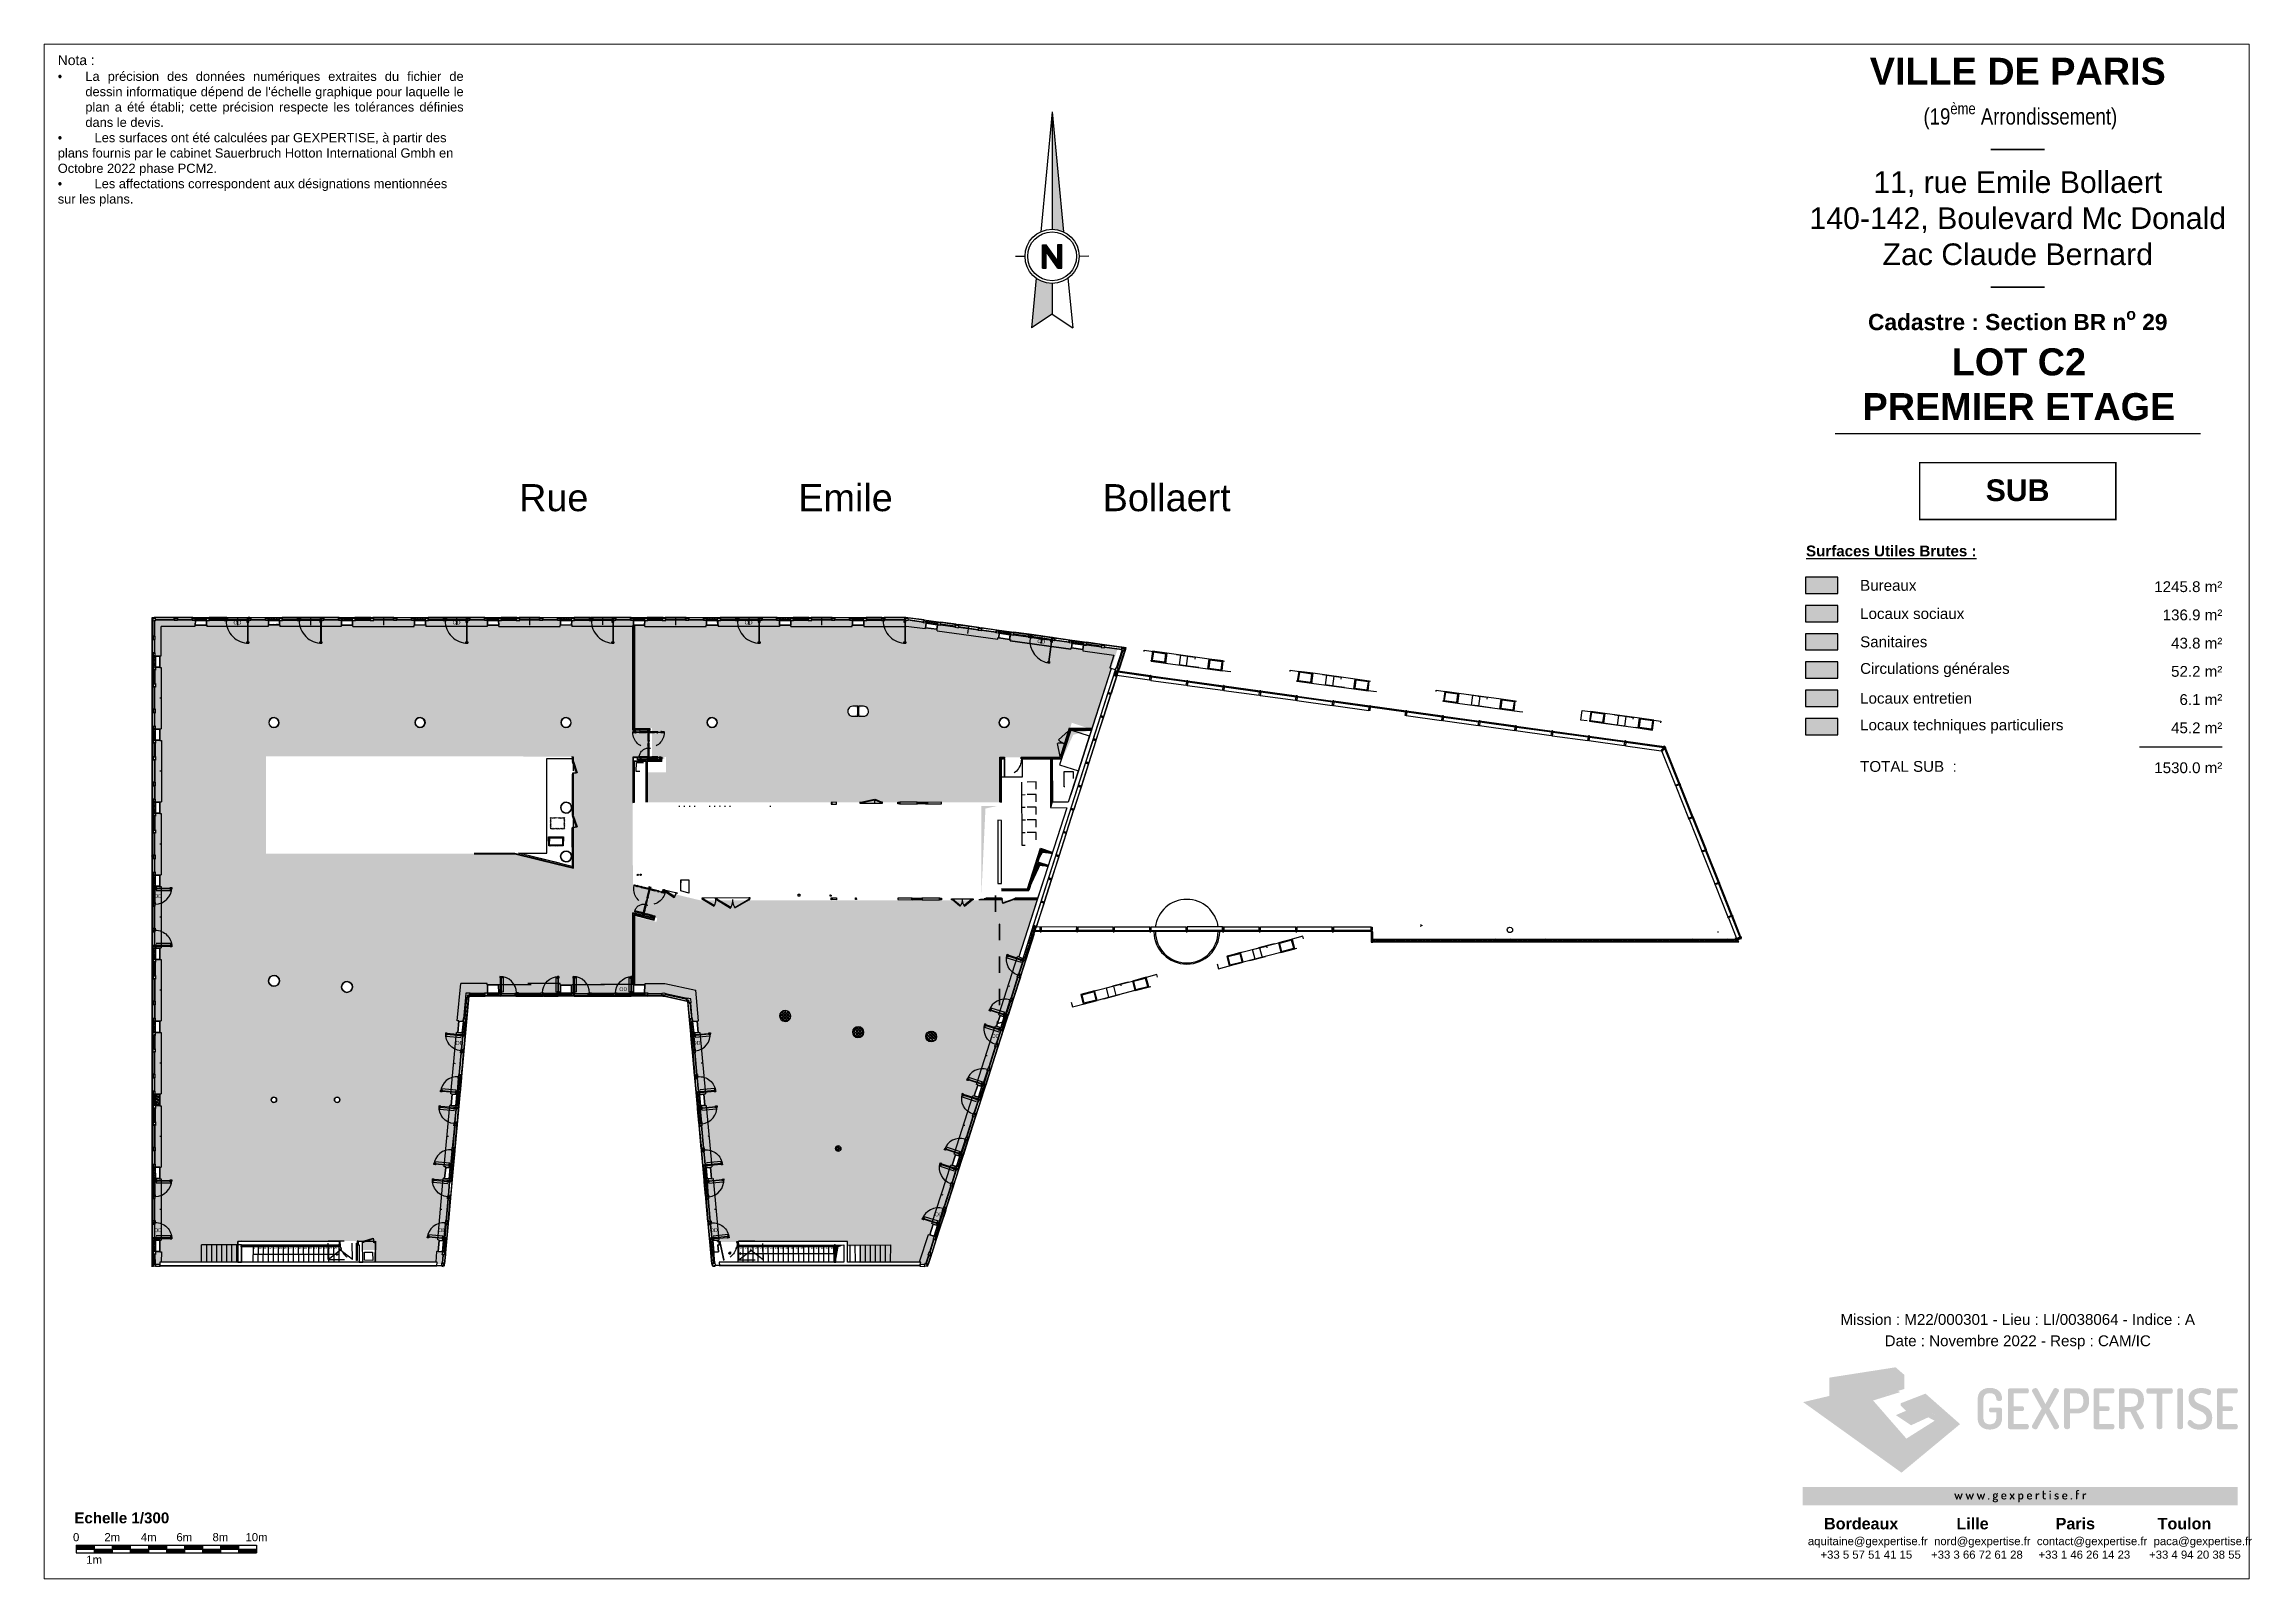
# Paper-space layout 'M22000301_E1_(SUB)' of a CAD drawing. Header units: metres. Extents: x 0 to 40.8, y 0 to 28.4.
# The model-space entities are those that its viewports show. They can reach past a viewport. Long polylines and large blocks are cut down to what shows.
import ezdxf
from ezdxf.enums import TextEntityAlignment as Align

# ---------------------------------------------------------------- set-up
doc = ezdxf.new("R2010")
doc.units = ezdxf.units.M
for name, pattern in [('DGN Style 1', [0.0601, 0.0001, -0.06]), ('DGN Style 2', [0.1, 0.06, -0.04]), ('DGN Style 4', [0.1601, 0.08, -0.04, 0.0001, -0.04])]:
    doc.linetypes.add(name, pattern=pattern)
doc.layers.add('GEX_BAT_Archi', color=251, linetype='Continuous')
doc.layers.add('GEX_MEP_cartouche', color=7, linetype='Continuous')
for name, color, linetype, true_color in [('GEX_EDS_su_bureau', 7, 'Continuous', 0xffdf7f), ('GEX_EDS_su_circ_gene', 7, 'Continuous', 0x33cc00), ('GEX_EDS_su_loc_entretien', 7, 'Continuous', 0xb2618a), ('GEX_EDS_su_loc_social', 7, 'Continuous', 0xf89ba1), ('GEX_EDS_su_ltp', 7, 'Continuous', 0x7e87d7), ('GEX_EDS_su_sanitaires', 7, 'Continuous', 0xb8ffff)]:
    doc.layers.add(name, color=color, linetype=linetype, true_color=true_color)
doc.layers.add('GEX_MEP_fen_inv', color=1, linetype='Continuous', plot=False)
doc.styles.add('G100TXT-droit', font='swissl.ttf', dxfattribs={"height": 0.2})
doc.styles.add('G100TXT-droitG', font='swissb.ttf', dxfattribs={"height": 0.2})
doc.styles.add('Style-isocp', font='isocp.shx')

# ---------------------------------------------------------------- blocks, each defined once
blk = doc.blocks.new('FLECHE NORD')
at = {"layer": 'GEX_MEP_cartouche', "true_color": 0x999999}
for points in [[(1.392, -1.667, -0.109241), (1.584, -1.567), (0, 0)], [(2.035, -2.436, -0.157556), (1.749, -2.551), (2.27, -3.311), (2.398, -2.871)]]:
    blk.add_hatch(color=253, dxfattribs=at).paths.add_polyline_path(points)
at = {"layer": 'GEX_MEP_cartouche'}
for p, q in [((0, 0), (1.392, -1.667)), ((0, 0), (1.584, -1.567)), ((0, 0), (1.26, -1.838)), ((2.233, -1.617), (2.098, -1.73)), ((1.437, -2.001), (1.492, -1.955)), ((1.714, -2.333), (1.437, -2.001)), ((1.855, -2.052), (1.492, -1.955)), ((1.658, -1.816), (1.713, -1.77)), ((1.855, -2.052), (1.658, -1.816)), ((1.99, -2.102), (1.713, -1.77)), ((1.329, -2.373), (1.194, -2.486)), ((1.769, -2.286), (1.572, -2.051)), ((1.935, -2.148), (1.572, -2.051)), ((1.714, -2.333), (1.769, -2.286)), ((1.935, -2.148), (1.99, -2.102)), ((2.035, -2.436), (2.398, -2.871)), ((2.199, -2.175), (2.854, -2.823)), ((1.749, -2.551), (2.27, -3.311)), ((2.398, -2.871), (2.854, -2.823)), ((2.398, -2.871), (2.27, -3.311))]:
    blk.add_line(p, q, dxfattribs=at)
for radius in [0.501, 0.452]:
    blk.add_circle((1.713, -2.051), radius, dxfattribs=at)
for points in [[(1.437, -2.001), (1.572, -2.051), (1.492, -1.955), (1.572, -2.051)], [(1.714, -2.333), (1.769, -2.286), (1.437, -2.001), (1.572, -2.051)], [(1.492, -1.955), (1.572, -2.051), (1.855, -2.052), (1.935, -2.148)], [(1.855, -2.052), (1.99, -2.102), (1.658, -1.816), (1.713, -1.77)], [(1.855, -2.052), (1.935, -2.148), (1.855, -2.052), (1.99, -2.102)]]:
    blk.add_solid(points, dxfattribs=at)
blk = doc.blocks.new('LOGO GEXPERTISE')
at = {"layer": 'GEX_MEP_cartouche', "true_color": 0xde0736}
h = blk.add_hatch(color=242, dxfattribs=at)
h.dxf.hatch_style = 2
h.paths.add_polyline_path([(-0.07022, 0.03625), (-0.08246, 0.03434), (-0.06912, 0.01677), (-0.05829, 0.02575), (-0.06469, 0.03138), (-0.06925, 0.02961), (-0.06734, 0.02766), (-0.06449, 0.02904), (-0.06217, 0.02689), (-0.06822, 0.02307), (-0.07696, 0.03307), (-0.0686, 0.03485)])
at = {"layer": 'GEX_MEP_cartouche', "true_color": 0x951825}
h = blk.add_hatch(color=244, dxfattribs=at)
h.dxf.hatch_style = 2
h.paths.add_polyline_path([(-0.08245, 0.03039), (-0.06912, 0.01677), (-0.08246, 0.03434)])
h = blk.add_hatch(color=244, dxfattribs=at)
h.dxf.hatch_style = 2
h.paths.add_polyline_path([(-0.0686, 0.03224), (-0.0686, 0.03485), (-0.07696, 0.03307), (-0.07464, 0.03041)])
at = {"layer": 'GEX_MEP_cartouche', "true_color": 0xd6d6d6}
h = blk.add_hatch(color=254, dxfattribs=at)
h.dxf.hatch_style = 2
h.paths.add_polyline_path([(-0.0873, 0.02981), (-0.06912, 0.01677), (-0.08245, 0.03039), (-0.08245, 0.03096)])
h = blk.add_hatch(color=254, dxfattribs=at)
h.dxf.hatch_style = 2
h.paths.add_polyline_path([(-0.07438, 0.03011), (-0.06937, 0.03166), (-0.06977, 0.03188), (-0.07464, 0.03041)])
h = blk.add_hatch(color=254, dxfattribs=at)
h.dxf.hatch_style = 2
h.paths.add_polyline_path([(-0.06301, 0.02637), (-0.06417, 0.027), (-0.06736, 0.02553), (-0.07017, 0.02741), (-0.0683, 0.0282), (-0.06733, 0.02721), (-0.06449, 0.02864), (-0.06225, 0.02684)])
at = {"layer": 'GEX_MEP_cartouche', "true_color": 0x951825}
h = blk.add_hatch(color=244, dxfattribs=at)
h.dxf.hatch_style = 2
h.paths.add_polyline_path([(-0.06449, 0.02904), (-0.06734, 0.02766), (-0.06925, 0.02961), (-0.06925, 0.02918), (-0.06734, 0.02721), (-0.06448, 0.02864), (-0.06225, 0.02684), (-0.06217, 0.02689)])
at = {"layer": 'GEX_MEP_cartouche'}
h = blk.add_hatch(color=256, dxfattribs=at)
edge = h.paths.add_edge_path()
edge.add_arc((-0.05087, 0.02841), 0.000376, 68.8195, 90.8756, ccw=False)
edge.add_arc((-0.05085, 0.02847), 0.000311, 41.4119, 68.058, ccw=False)
edge.add_arc((-0.0509, 0.02843), 0.000374, 19.4214, 41.4979, ccw=False)
edge.add_arc((-0.05095, 0.02842), 0.000424, -0.5506, 18.8976, ccw=False)
edge.add_line((-0.05052, 0.02841), (-0.05052, 0.02705))
edge.add_line((-0.05052, 0.02705), (-0.05054, 0.0267))
edge.add_line((-0.05054, 0.0267), (-0.05057, 0.02643))
edge.add_line((-0.05057, 0.02643), (-0.05065, 0.02611))
edge.add_line((-0.05065, 0.02611), (-0.05076, 0.02583))
edge.add_line((-0.05076, 0.02583), (-0.05089, 0.02559))
edge.add_line((-0.05089, 0.02559), (-0.05105, 0.02539))
edge.add_line((-0.05105, 0.02539), (-0.05129, 0.02518))
edge.add_line((-0.05129, 0.02518), (-0.05157, 0.02501))
edge.add_line((-0.05157, 0.02501), (-0.05192, 0.02487))
edge.add_line((-0.05192, 0.02487), (-0.05222, 0.02479))
edge.add_line((-0.05222, 0.02479), (-0.05244, 0.02476))
edge.add_line((-0.05244, 0.02476), (-0.0527, 0.02474))
edge.add_line((-0.0527, 0.02474), (-0.05297, 0.02475))
edge.add_line((-0.05297, 0.02475), (-0.05331, 0.02478))
edge.add_line((-0.05331, 0.02478), (-0.05348, 0.02481))
edge.add_line((-0.05348, 0.02481), (-0.05389, 0.02494))
edge.add_line((-0.05389, 0.02494), (-0.0541, 0.02505))
edge.add_line((-0.0541, 0.02505), (-0.05437, 0.02523))
edge.add_line((-0.05437, 0.02523), (-0.05459, 0.02544))
edge.add_line((-0.05459, 0.02544), (-0.0548, 0.02576))
edge.add_line((-0.0548, 0.02576), (-0.05494, 0.02611))
edge.add_line((-0.05494, 0.02611), (-0.05504, 0.02655))
edge.add_line((-0.05504, 0.02655), (-0.05507, 0.02687))
edge.add_line((-0.05507, 0.02687), (-0.05507, 0.02705))
edge.add_line((-0.05507, 0.02705), (-0.05507, 0.03013))
edge.add_arc((-0.05089, 0.03014), 0.00418, 176.1747, 180.0607, ccw=False)
edge.add_arc((-0.05176, 0.0302), 0.00331, 169.8712, 176.247, ccw=False)
edge.add_arc((-0.05247, 0.03033), 0.00259, 163.0889, 169.8465, ccw=False)
edge.add_arc((-0.05295, 0.03047), 0.00208, 154.3374, 163.1141, ccw=False)
edge.add_arc((-0.05324, 0.03061), 0.00177, 146.4632, 154.2711, ccw=False)
edge.add_arc((-0.05335, 0.03068), 0.00163, 140.9276, 146.4184, ccw=False)
edge.add_arc((-0.0534, 0.03072), 0.00157, 132.1687, 140.9276, ccw=False)
edge.add_arc((-0.0531, 0.03039), 0.00202, 120.0002, 132.2187, ccw=False)
edge.add_arc((-0.05307, 0.03034), 0.00208, 112.125, 119.9655, ccw=False)
edge.add_arc((-0.05298, 0.03012), 0.00231, 102.7659, 112.0561, ccw=False)
edge.add_arc((-0.0529, 0.02978), 0.00267, 97.3405, 102.8233, ccw=False)
edge.add_arc((-0.05286, 0.02944), 0.00301, 93.5682, 97.3645, ccw=False)
edge.add_arc((-0.05283, 0.02899), 0.00346, 89.0231, 93.5344, ccw=False)
edge.add_arc((-0.05282, 0.02881), 0.00364, 85.5907, 89.1586, ccw=False)
edge.add_arc((-0.0528, 0.02918), 0.00326, 82.4883, 85.578, ccw=False)
edge.add_arc((-0.05276, 0.02947), 0.00297, 78.9925, 82.4913, ccw=False)
edge.add_arc((-0.05269, 0.02979), 0.00264, 72.2786, 79.0459, ccw=False)
edge.add_arc((-0.05261, 0.03006), 0.00236, 66.0835, 72.2476, ccw=False)
edge.add_arc((-0.05254, 0.03021), 0.0022, 59.3851, 66.0744, ccw=False)
edge.add_arc((-0.05251, 0.03027), 0.00213, 52.6228, 59.3688, ccw=False)
edge.add_arc((-0.05239, 0.03042), 0.00193, 43.589, 52.7759, ccw=False)
edge.add_arc((-0.05222, 0.03058), 0.00171, 35.8499, 43.5109, ccw=False)
edge.add_arc((-0.05215, 0.03063), 0.00162, 29.5283, 35.816, ccw=False)
edge.add_arc((-0.05217, 0.03063), 0.00163, 16.5629, 29.4689, ccw=False)
edge.add_arc((-0.05235, 0.03057), 0.00182, 7.4973, 16.546, ccw=False)
edge.add_arc((-0.05267, 0.03053), 0.00214, -0.9429, 7.4841, ccw=False)
edge.add_arc((-0.0514, 0.0305), 0.000877, 345.6959, 359.5548, ccw=False)
edge.add_arc((-0.0509, 0.03037), 0.000363, 314.5534, 346.6447, ccw=False)
edge.add_arc((-0.0509, 0.0304), 0.000381, 288.7853, 310.8745, ccw=False)
edge.add_arc((-0.05101, 0.03073), 0.000726, 273.5342, 288.76, ccw=False)
edge.add_arc((-0.05106, 0.0313), 0.0013, 263.4905, 274.1978, ccw=False)
edge.add_arc((-0.05112, 0.03075), 0.000745, 252.3438, 263.4295, ccw=False)
edge.add_arc((-0.05122, 0.03044), 0.000416, 232.3048, 252.7158, ccw=False)
edge.add_arc((-0.0513, 0.03034), 0.000295, 206.1692, 231.7695, ccw=False)
edge.add_arc((-0.05123, 0.03036), 0.00037, 180.3861, 205.0824, ccw=False)
edge.add_line((-0.0516, 0.03036), (-0.05162, 0.03054))
edge.add_line((-0.05162, 0.03054), (-0.05165, 0.03068))
edge.add_line((-0.05165, 0.03068), (-0.05173, 0.03089))
edge.add_line((-0.05173, 0.03089), (-0.05181, 0.03103))
edge.add_line((-0.05181, 0.03103), (-0.0519, 0.03114))
edge.add_line((-0.0519, 0.03114), (-0.05203, 0.03126))
edge.add_line((-0.05203, 0.03126), (-0.05232, 0.0314))
edge.add_line((-0.05232, 0.0314), (-0.05248, 0.03144))
edge.add_line((-0.05248, 0.03144), (-0.05262, 0.03146))
edge.add_line((-0.05262, 0.03146), (-0.05282, 0.03147))
edge.add_line((-0.05282, 0.03147), (-0.05306, 0.03145))
edge.add_line((-0.05306, 0.03145), (-0.0533, 0.0314))
edge.add_line((-0.0533, 0.0314), (-0.0535, 0.0313))
edge.add_line((-0.0535, 0.0313), (-0.05364, 0.0312))
edge.add_line((-0.05364, 0.0312), (-0.05376, 0.03105))
edge.add_line((-0.05376, 0.03105), (-0.05386, 0.03088))
edge.add_line((-0.05386, 0.03088), (-0.05392, 0.03073))
edge.add_line((-0.05392, 0.03073), (-0.05396, 0.03053))
edge.add_line((-0.05396, 0.03053), (-0.05399, 0.03034))
edge.add_line((-0.05399, 0.03034), (-0.054, 0.03013))
edge.add_line((-0.054, 0.03013), (-0.054, 0.02705))
edge.add_arc((-0.05154, 0.02704), 0.00245, 179.7549, 187.5303)
edge.add_line((-0.05397, 0.02672), (-0.05396, 0.02664))
edge.add_arc((-0.05243, 0.02691), 0.00156, 190.1125, 198.1962)
edge.add_arc((-0.05277, 0.0268), 0.00119, 198.1971, 208.1949)
edge.add_arc((-0.05298, 0.02669), 0.000958, 208.1702, 223.1865)
edge.add_arc((-0.05303, 0.02664), 0.00089, 223.3898, 236.9807)
edge.add_arc((-0.05297, 0.02676), 0.00102, 237.2516, 253.3616)
edge.add_arc((-0.05287, 0.02706), 0.00134, 253.1895, 261.9656)
edge.add_arc((-0.05282, 0.02745), 0.00173, 261.9145, 268.2084)
edge.add_arc((-0.0528, 0.0276), 0.00188, 267.9638, 275.2226)
edge.add_arc((-0.05277, 0.02718), 0.00147, 275.2833, 282.5209)
edge.add_arc((-0.05269, 0.02688), 0.00115, 282.3632, 295.9299)
edge.add_arc((-0.05263, 0.02674), 0.000998, 296.1506, 303.6632)
edge.add_arc((-0.05261, 0.02671), 0.000967, 303.6879, 311.9069)
edge.add_arc((-0.0526, 0.0267), 0.000945, 311.7781, 325.3062)
edge.add_arc((-0.0527, 0.02676), 0.00106, 325.5262, 337.4111)
edge.add_arc((-0.05301, 0.02689), 0.0014, 337.4834, 348.0394)
edge.add_line((-0.05164, 0.0266), (-0.05161, 0.02678))
edge.add_line((-0.05161, 0.02678), (-0.0516, 0.02706))
edge.add_line((-0.0516, 0.02706), (-0.0516, 0.02741))
edge.add_line((-0.0516, 0.02741), (-0.0516, 0.02792))
edge.add_line((-0.0516, 0.02792), (-0.05262, 0.02792))
edge.add_line((-0.05262, 0.02792), (-0.05265, 0.02792))
edge.add_line((-0.05265, 0.02792), (-0.0527, 0.02792))
edge.add_line((-0.0527, 0.02792), (-0.05276, 0.02795))
edge.add_line((-0.05276, 0.02795), (-0.05282, 0.02799))
edge.add_line((-0.05282, 0.02799), (-0.05287, 0.02804))
edge.add_line((-0.05287, 0.02804), (-0.0529, 0.02809))
edge.add_line((-0.0529, 0.02809), (-0.05293, 0.02815))
edge.add_line((-0.05293, 0.02815), (-0.05295, 0.02824))
edge.add_line((-0.05295, 0.02824), (-0.05296, 0.02835))
edge.add_line((-0.05296, 0.02835), (-0.05296, 0.02839))
edge.add_line((-0.05296, 0.02839), (-0.05294, 0.0285))
edge.add_line((-0.05294, 0.0285), (-0.05292, 0.02858))
edge.add_line((-0.05292, 0.02858), (-0.05287, 0.02865))
edge.add_line((-0.05287, 0.02865), (-0.05276, 0.02875))
edge.add_line((-0.05276, 0.02875), (-0.05269, 0.02878))
edge.add_line((-0.05269, 0.02878), (-0.05262, 0.02879))
edge.add_line((-0.05262, 0.02879), (-0.05088, 0.02879))
h = blk.add_hatch(color=256, dxfattribs=at)
edge = h.paths.add_edge_path()
edge.add_spline(control_points=[(-0.04646, 0.02859), (-0.04646, 0.02871), (-0.04649, 0.02882), (-0.04655, 0.02891)], knot_values=[12, 12, 12, 12, 13, 13, 13, 13], degree=3, periodic=0)
edge.add_spline(control_points=[(-0.04655, 0.02891), (-0.04662, 0.02899), (-0.0467, 0.02904), (-0.04681, 0.02904)], knot_values=[11, 11, 11, 11, 12, 12, 12, 12], degree=3, periodic=0)
edge.add_spline(control_points=[(-0.04681, 0.02904), (-0.04681, 0.02904), (-0.04837, 0.02904), (-0.04837, 0.02904)], knot_values=[10.000072, 10.000072, 10.000072, 10.000072, 11, 11, 11, 11], degree=3, periodic=0)
edge.add_spline(control_points=[(-0.04837, 0.02904), (-0.04837, 0.02904), (-0.04837, 0.03141), (-0.04837, 0.03141)], knot_values=[9.000072, 9.000072, 9.000072, 9.000072, 9.999928, 9.999928, 9.999928, 9.999928], degree=3, periodic=0)
edge.add_spline(control_points=[(-0.04837, 0.03141), (-0.04837, 0.03141), (-0.04592, 0.03141), (-0.04592, 0.03141)], knot_values=[8, 8, 8, 8, 8.999928, 8.999928, 8.999928, 8.999928], degree=3, periodic=0)
edge.add_spline(control_points=[(-0.04592, 0.03141), (-0.04581, 0.03141), (-0.04573, 0.03146), (-0.04566, 0.03155)], knot_values=[7, 7, 7, 7, 8, 8, 8, 8], degree=3, periodic=0)
edge.add_spline(control_points=[(-0.04566, 0.03155), (-0.0456, 0.03165), (-0.04557, 0.03177), (-0.04557, 0.03191)], knot_values=[6, 6, 6, 6, 7, 7, 7, 7], degree=3, periodic=0)
edge.add_spline(control_points=[(-0.04557, 0.03191), (-0.04557, 0.03203), (-0.0456, 0.03214), (-0.04566, 0.03224)], knot_values=[5, 5, 5, 5, 6, 6, 6, 6], degree=3, periodic=0)
edge.add_spline(control_points=[(-0.04566, 0.03224), (-0.04572, 0.03234), (-0.04581, 0.03238), (-0.04592, 0.03238)], knot_values=[4, 4, 4, 4, 5, 5, 5, 5], degree=3, periodic=0)
edge.add_spline(control_points=[(-0.04592, 0.03238), (-0.04592, 0.03238), (-0.04897, 0.03238), (-0.04897, 0.03238)], knot_values=[3, 3, 3, 3, 4, 4, 4, 4], degree=3, periodic=0)
edge.add_spline(control_points=[(-0.04897, 0.03238), (-0.0491, 0.03238), (-0.04921, 0.03235), (-0.0493, 0.03229)], knot_values=[2, 2, 2, 2, 3, 3, 3, 3], degree=3, periodic=0)
edge.add_spline(control_points=[(-0.0493, 0.03229), (-0.0494, 0.03222), (-0.04945, 0.03213), (-0.04945, 0.03202)], knot_values=[1, 1, 1, 1, 2, 2, 2, 2], degree=3, periodic=0)
edge.add_spline(control_points=[(-0.04945, 0.03202), (-0.04945, 0.03202), (-0.04945, 0.02517), (-0.04945, 0.02517)], knot_values=[0, 0, 0, 0, 1, 1, 1, 1], degree=3, periodic=0)
edge.add_spline(control_points=[(-0.04945, 0.02517), (-0.04945, 0.02506), (-0.0494, 0.02497), (-0.0493, 0.0249)], knot_values=[24, 24, 24, 24, 25, 25, 25, 25], degree=3, periodic=0)
edge.add_spline(control_points=[(-0.0493, 0.0249), (-0.04921, 0.02484), (-0.0491, 0.0248), (-0.04897, 0.0248)], knot_values=[23, 23, 23, 23, 24, 24, 24, 24], degree=3, periodic=0)
edge.add_spline(control_points=[(-0.04897, 0.0248), (-0.04897, 0.0248), (-0.04592, 0.0248), (-0.04592, 0.0248)], knot_values=[22, 22, 22, 22, 23, 23, 23, 23], degree=3, periodic=0)
edge.add_spline(control_points=[(-0.04592, 0.0248), (-0.04581, 0.0248), (-0.04572, 0.02485), (-0.04566, 0.02495), (-0.0456, 0.02505), (-0.04557, 0.02516), (-0.04557, 0.02528)], knot_values=[20, 20, 20, 20, 21, 21, 21, 22, 22, 22, 22], degree=3, periodic=0)
edge.add_spline(control_points=[(-0.04557, 0.02528), (-0.04557, 0.02542), (-0.0456, 0.02554), (-0.04566, 0.02563)], knot_values=[19, 19, 19, 19, 20, 20, 20, 20], degree=3, periodic=0)
edge.add_spline(control_points=[(-0.04566, 0.02563), (-0.04573, 0.02573), (-0.04581, 0.02578), (-0.04592, 0.02578)], knot_values=[18, 18, 18, 18, 19, 19, 19, 19], degree=3, periodic=0)
edge.add_spline(control_points=[(-0.04592, 0.02578), (-0.04592, 0.02578), (-0.04837, 0.02578), (-0.04837, 0.02578)], knot_values=[17.000072, 17.000072, 17.000072, 17.000072, 18, 18, 18, 18], degree=3, periodic=0)
edge.add_spline(control_points=[(-0.04837, 0.02578), (-0.04837, 0.02578), (-0.04837, 0.02816), (-0.04837, 0.02816)], knot_values=[16.000072, 16.000072, 16.000072, 16.000072, 16.999928, 16.999928, 16.999928, 16.999928], degree=3, periodic=0)
edge.add_spline(control_points=[(-0.04837, 0.02816), (-0.04837, 0.02816), (-0.04681, 0.02816), (-0.04681, 0.02816)], knot_values=[15, 15, 15, 15, 15.999928, 15.999928, 15.999928, 15.999928], degree=3, periodic=0)
edge.add_spline(control_points=[(-0.04681, 0.02816), (-0.0467, 0.02816), (-0.04661, 0.02821), (-0.04655, 0.02829)], knot_values=[14, 14, 14, 14, 15, 15, 15, 15], degree=3, periodic=0)
edge.add_spline(control_points=[(-0.04655, 0.02829), (-0.04649, 0.02838), (-0.04646, 0.02848), (-0.04646, 0.02859)], knot_values=[13, 13, 13, 13, 14, 14, 14, 14], degree=3, periodic=0)
h = blk.add_hatch(color=256, dxfattribs=at)
edge = h.paths.add_edge_path()
edge.add_line((-0.0439, 0.0321), (-0.04251, 0.02945))
edge.add_line((-0.04251, 0.02945), (-0.04109, 0.0321))
edge.add_arc((-0.04038, 0.03179), 0.00078, 145.3179, 155.8934, ccw=False)
edge.add_arc((-0.04058, 0.03192), 0.000533, 134.7188, 145.1386, ccw=False)
edge.add_arc((-0.04066, 0.03201), 0.000417, 123.4527, 134.6474, ccw=False)
edge.add_arc((-0.04069, 0.03205), 0.000365, 106.928, 123.4129, ccw=False)
edge.add_arc((-0.04069, 0.03203), 0.000382, 93.6837, 106.7614, ccw=False)
edge.add_arc((-0.04068, 0.0317), 0.000713, 83.849, 92.7563, ccw=False)
edge.add_arc((-0.04068, 0.03165), 0.000766, 76.313, 84.0457, ccw=False)
edge.add_arc((-0.04069, 0.03163), 0.000787, 66.0464, 76.2597, ccw=False)
edge.add_arc((-0.04073, 0.03154), 0.00089, 55.6721, 65.9777, ccw=False)
edge.add_arc((-0.04057, 0.03176), 0.00061, 42.2054, 56.1156, ccw=False)
edge.add_arc((-0.04041, 0.0319), 0.000402, 20.3162, 42.225, ccw=False)
edge.add_arc((-0.04038, 0.03192), 0.000366, 0.7984, 19.7364, ccw=False)
edge.add_arc((-0.04045, 0.03192), 0.00043, -14.1671, 0.729, ccw=False)
edge.add_arc((-0.0406, 0.03196), 0.000594, 336.4902, 345.9616, ccw=False)
edge.add_arc((-0.04079, 0.03204), 0.000801, 330.749, 336.6105, ccw=False)
edge.add_line((-0.0401, 0.03165), (-0.0418, 0.0286))
edge.add_line((-0.0418, 0.0286), (-0.04005, 0.02553))
edge.add_arc((-0.04099, 0.02506), 0.00106, 19.1589, 26.4377, ccw=False)
edge.add_arc((-0.04039, 0.02527), 0.000419, 10.4425, 18.894, ccw=False)
edge.add_arc((-0.04026, 0.0253), 0.000281, -7.6232, 8.6927, ccw=False)
edge.add_arc((-0.04036, 0.02531), 0.000382, 343.1569, 353.5724, ccw=False)
edge.add_arc((-0.04037, 0.02532), 0.000399, 329.1694, 343.0249, ccw=False)
edge.add_arc((-0.04043, 0.02535), 0.00047, 319.8246, 329.1815, ccw=False)
edge.add_arc((-0.04052, 0.02543), 0.000584, 311.8245, 319.8054, ccw=False)
edge.add_arc((-0.04063, 0.02555), 0.000753, 304.8855, 311.8191, ccw=False)
edge.add_arc((-0.04078, 0.02575), 0.001, 299.1769, 305.4217, ccw=False)
edge.add_arc((-0.04072, 0.02563), 0.000862, 291.0407, 299.1934, ccw=False)
edge.add_arc((-0.04068, 0.02554), 0.00077, 282.9493, 291.0005, ccw=False)
edge.add_arc((-0.04067, 0.02551), 0.000735, 277.2029, 282.9112, ccw=False)
edge.add_arc((-0.04067, 0.0255), 0.00073, 272.471, 277.1937, ccw=False)
edge.add_arc((-0.04067, 0.02518), 0.000406, 261.6559, 273.7175, ccw=False)
edge.add_arc((-0.04068, 0.02508), 0.000307, 250.2665, 261.0184, ccw=False)
edge.add_arc((-0.04068, 0.02508), 0.000306, 239.1568, 250.1918, ccw=False)
edge.add_arc((-0.04066, 0.02511), 0.000343, 227.6455, 239.0463, ccw=False)
edge.add_arc((-0.04059, 0.02518), 0.00044, 216.0673, 227.5013, ccw=False)
edge.add_arc((-0.04048, 0.02526), 0.000576, 210.997, 216.2669, ccw=False)
edge.add_line((-0.04098, 0.02497), (-0.04099, 0.02498))
edge.add_line((-0.04099, 0.02498), (-0.04251, 0.02778))
edge.add_line((-0.04251, 0.02778), (-0.04399, 0.02502))
edge.add_arc((-0.04461, 0.02537), 0.000718, 319.7788, 330.8839, ccw=False)
edge.add_arc((-0.0444, 0.02519), 0.000435, 302.6768, 319.925, ccw=False)
edge.add_arc((-0.04433, 0.02509), 0.000315, 282.2743, 302.3145, ccw=False)
edge.add_arc((-0.04433, 0.02509), 0.000314, 269.8124, 282.0198, ccw=False)
edge.add_arc((-0.04433, 0.02546), 0.000691, 255.2217, 269.8983, ccw=False)
edge.add_arc((-0.0443, 0.02558), 0.000809, 242.0485, 255.0814, ccw=False)
edge.add_arc((-0.0442, 0.02577), 0.00102, 234.5903, 242.1573, ccw=False)
edge.add_arc((-0.04439, 0.02552), 0.000712, 225.0023, 235.2166, ccw=False)
edge.add_arc((-0.04453, 0.02538), 0.000512, 213.3833, 224.9428, ccw=False)
edge.add_arc((-0.04463, 0.02531), 0.00039, 179.8724, 213.6718, ccw=False)
edge.add_arc((-0.04463, 0.02531), 0.000392, 162.4228, 179.1083, ccw=False)
edge.add_arc((-0.04432, 0.02521), 0.000716, 153.61, 162.7379, ccw=False)
edge.add_line((-0.04496, 0.02553), (-0.04321, 0.0286))
edge.add_line((-0.04321, 0.0286), (-0.04491, 0.03165))
edge.add_arc((-0.04431, 0.03199), 0.000692, 196.3053, 209.8472, ccw=False)
edge.add_arc((-0.04453, 0.03192), 0.000455, 183.0218, 195.9764, ccw=False)
edge.add_arc((-0.04461, 0.03192), 0.000381, 169.1159, 182.7965, ccw=False)
edge.add_arc((-0.04462, 0.03192), 0.000365, 149.0863, 168.8945, ccw=False)
edge.add_arc((-0.04453, 0.03186), 0.000474, 130.9828, 148.6926, ccw=False)
edge.add_arc((-0.04435, 0.03165), 0.000749, 119.4927, 131.0956, ccw=False)
edge.add_arc((-0.04431, 0.03159), 0.000825, 107.5554, 120.0554, ccw=False)
edge.add_arc((-0.04431, 0.03162), 0.0008, 95.5784, 107.4501, ccw=False)
edge.add_arc((-0.04432, 0.03165), 0.000767, 87.9494, 95.7818, ccw=False)
edge.add_arc((-0.04431, 0.03207), 0.000348, 61.5751, 86.7272, ccw=False)
edge.add_arc((-0.04435, 0.03199), 0.000438, 44.7197, 61.3178, ccw=False)
edge.add_arc((-0.04451, 0.03183), 0.000665, 33.0953, 44.783, ccw=False)
edge.add_arc((-0.04478, 0.03165), 0.000981, 27.3984, 33.3623, ccw=False)
edge.add_line((-0.0439, 0.0321), (-0.04251, 0.02945))
edge.add_line((-0.04251, 0.02945), (-0.0439, 0.0321))
h = blk.add_hatch(color=256, dxfattribs=at)
edge = h.paths.add_edge_path()
edge.add_spline(control_points=[(-0.03506, 0.02828), (-0.03465, 0.02865), (-0.03444, 0.02923), (-0.03444, 0.03002)], knot_values=[7, 7, 7, 7, 8, 8, 8, 8], degree=3, periodic=0)
edge.add_spline(control_points=[(-0.03444, 0.03002), (-0.03444, 0.03002), (-0.03444, 0.0301), (-0.03444, 0.0301)], knot_values=[6, 6, 6, 6, 7, 7, 7, 7], degree=3, periodic=0)
edge.add_spline(control_points=[(-0.03444, 0.0301), (-0.03444, 0.03089), (-0.03464, 0.03147), (-0.03504, 0.03183)], knot_values=[5, 5, 5, 5, 6, 6, 6, 6], degree=3, periodic=0)
edge.add_spline(control_points=[(-0.03504, 0.03183), (-0.03544, 0.0322), (-0.03598, 0.03238), (-0.03666, 0.03238)], knot_values=[4, 4, 4, 4, 5, 5, 5, 5], degree=3, periodic=0)
edge.add_spline(control_points=[(-0.03666, 0.03238), (-0.03666, 0.03238), (-0.03863, 0.03238), (-0.03863, 0.03238)], knot_values=[3, 3, 3, 3, 4, 4, 4, 4], degree=3, periodic=0)
edge.add_spline(control_points=[(-0.03863, 0.03238), (-0.03875, 0.03238), (-0.03885, 0.03235), (-0.03893, 0.03228)], knot_values=[2, 2, 2, 2, 3, 3, 3, 3], degree=3, periodic=0)
edge.add_spline(control_points=[(-0.03893, 0.03228), (-0.03901, 0.03221), (-0.03905, 0.03213), (-0.03905, 0.03203)], knot_values=[1, 1, 1, 1, 2, 2, 2, 2], degree=3, periodic=0)
edge.add_spline(control_points=[(-0.03905, 0.03203), (-0.03905, 0.03203), (-0.03905, 0.02517), (-0.03905, 0.02517)], knot_values=[0, 0, 0, 0, 1, 1, 1, 1], degree=3, periodic=0)
edge.add_spline(control_points=[(-0.03905, 0.02517), (-0.03905, 0.02506), (-0.03899, 0.02497), (-0.03888, 0.0249)], knot_values=[14, 14, 14, 14, 15, 15, 15, 15], degree=3, periodic=0)
edge.add_spline(control_points=[(-0.03888, 0.0249), (-0.03878, 0.02484), (-0.03865, 0.0248), (-0.03851, 0.0248)], knot_values=[13, 13, 13, 13, 14, 14, 14, 14], degree=3, periodic=0)
edge.add_spline(control_points=[(-0.03851, 0.0248), (-0.03836, 0.0248), (-0.03824, 0.02484), (-0.03813, 0.0249)], knot_values=[12, 12, 12, 12, 13, 13, 13, 13], degree=3, periodic=0)
edge.add_spline(control_points=[(-0.03813, 0.0249), (-0.03803, 0.02497), (-0.03797, 0.02506), (-0.03797, 0.02517)], knot_values=[11, 11, 11, 11, 12, 12, 12, 12], degree=3, periodic=0)
edge.add_spline(control_points=[(-0.03797, 0.02517), (-0.03797, 0.02517), (-0.03797, 0.02773), (-0.03797, 0.02773)], knot_values=[10.000072, 10.000072, 10.000072, 10.000072, 10.99999, 10.99999, 10.99999, 10.99999], degree=3, periodic=0)
edge.add_spline(control_points=[(-0.03797, 0.02773), (-0.03797, 0.02773), (-0.03672, 0.02773), (-0.03672, 0.02773)], knot_values=[9, 9, 9, 9, 9.999928, 9.999928, 9.999928, 9.999928], degree=3, periodic=0)
edge.add_spline(control_points=[(-0.03672, 0.02773), (-0.03603, 0.02773), (-0.03548, 0.02791), (-0.03506, 0.02828)], knot_values=[8, 8, 8, 8, 9, 9, 9, 9], degree=3, periodic=0)
edge = h.paths.add_edge_path(flags=16)
edge.add_spline(control_points=[(-0.03551, 0.03007), (-0.03551, 0.03052), (-0.03562, 0.03086), (-0.03583, 0.03108), (-0.03603, 0.0313), (-0.03633, 0.03141), (-0.03672, 0.03141)], knot_values=[4, 4, 4, 4, 5, 5, 5, 6, 6, 6, 6], degree=3, periodic=0)
edge.add_spline(control_points=[(-0.03672, 0.03141), (-0.03672, 0.03141), (-0.03797, 0.03141), (-0.03797, 0.03141)], knot_values=[6, 6, 6, 6, 6.999928, 6.999928, 6.999928, 6.999928], degree=3, periodic=0)
edge.add_spline(control_points=[(-0.03797, 0.03141), (-0.03797, 0.03141), (-0.03797, 0.0286), (-0.03797, 0.0286)], knot_values=[7.000072, 7.000072, 7.000072, 7.000072, 7.999928, 7.999928, 7.999928, 7.999928], degree=3, periodic=0)
edge.add_spline(control_points=[(-0.03797, 0.0286), (-0.03797, 0.0286), (-0.03672, 0.0286), (-0.03672, 0.0286)], knot_values=[0.000072, 0.000072, 0.000072, 0.000072, 1, 1, 1, 1], degree=3, periodic=0)
edge.add_spline(control_points=[(-0.03672, 0.0286), (-0.03633, 0.0286), (-0.03603, 0.02871), (-0.03583, 0.02894), (-0.03562, 0.02916), (-0.03551, 0.0295), (-0.03551, 0.02995)], knot_values=[1, 1, 1, 1, 2, 2, 2, 3, 3, 3, 3], degree=3, periodic=0)
edge.add_spline(control_points=[(-0.03551, 0.02995), (-0.03551, 0.02995), (-0.03551, 0.03007), (-0.03551, 0.03007)], knot_values=[3, 3, 3, 3, 4, 4, 4, 4], degree=3, periodic=0)
h = blk.add_hatch(color=256, dxfattribs=at)
edge = h.paths.add_edge_path()
edge.add_spline(control_points=[(-0.03063, 0.02859), (-0.03063, 0.02871), (-0.03067, 0.02882), (-0.03073, 0.02891)], knot_values=[12, 12, 12, 12, 13, 13, 13, 13], degree=3, periodic=0)
edge.add_spline(control_points=[(-0.03073, 0.02891), (-0.0308, 0.02899), (-0.03088, 0.02904), (-0.03099, 0.02904)], knot_values=[11, 11, 11, 11, 12, 12, 12, 12], degree=3, periodic=0)
edge.add_spline(control_points=[(-0.03099, 0.02904), (-0.03099, 0.02904), (-0.03255, 0.02904), (-0.03255, 0.02904)], knot_values=[10.000072, 10.000072, 10.000072, 10.000072, 11, 11, 11, 11], degree=3, periodic=0)
edge.add_spline(control_points=[(-0.03255, 0.02904), (-0.03255, 0.02904), (-0.03255, 0.03141), (-0.03255, 0.03141)], knot_values=[9.000072, 9.000072, 9.000072, 9.000072, 9.999928, 9.999928, 9.999928, 9.999928], degree=3, periodic=0)
edge.add_spline(control_points=[(-0.03255, 0.03141), (-0.03255, 0.03141), (-0.0301, 0.03141), (-0.0301, 0.03141)], knot_values=[8, 8, 8, 8, 8.999928, 8.999928, 8.999928, 8.999928], degree=3, periodic=0)
edge.add_spline(control_points=[(-0.0301, 0.03141), (-0.02999, 0.03141), (-0.02991, 0.03146), (-0.02984, 0.03155)], knot_values=[7, 7, 7, 7, 8, 8, 8, 8], degree=3, periodic=0)
edge.add_spline(control_points=[(-0.02984, 0.03155), (-0.02978, 0.03165), (-0.02974, 0.03177), (-0.02974, 0.03191)], knot_values=[6, 6, 6, 6, 7, 7, 7, 7], degree=3, periodic=0)
edge.add_spline(control_points=[(-0.02974, 0.03191), (-0.02974, 0.03203), (-0.02977, 0.03214), (-0.02984, 0.03224)], knot_values=[5, 5, 5, 5, 6, 6, 6, 6], degree=3, periodic=0)
edge.add_spline(control_points=[(-0.02984, 0.03224), (-0.0299, 0.03234), (-0.02999, 0.03238), (-0.0301, 0.03238)], knot_values=[4, 4, 4, 4, 5, 5, 5, 5], degree=3, periodic=0)
edge.add_spline(control_points=[(-0.0301, 0.03238), (-0.0301, 0.03238), (-0.03315, 0.03238), (-0.03315, 0.03238)], knot_values=[3, 3, 3, 3, 4, 4, 4, 4], degree=3, periodic=0)
edge.add_spline(control_points=[(-0.03315, 0.03238), (-0.03328, 0.03238), (-0.03339, 0.03235), (-0.03348, 0.03229)], knot_values=[2, 2, 2, 2, 3, 3, 3, 3], degree=3, periodic=0)
edge.add_spline(control_points=[(-0.03348, 0.03229), (-0.03358, 0.03222), (-0.03362, 0.03213), (-0.03362, 0.03202)], knot_values=[1, 1, 1, 1, 2, 2, 2, 2], degree=3, periodic=0)
edge.add_spline(control_points=[(-0.03362, 0.03202), (-0.03362, 0.03202), (-0.03362, 0.02517), (-0.03362, 0.02517)], knot_values=[0, 0, 0, 0, 1, 1, 1, 1], degree=3, periodic=0)
edge.add_spline(control_points=[(-0.03362, 0.02517), (-0.03362, 0.02506), (-0.03358, 0.02497), (-0.03348, 0.0249)], knot_values=[24, 24, 24, 24, 25, 25, 25, 25], degree=3, periodic=0)
edge.add_spline(control_points=[(-0.03348, 0.0249), (-0.03339, 0.02484), (-0.03328, 0.0248), (-0.03315, 0.0248)], knot_values=[23, 23, 23, 23, 24, 24, 24, 24], degree=3, periodic=0)
edge.add_spline(control_points=[(-0.03315, 0.0248), (-0.03315, 0.0248), (-0.0301, 0.0248), (-0.0301, 0.0248)], knot_values=[22, 22, 22, 22, 23, 23, 23, 23], degree=3, periodic=0)
edge.add_spline(control_points=[(-0.0301, 0.0248), (-0.02999, 0.0248), (-0.0299, 0.02485), (-0.02984, 0.02495), (-0.02977, 0.02505), (-0.02974, 0.02516), (-0.02974, 0.02528)], knot_values=[20, 20, 20, 20, 21, 21, 21, 22, 22, 22, 22], degree=3, periodic=0)
edge.add_spline(control_points=[(-0.02974, 0.02528), (-0.02974, 0.02542), (-0.02978, 0.02554), (-0.02984, 0.02563)], knot_values=[19, 19, 19, 19, 20, 20, 20, 20], degree=3, periodic=0)
edge.add_spline(control_points=[(-0.02984, 0.02563), (-0.02991, 0.02573), (-0.02999, 0.02578), (-0.0301, 0.02578)], knot_values=[18, 18, 18, 18, 19, 19, 19, 19], degree=3, periodic=0)
edge.add_spline(control_points=[(-0.0301, 0.02578), (-0.0301, 0.02578), (-0.03255, 0.02578), (-0.03255, 0.02578)], knot_values=[17.000072, 17.000072, 17.000072, 17.000072, 18, 18, 18, 18], degree=3, periodic=0)
edge.add_spline(control_points=[(-0.03255, 0.02578), (-0.03255, 0.02578), (-0.03255, 0.02816), (-0.03255, 0.02816)], knot_values=[16.000072, 16.000072, 16.000072, 16.000072, 16.999928, 16.999928, 16.999928, 16.999928], degree=3, periodic=0)
edge.add_spline(control_points=[(-0.03255, 0.02816), (-0.03255, 0.02816), (-0.03099, 0.02816), (-0.03099, 0.02816)], knot_values=[15, 15, 15, 15, 15.999928, 15.999928, 15.999928, 15.999928], degree=3, periodic=0)
edge.add_spline(control_points=[(-0.03099, 0.02816), (-0.03087, 0.02816), (-0.03079, 0.02821), (-0.03073, 0.02829)], knot_values=[14, 14, 14, 14, 15, 15, 15, 15], degree=3, periodic=0)
edge.add_spline(control_points=[(-0.03073, 0.02829), (-0.03067, 0.02838), (-0.03063, 0.02848), (-0.03063, 0.02859)], knot_values=[13, 13, 13, 13, 14, 14, 14, 14], degree=3, periodic=0)
h = blk.add_hatch(color=256, dxfattribs=at)
edge = h.paths.add_edge_path()
edge.add_spline(control_points=[(-0.02469, 0.02889), (-0.02443, 0.02923), (-0.0243, 0.02968), (-0.0243, 0.03027)], knot_values=[5, 5, 5, 5, 6, 6, 6, 6], degree=3, periodic=0)
edge.add_spline(control_points=[(-0.0243, 0.03027), (-0.0243, 0.03168), (-0.02508, 0.03238), (-0.02663, 0.03238)], knot_values=[4, 4, 4, 4, 5, 5, 5, 5], degree=3, periodic=0)
edge.add_spline(control_points=[(-0.02663, 0.03238), (-0.02663, 0.03238), (-0.02856, 0.03238), (-0.02856, 0.03238)], knot_values=[3, 3, 3, 3, 4, 4, 4, 4], degree=3, periodic=0)
edge.add_spline(control_points=[(-0.02856, 0.03238), (-0.02866, 0.03238), (-0.02874, 0.03235), (-0.02881, 0.03228)], knot_values=[2, 2, 2, 2, 3, 3, 3, 3], degree=3, periodic=0)
edge.add_spline(control_points=[(-0.02881, 0.03228), (-0.02888, 0.03221), (-0.02891, 0.03213), (-0.02891, 0.03203)], knot_values=[1, 1, 1, 1, 2, 2, 2, 2], degree=3, periodic=0)
edge.add_spline(control_points=[(-0.02891, 0.03203), (-0.02891, 0.03203), (-0.02891, 0.02517), (-0.02891, 0.02517)], knot_values=[0, 0, 0, 0, 1, 1, 1, 1], degree=3, periodic=0)
edge.add_spline(control_points=[(-0.02891, 0.02517), (-0.02891, 0.02506), (-0.02886, 0.02497), (-0.02875, 0.0249)], knot_values=[18, 18, 18, 18, 19, 19, 19, 19], degree=3, periodic=0)
edge.add_spline(control_points=[(-0.02875, 0.0249), (-0.02865, 0.02484), (-0.02853, 0.0248), (-0.02838, 0.0248)], knot_values=[17, 17, 17, 17, 18, 18, 18, 18], degree=3, periodic=0)
edge.add_spline(control_points=[(-0.02838, 0.0248), (-0.02824, 0.0248), (-0.02811, 0.02484), (-0.028, 0.0249), (-0.0279, 0.02497), (-0.02785, 0.02506), (-0.02785, 0.02517)], knot_values=[15, 15, 15, 15, 16, 16, 16, 17, 17, 17, 17], degree=3, periodic=0)
edge.add_spline(control_points=[(-0.02785, 0.02517), (-0.02785, 0.02517), (-0.02785, 0.02807), (-0.02785, 0.02807)], knot_values=[14.000072, 14.000072, 14.000072, 14.000072, 15, 15, 15, 15], degree=3, periodic=0)
edge.add_spline(control_points=[(-0.02785, 0.02807), (-0.02785, 0.02807), (-0.02682, 0.02807), (-0.02682, 0.02807)], knot_values=[13.000072, 13.000072, 13.000072, 13.000072, 13.999928, 13.999928, 13.999928, 13.999928], degree=3, periodic=0)
edge.add_spline(control_points=[(-0.02682, 0.02807), (-0.02682, 0.02807), (-0.02535, 0.0251), (-0.02535, 0.0251)], knot_values=[12.000077, 12.000077, 12.000077, 12.000077, 12.999928, 12.999928, 12.999928, 12.999928], degree=3, periodic=0)
edge.add_spline(control_points=[(-0.02535, 0.0251), (-0.02524, 0.02488), (-0.0251, 0.02477), (-0.02492, 0.02477)], knot_values=[11, 11, 11, 11, 12, 12, 12, 12], degree=3, periodic=0)
edge.add_spline(control_points=[(-0.02492, 0.02477), (-0.02476, 0.02477), (-0.02462, 0.02483), (-0.02448, 0.02495)], knot_values=[10, 10, 10, 10, 11, 11, 11, 11], degree=3, periodic=0)
edge.add_spline(control_points=[(-0.02448, 0.02495), (-0.02434, 0.02507), (-0.02427, 0.0252), (-0.02427, 0.02534)], knot_values=[9, 9, 9, 9, 10, 10, 10, 10], degree=3, periodic=0)
edge.add_spline(control_points=[(-0.02427, 0.02534), (-0.02427, 0.02539), (-0.02429, 0.02544), (-0.02431, 0.02549)], knot_values=[8, 8, 8, 8, 9, 9, 9, 9], degree=3, periodic=0)
edge.add_spline(control_points=[(-0.02431, 0.02549), (-0.02431, 0.02549), (-0.02573, 0.02822), (-0.02573, 0.02822)], knot_values=[7.00008, 7.00008, 7.00008, 7.00008, 8, 8, 8, 8], degree=3, periodic=0)
edge.add_spline(control_points=[(-0.02573, 0.02822), (-0.02529, 0.02833), (-0.02494, 0.02856), (-0.02469, 0.02889)], knot_values=[6, 6, 6, 6, 7, 7, 7, 7], degree=3, periodic=0)
edge = h.paths.add_edge_path(flags=16)
edge.add_spline(control_points=[(-0.02538, 0.03018), (-0.02538, 0.031), (-0.02579, 0.03141), (-0.02663, 0.03141)], knot_values=[2, 2, 2, 2, 3, 3, 3, 3], degree=3, periodic=0)
edge.add_spline(control_points=[(-0.02663, 0.03141), (-0.02663, 0.03141), (-0.02785, 0.03141), (-0.02785, 0.03141)], knot_values=[3, 3, 3, 3, 3.999928, 3.999928, 3.999928, 3.999928], degree=3, periodic=0)
edge.add_spline(control_points=[(-0.02785, 0.03141), (-0.02785, 0.03141), (-0.02785, 0.02894), (-0.02785, 0.02894)], knot_values=[4.000072, 4.000072, 4.000072, 4.000072, 4.999928, 4.999928, 4.999928, 4.999928], degree=3, periodic=0)
edge.add_spline(control_points=[(-0.02785, 0.02894), (-0.02785, 0.02894), (-0.02663, 0.02894), (-0.02663, 0.02894)], knot_values=[0.000072, 0.000072, 0.000072, 0.000072, 1, 1, 1, 1], degree=3, periodic=0)
edge.add_spline(control_points=[(-0.02663, 0.02894), (-0.02579, 0.02894), (-0.02538, 0.02935), (-0.02538, 0.03018)], knot_values=[1, 1, 1, 1, 2, 2, 2, 2], degree=3, periodic=0)
h = blk.add_hatch(color=256, dxfattribs=at)
edge = h.paths.add_edge_path()
edge.add_spline(control_points=[(-0.02087, 0.02517), (-0.02087, 0.02517), (-0.02087, 0.03137), (-0.02087, 0.03137)], knot_values=[8.000072, 8.000072, 8.000072, 8.000072, 9, 9, 9, 9], degree=3, periodic=0)
edge.add_spline(control_points=[(-0.02087, 0.03137), (-0.02087, 0.03137), (-0.01931, 0.03137), (-0.01931, 0.03137)], knot_values=[7, 7, 7, 7, 7.999928, 7.999928, 7.999928, 7.999928], degree=3, periodic=0)
edge.add_spline(control_points=[(-0.01931, 0.03137), (-0.0192, 0.03137), (-0.01911, 0.03142), (-0.01905, 0.03152)], knot_values=[6, 6, 6, 6, 7, 7, 7, 7], degree=3, periodic=0)
edge.add_spline(control_points=[(-0.01905, 0.03152), (-0.01899, 0.03162), (-0.01895, 0.03175), (-0.01895, 0.03189)], knot_values=[5, 5, 5, 5, 6, 6, 6, 6], degree=3, periodic=0)
edge.add_spline(control_points=[(-0.01895, 0.03189), (-0.01895, 0.03202), (-0.01898, 0.03214), (-0.01904, 0.03224)], knot_values=[4, 4, 4, 4, 5, 5, 5, 5], degree=3, periodic=0)
edge.add_spline(control_points=[(-0.01904, 0.03224), (-0.01911, 0.03234), (-0.01919, 0.03238), (-0.01931, 0.03238)], knot_values=[3, 3, 3, 3, 4, 4, 4, 4], degree=3, periodic=0)
edge.add_spline(control_points=[(-0.01931, 0.03238), (-0.01931, 0.03238), (-0.02351, 0.03238), (-0.02351, 0.03238)], knot_values=[2, 2, 2, 2, 3, 3, 3, 3], degree=3, periodic=0)
edge.add_spline(control_points=[(-0.02351, 0.03238), (-0.02363, 0.03238), (-0.02371, 0.03233), (-0.02377, 0.03223)], knot_values=[1, 1, 1, 1, 2, 2, 2, 2], degree=3, periodic=0)
edge.add_spline(control_points=[(-0.02377, 0.03223), (-0.02384, 0.03213), (-0.02387, 0.03201), (-0.02387, 0.03188)], knot_values=[0, 0, 0, 0, 1, 1, 1, 1], degree=3, periodic=0)
edge.add_spline(control_points=[(-0.02387, 0.03188), (-0.02387, 0.03174), (-0.02383, 0.03162), (-0.02377, 0.03152)], knot_values=[16, 16, 16, 16, 17, 17, 17, 17], degree=3, periodic=0)
edge.add_spline(control_points=[(-0.02377, 0.03152), (-0.02371, 0.03142), (-0.02362, 0.03137), (-0.02351, 0.03137)], knot_values=[15, 15, 15, 15, 16, 16, 16, 16], degree=3, periodic=0)
edge.add_spline(control_points=[(-0.02351, 0.03137), (-0.02351, 0.03137), (-0.02194, 0.03137), (-0.02194, 0.03137)], knot_values=[14.000072, 14.000072, 14.000072, 14.000072, 15, 15, 15, 15], degree=3, periodic=0)
edge.add_spline(control_points=[(-0.02194, 0.03137), (-0.02194, 0.03137), (-0.02194, 0.02517), (-0.02194, 0.02517)], knot_values=[13, 13, 13, 13, 13.999928, 13.999928, 13.999928, 13.999928], degree=3, periodic=0)
edge.add_spline(control_points=[(-0.02194, 0.02517), (-0.02194, 0.02506), (-0.02189, 0.02497), (-0.02178, 0.0249)], knot_values=[12, 12, 12, 12, 13, 13, 13, 13], degree=3, periodic=0)
edge.add_spline(control_points=[(-0.02178, 0.0249), (-0.02168, 0.02484), (-0.02155, 0.0248), (-0.0214, 0.0248)], knot_values=[11, 11, 11, 11, 12, 12, 12, 12], degree=3, periodic=0)
edge.add_spline(control_points=[(-0.0214, 0.0248), (-0.02126, 0.0248), (-0.02114, 0.02484), (-0.02103, 0.0249)], knot_values=[10, 10, 10, 10, 11, 11, 11, 11], degree=3, periodic=0)
edge.add_spline(control_points=[(-0.02103, 0.0249), (-0.02092, 0.02497), (-0.02087, 0.02506), (-0.02087, 0.02517)], knot_values=[9, 9, 9, 9, 10, 10, 10, 10], degree=3, periodic=0)
h = blk.add_hatch(color=256, dxfattribs=at)
edge = h.paths.add_edge_path()
edge.add_spline(control_points=[(-0.01707, 0.02517), (-0.01707, 0.02517), (-0.01707, 0.03203), (-0.01707, 0.03203)], knot_values=[5, 5, 5, 5, 6, 6, 6, 6], degree=3, periodic=0)
edge.add_spline(control_points=[(-0.01707, 0.03203), (-0.01707, 0.03215), (-0.01712, 0.03224), (-0.01723, 0.0323)], knot_values=[4, 4, 4, 4, 5, 5, 5, 5], degree=3, periodic=0)
edge.add_spline(control_points=[(-0.01723, 0.0323), (-0.01733, 0.03236), (-0.01746, 0.03238), (-0.01761, 0.03238)], knot_values=[3, 3, 3, 3, 4, 4, 4, 4], degree=3, periodic=0)
edge.add_spline(control_points=[(-0.01761, 0.03238), (-0.01775, 0.03238), (-0.01788, 0.03236), (-0.01799, 0.0323)], knot_values=[2, 2, 2, 2, 3, 3, 3, 3], degree=3, periodic=0)
edge.add_spline(control_points=[(-0.01799, 0.0323), (-0.01809, 0.03224), (-0.01814, 0.03215), (-0.01814, 0.03203)], knot_values=[1, 1, 1, 1, 2, 2, 2, 2], degree=3, periodic=0)
edge.add_spline(control_points=[(-0.01814, 0.03203), (-0.01814, 0.03203), (-0.01814, 0.02517), (-0.01814, 0.02517)], knot_values=[0, 0, 0, 0, 1, 1, 1, 1], degree=3, periodic=0)
edge.add_spline(control_points=[(-0.01814, 0.02517), (-0.01814, 0.02506), (-0.01809, 0.02497), (-0.01798, 0.0249)], knot_values=[9, 9, 9, 9, 10, 10, 10, 10], degree=3, periodic=0)
edge.add_spline(control_points=[(-0.01798, 0.0249), (-0.01787, 0.02484), (-0.01775, 0.0248), (-0.01761, 0.0248)], knot_values=[8, 8, 8, 8, 9, 9, 9, 9], degree=3, periodic=0)
edge.add_spline(control_points=[(-0.01761, 0.0248), (-0.01746, 0.0248), (-0.01733, 0.02484), (-0.01723, 0.0249)], knot_values=[7, 7, 7, 7, 8, 8, 8, 8], degree=3, periodic=0)
edge.add_spline(control_points=[(-0.01723, 0.0249), (-0.01712, 0.02497), (-0.01707, 0.02506), (-0.01707, 0.02517)], knot_values=[6, 6, 6, 6, 7, 7, 7, 7], degree=3, periodic=0)
h = blk.add_hatch(color=256, dxfattribs=at)
edge = h.paths.add_edge_path()
edge.add_spline(control_points=[(-0.01498, 0.03053), (-0.01498, 0.03085), (-0.01486, 0.03109), (-0.01463, 0.03125)], knot_values=[27, 27, 27, 27, 28, 28, 28, 28], degree=3, periodic=0)
edge.add_spline(control_points=[(-0.01463, 0.03125), (-0.0144, 0.0314), (-0.01409, 0.03148), (-0.01371, 0.03148)], knot_values=[26, 26, 26, 26, 27, 27, 27, 27], degree=3, periodic=0)
edge.add_spline(control_points=[(-0.01371, 0.03148), (-0.01346, 0.03148), (-0.01324, 0.03145), (-0.01305, 0.03138)], knot_values=[25, 25, 25, 25, 26, 26, 26, 26], degree=3, periodic=0)
edge.add_spline(control_points=[(-0.01305, 0.03138), (-0.01285, 0.03132), (-0.0127, 0.03125), (-0.01258, 0.03119)], knot_values=[24, 24, 24, 24, 25, 25, 25, 25], degree=3, periodic=0)
edge.add_spline(control_points=[(-0.01258, 0.03119), (-0.01247, 0.03112), (-0.01238, 0.03109), (-0.01231, 0.03109)], knot_values=[23, 23, 23, 23, 24, 24, 24, 24], degree=3, periodic=0)
edge.add_spline(control_points=[(-0.01231, 0.03109), (-0.01218, 0.03109), (-0.01207, 0.03115), (-0.01199, 0.03128), (-0.01191, 0.03142), (-0.01187, 0.03155), (-0.01187, 0.03168), (-0.01187, 0.03181), (-0.01193, 0.03192), (-0.01206, 0.03203)], knot_values=[20, 20, 20, 20, 21, 21, 21, 22, 22, 22, 23, 23, 23, 23], degree=3, periodic=0)
edge.add_spline(control_points=[(-0.01206, 0.03203), (-0.01219, 0.03213), (-0.01235, 0.03221), (-0.01254, 0.03226)], knot_values=[19, 19, 19, 19, 20, 20, 20, 20], degree=3, periodic=0)
edge.add_spline(control_points=[(-0.01254, 0.03226), (-0.01274, 0.03232), (-0.01294, 0.03236), (-0.01314, 0.03238)], knot_values=[18, 18, 18, 18, 19, 19, 19, 19], degree=3, periodic=0)
edge.add_spline(control_points=[(-0.01314, 0.03238), (-0.01334, 0.0324), (-0.01353, 0.03242), (-0.01371, 0.03242)], knot_values=[17, 17, 17, 17, 18, 18, 18, 18], degree=3, periodic=0)
edge.add_spline(control_points=[(-0.01371, 0.03242), (-0.014, 0.03242), (-0.01428, 0.03238), (-0.01453, 0.03232)], knot_values=[16, 16, 16, 16, 17, 17, 17, 17], degree=3, periodic=0)
edge.add_spline(control_points=[(-0.01453, 0.03232), (-0.01479, 0.03225), (-0.01504, 0.03215), (-0.01528, 0.032)], knot_values=[15, 15, 15, 15, 16, 16, 16, 16], degree=3, periodic=0)
edge.add_spline(control_points=[(-0.01528, 0.032), (-0.01552, 0.03186), (-0.0157, 0.03165), (-0.01584, 0.03138)], knot_values=[14, 14, 14, 14, 15, 15, 15, 15], degree=3, periodic=0)
edge.add_spline(control_points=[(-0.01584, 0.03138), (-0.01598, 0.03111), (-0.01605, 0.03079), (-0.01605, 0.03043)], knot_values=[13, 13, 13, 13, 14, 14, 14, 14], degree=3, periodic=0)
edge.add_spline(control_points=[(-0.01605, 0.03043), (-0.01605, 0.02997), (-0.01594, 0.02959), (-0.01571, 0.02928)], knot_values=[12, 12, 12, 12, 13, 13, 13, 13], degree=3, periodic=0)
edge.add_spline(control_points=[(-0.01571, 0.02928), (-0.01548, 0.02898), (-0.01521, 0.02875), (-0.01488, 0.02859)], knot_values=[11, 11, 11, 11, 12, 12, 12, 12], degree=3, periodic=0)
edge.add_spline(control_points=[(-0.01488, 0.02859), (-0.01456, 0.02844), (-0.01424, 0.0283), (-0.01392, 0.02817)], knot_values=[10, 10, 10, 10, 11, 11, 11, 11], degree=3, periodic=0)
edge.add_spline(control_points=[(-0.01392, 0.02817), (-0.0136, 0.02804), (-0.01332, 0.02786), (-0.0131, 0.02764)], knot_values=[9, 9, 9, 9, 10, 10, 10, 10], degree=3, periodic=0)
edge.add_spline(control_points=[(-0.0131, 0.02764), (-0.01287, 0.02741), (-0.01276, 0.02714), (-0.01276, 0.0268)], knot_values=[8, 8, 8, 8, 9, 9, 9, 9], degree=3, periodic=0)
edge.add_spline(control_points=[(-0.01276, 0.0268), (-0.01276, 0.02644), (-0.01287, 0.02617), (-0.01311, 0.02598)], knot_values=[7, 7, 7, 7, 8, 8, 8, 8], degree=3, periodic=0)
edge.add_spline(control_points=[(-0.01311, 0.02598), (-0.01334, 0.02579), (-0.01365, 0.0257), (-0.01403, 0.0257)], knot_values=[6, 6, 6, 6, 7, 7, 7, 7], degree=3, periodic=0)
edge.add_spline(control_points=[(-0.01403, 0.0257), (-0.01429, 0.0257), (-0.01452, 0.02574), (-0.01473, 0.02583)], knot_values=[5, 5, 5, 5, 6, 6, 6, 6], degree=3, periodic=0)
edge.add_spline(control_points=[(-0.01473, 0.02583), (-0.01493, 0.02592), (-0.01509, 0.02601), (-0.01519, 0.02612)], knot_values=[4, 4, 4, 4, 5, 5, 5, 5], degree=3, periodic=0)
edge.add_spline(control_points=[(-0.01519, 0.02612), (-0.01529, 0.02622), (-0.01539, 0.02631), (-0.0155, 0.0264)], knot_values=[3, 3, 3, 3, 4, 4, 4, 4], degree=3, periodic=0)
edge.add_spline(control_points=[(-0.0155, 0.0264), (-0.0156, 0.02649), (-0.01569, 0.02654), (-0.01577, 0.02654)], knot_values=[2, 2, 2, 2, 3, 3, 3, 3], degree=3, periodic=0)
edge.add_spline(control_points=[(-0.01577, 0.02654), (-0.01589, 0.02654), (-0.016, 0.02647), (-0.01609, 0.02634), (-0.01618, 0.02621), (-0.01623, 0.02608), (-0.01623, 0.02595)], knot_values=[0, 0, 0, 0, 1, 1, 1, 2, 2, 2, 2], degree=3, periodic=0)
edge.add_spline(control_points=[(-0.01623, 0.02595), (-0.01623, 0.02566), (-0.01601, 0.02539), (-0.01558, 0.02512)], knot_values=[38, 38, 38, 38, 39, 39, 39, 39], degree=3, periodic=0)
edge.add_spline(control_points=[(-0.01558, 0.02512), (-0.01514, 0.02485), (-0.01461, 0.02472), (-0.01399, 0.02472)], knot_values=[37, 37, 37, 37, 38, 38, 38, 38], degree=3, periodic=0)
edge.add_spline(control_points=[(-0.01399, 0.02472), (-0.0133, 0.02472), (-0.01274, 0.02491), (-0.01232, 0.02528)], knot_values=[36, 36, 36, 36, 37, 37, 37, 37], degree=3, periodic=0)
edge.add_spline(control_points=[(-0.01232, 0.02528), (-0.01189, 0.02566), (-0.01168, 0.0262), (-0.01168, 0.02692)], knot_values=[35, 35, 35, 35, 36, 36, 36, 36], degree=3, periodic=0)
edge.add_spline(control_points=[(-0.01168, 0.02692), (-0.01168, 0.02729), (-0.01174, 0.02762), (-0.01187, 0.02791)], knot_values=[34, 34, 34, 34, 35, 35, 35, 35], degree=3, periodic=0)
edge.add_spline(control_points=[(-0.01187, 0.02791), (-0.01199, 0.02819), (-0.01214, 0.02842), (-0.01234, 0.02858)], knot_values=[33, 33, 33, 33, 34, 34, 34, 34], degree=3, periodic=0)
edge.add_spline(control_points=[(-0.01234, 0.02858), (-0.01253, 0.02874), (-0.01274, 0.02889), (-0.01297, 0.02901), (-0.01321, 0.02914), (-0.01344, 0.02925), (-0.01368, 0.02934)], knot_values=[31, 31, 31, 31, 32, 32, 32, 33, 33, 33, 33], degree=3, periodic=0)
edge.add_spline(control_points=[(-0.01368, 0.02934), (-0.01392, 0.02943), (-0.01413, 0.02953), (-0.01432, 0.02963)], knot_values=[30, 30, 30, 30, 31, 31, 31, 31], degree=3, periodic=0)
edge.add_spline(control_points=[(-0.01432, 0.02963), (-0.01451, 0.02972), (-0.01467, 0.02985), (-0.01479, 0.03)], knot_values=[29, 29, 29, 29, 30, 30, 30, 30], degree=3, periodic=0)
edge.add_spline(control_points=[(-0.01479, 0.03), (-0.01491, 0.03015), (-0.01498, 0.03033), (-0.01498, 0.03053)], knot_values=[28, 28, 28, 28, 29, 29, 29, 29], degree=3, periodic=0)
h = blk.add_hatch(color=256, dxfattribs=at)
edge = h.paths.add_edge_path()
edge.add_spline(control_points=[(-0.00974, 0.02904), (-0.00974, 0.02904), (-0.00974, 0.03141), (-0.00974, 0.03141)], knot_values=[9.000072, 9.000072, 9.000072, 9.000072, 9.999928, 9.999928, 9.999928, 9.999928], degree=3, periodic=0)
edge.add_spline(control_points=[(-0.00974, 0.03141), (-0.00974, 0.03141), (-0.00729, 0.03141), (-0.00729, 0.03141)], knot_values=[8, 8, 8, 8, 8.999928, 8.999928, 8.999928, 8.999928], degree=3, periodic=0)
edge.add_spline(control_points=[(-0.00729, 0.03141), (-0.00718, 0.03141), (-0.00709, 0.03146), (-0.00703, 0.03155)], knot_values=[7, 7, 7, 7, 8, 8, 8, 8], degree=3, periodic=0)
edge.add_spline(control_points=[(-0.00703, 0.03155), (-0.00697, 0.03165), (-0.00693, 0.03177), (-0.00693, 0.03191)], knot_values=[6, 6, 6, 6, 7, 7, 7, 7], degree=3, periodic=0)
edge.add_spline(control_points=[(-0.00693, 0.03191), (-0.00693, 0.03203), (-0.00696, 0.03214), (-0.00702, 0.03224)], knot_values=[5, 5, 5, 5, 6, 6, 6, 6], degree=3, periodic=0)
edge.add_spline(control_points=[(-0.00702, 0.03224), (-0.00709, 0.03234), (-0.00717, 0.03238), (-0.00729, 0.03238)], knot_values=[4, 4, 4, 4, 5, 5, 5, 5], degree=3, periodic=0)
edge.add_spline(control_points=[(-0.00729, 0.03238), (-0.00729, 0.03238), (-0.01034, 0.03238), (-0.01034, 0.03238)], knot_values=[3, 3, 3, 3, 4, 4, 4, 4], degree=3, periodic=0)
edge.add_spline(control_points=[(-0.01034, 0.03238), (-0.01046, 0.03238), (-0.01058, 0.03235), (-0.01067, 0.03229)], knot_values=[2, 2, 2, 2, 3, 3, 3, 3], degree=3, periodic=0)
edge.add_spline(control_points=[(-0.01067, 0.03229), (-0.01076, 0.03222), (-0.01081, 0.03213), (-0.01081, 0.03202)], knot_values=[1, 1, 1, 1, 2, 2, 2, 2], degree=3, periodic=0)
edge.add_spline(control_points=[(-0.01081, 0.03202), (-0.01081, 0.03202), (-0.01081, 0.02517), (-0.01081, 0.02517)], knot_values=[0, 0, 0, 0, 1, 1, 1, 1], degree=3, periodic=0)
edge.add_spline(control_points=[(-0.01081, 0.02517), (-0.01081, 0.02506), (-0.01076, 0.02497), (-0.01067, 0.0249)], knot_values=[24, 24, 24, 24, 25, 25, 25, 25], degree=3, periodic=0)
edge.add_spline(control_points=[(-0.01067, 0.0249), (-0.01058, 0.02484), (-0.01046, 0.0248), (-0.01034, 0.0248)], knot_values=[23, 23, 23, 23, 24, 24, 24, 24], degree=3, periodic=0)
edge.add_spline(control_points=[(-0.01034, 0.0248), (-0.01034, 0.0248), (-0.00729, 0.0248), (-0.00729, 0.0248)], knot_values=[22, 22, 22, 22, 23, 23, 23, 23], degree=3, periodic=0)
edge.add_spline(control_points=[(-0.00729, 0.0248), (-0.00717, 0.0248), (-0.00709, 0.02485), (-0.00702, 0.02495), (-0.00696, 0.02505), (-0.00693, 0.02516), (-0.00693, 0.02528)], knot_values=[20, 20, 20, 20, 21, 21, 21, 22, 22, 22, 22], degree=3, periodic=0)
edge.add_spline(control_points=[(-0.00693, 0.02528), (-0.00693, 0.02542), (-0.00697, 0.02554), (-0.00703, 0.02563)], knot_values=[19, 19, 19, 19, 20, 20, 20, 20], degree=3, periodic=0)
edge.add_spline(control_points=[(-0.00703, 0.02563), (-0.00709, 0.02573), (-0.00718, 0.02578), (-0.00729, 0.02578)], knot_values=[18, 18, 18, 18, 19, 19, 19, 19], degree=3, periodic=0)
edge.add_spline(control_points=[(-0.00729, 0.02578), (-0.00729, 0.02578), (-0.00974, 0.02578), (-0.00974, 0.02578)], knot_values=[17.000072, 17.000072, 17.000072, 17.000072, 18, 18, 18, 18], degree=3, periodic=0)
edge.add_spline(control_points=[(-0.00974, 0.02578), (-0.00974, 0.02578), (-0.00974, 0.02816), (-0.00974, 0.02816)], knot_values=[16.000072, 16.000072, 16.000072, 16.000072, 16.999928, 16.999928, 16.999928, 16.999928], degree=3, periodic=0)
edge.add_spline(control_points=[(-0.00974, 0.02816), (-0.00974, 0.02816), (-0.00818, 0.02816), (-0.00818, 0.02816)], knot_values=[15, 15, 15, 15, 15.999928, 15.999928, 15.999928, 15.999928], degree=3, periodic=0)
edge.add_spline(control_points=[(-0.00818, 0.02816), (-0.00806, 0.02816), (-0.00797, 0.02821), (-0.00791, 0.02829)], knot_values=[14, 14, 14, 14, 15, 15, 15, 15], degree=3, periodic=0)
edge.add_spline(control_points=[(-0.00791, 0.02829), (-0.00785, 0.02838), (-0.00782, 0.02848), (-0.00782, 0.02859)], knot_values=[13, 13, 13, 13, 14, 14, 14, 14], degree=3, periodic=0)
edge.add_spline(control_points=[(-0.00782, 0.02859), (-0.00782, 0.02871), (-0.00786, 0.02882), (-0.00792, 0.02891)], knot_values=[12, 12, 12, 12, 13, 13, 13, 13], degree=3, periodic=0)
edge.add_spline(control_points=[(-0.00792, 0.02891), (-0.00798, 0.02899), (-0.00807, 0.02904), (-0.00818, 0.02904)], knot_values=[11, 11, 11, 11, 12, 12, 12, 12], degree=3, periodic=0)
edge.add_spline(control_points=[(-0.00818, 0.02904), (-0.00818, 0.02904), (-0.00974, 0.02904), (-0.00974, 0.02904)], knot_values=[10.000072, 10.000072, 10.000072, 10.000072, 11, 11, 11, 11], degree=3, periodic=0)
at = {"layer": 'GEX_MEP_cartouche', "true_color": 0xdc0737}
blk.add_hatch(color=242, dxfattribs=at).paths.add_polyline_path([(-0.00695, 0.01074), (-0.08737, 0.01074), (-0.08737, 0.01414), (-0.00695, 0.01414)])
at = {"layer": 'GEX_MEP_cartouche', "true_color": 0xffffff}
h = blk.add_hatch(color=7, dxfattribs=at)
edge = h.paths.add_edge_path()
edge.add_spline(control_points=[(-0.05936, 0.01283), (-0.05936, 0.01286), (-0.05934, 0.01289), (-0.05931, 0.01291), (-0.05928, 0.01293), (-0.05924, 0.01294), (-0.0592, 0.01294), (-0.05917, 0.01294), (-0.05914, 0.01292), (-0.05913, 0.01289), (-0.05913, 0.01289), (-0.05887, 0.01216), (-0.05887, 0.01216), (-0.05887, 0.01216), (-0.05867, 0.01281), (-0.05867, 0.01281), (-0.05866, 0.01285), (-0.05863, 0.01286), (-0.05858, 0.01286), (-0.05854, 0.01286), (-0.05851, 0.01285), (-0.0585, 0.01281), (-0.0585, 0.01281), (-0.0583, 0.01216), (-0.0583, 0.01216), (-0.0583, 0.01216), (-0.05804, 0.01289), (-0.05804, 0.01289), (-0.05803, 0.01292), (-0.058, 0.01294), (-0.05796, 0.01294), (-0.05793, 0.01294), (-0.05789, 0.01293), (-0.05786, 0.01291), (-0.05782, 0.01289), (-0.05781, 0.01286), (-0.05781, 0.01283), (-0.05781, 0.01282), (-0.05781, 0.01281), (-0.05782, 0.01279), (-0.05782, 0.01279), (-0.05818, 0.01184), (-0.05818, 0.01184), (-0.05819, 0.01181), (-0.05822, 0.01179), (-0.05828, 0.01179), (-0.05833, 0.01179), (-0.05836, 0.01181), (-0.05838, 0.01184), (-0.05838, 0.01184), (-0.05858, 0.01245), (-0.05858, 0.01245), (-0.05858, 0.01245), (-0.05878, 0.01185), (-0.05878, 0.01185), (-0.0588, 0.01181), (-0.05883, 0.01179), (-0.05889, 0.01179), (-0.05894, 0.01179), (-0.05897, 0.01181), (-0.05899, 0.01185), (-0.05899, 0.01185), (-0.05935, 0.01279), (-0.05935, 0.01279), (-0.05936, 0.01281), (-0.05936, 0.01283), (-0.05936, 0.01283)], knot_values=[0, 0, 0, 0, 1, 1, 1, 2, 2, 2, 3, 3, 3, 4, 4, 4, 5, 5, 5, 6, 6, 6, 7, 7, 7, 8, 8, 8, 9, 9, 9, 10, 10, 10, 11, 11, 11, 12, 12, 12, 13, 13, 13, 14, 14, 14, 15, 15, 15, 16, 16, 16, 17, 17, 17, 18, 18, 18, 19, 19, 19, 20, 20, 20, 21, 21, 21, 22, 22, 22, 22], degree=3, periodic=0)
h = blk.add_hatch(color=7, dxfattribs=at)
edge = h.paths.add_edge_path()
edge.add_spline(control_points=[(-0.05729, 0.01283), (-0.05729, 0.01286), (-0.05727, 0.01289), (-0.05724, 0.01291), (-0.0572, 0.01293), (-0.05717, 0.01294), (-0.05713, 0.01294), (-0.05709, 0.01294), (-0.05707, 0.01292), (-0.05706, 0.01289), (-0.05706, 0.01289), (-0.0568, 0.01216), (-0.0568, 0.01216), (-0.0568, 0.01216), (-0.0566, 0.01281), (-0.0566, 0.01281), (-0.05659, 0.01285), (-0.05656, 0.01286), (-0.05651, 0.01286), (-0.05646, 0.01286), (-0.05643, 0.01285), (-0.05642, 0.01281), (-0.05642, 0.01281), (-0.05623, 0.01216), (-0.05623, 0.01216), (-0.05623, 0.01216), (-0.05596, 0.01289), (-0.05596, 0.01289), (-0.05595, 0.01292), (-0.05593, 0.01294), (-0.05589, 0.01294), (-0.05586, 0.01294), (-0.05582, 0.01293), (-0.05579, 0.01291), (-0.05575, 0.01289), (-0.05573, 0.01286), (-0.05573, 0.01283), (-0.05573, 0.01282), (-0.05574, 0.01281), (-0.05574, 0.01279), (-0.05574, 0.01279), (-0.05611, 0.01184), (-0.05611, 0.01184), (-0.05612, 0.01181), (-0.05615, 0.01179), (-0.0562, 0.01179), (-0.05626, 0.01179), (-0.05629, 0.01181), (-0.05631, 0.01184), (-0.05631, 0.01184), (-0.05651, 0.01245), (-0.05651, 0.01245), (-0.05651, 0.01245), (-0.05671, 0.01185), (-0.05671, 0.01185), (-0.05673, 0.01181), (-0.05676, 0.01179), (-0.05682, 0.01179), (-0.05687, 0.01179), (-0.0569, 0.01181), (-0.05692, 0.01185), (-0.05692, 0.01185), (-0.05728, 0.01279), (-0.05728, 0.01279), (-0.05728, 0.01281), (-0.05729, 0.01283), (-0.05729, 0.01283)], knot_values=[0, 0, 0, 0, 1, 1, 1, 2, 2, 2, 3, 3, 3, 4, 4, 4, 5, 5, 5, 6, 6, 6, 7, 7, 7, 8, 8, 8, 9, 9, 9, 10, 10, 10, 11, 11, 11, 12, 12, 12, 13, 13, 13, 14, 14, 14, 15, 15, 15, 16, 16, 16, 17, 17, 17, 18, 18, 18, 19, 19, 19, 20, 20, 20, 21, 21, 21, 22, 22, 22, 22], degree=3, periodic=0)
h = blk.add_hatch(color=7, dxfattribs=at)
edge = h.paths.add_edge_path()
edge.add_spline(control_points=[(-0.05522, 0.01283), (-0.05522, 0.01286), (-0.0552, 0.01289), (-0.05516, 0.01291), (-0.05513, 0.01293), (-0.05509, 0.01294), (-0.05506, 0.01294), (-0.05502, 0.01294), (-0.05499, 0.01292), (-0.05498, 0.01289), (-0.05498, 0.01289), (-0.05472, 0.01216), (-0.05472, 0.01216), (-0.05472, 0.01216), (-0.05452, 0.01281), (-0.05452, 0.01281), (-0.05451, 0.01285), (-0.05448, 0.01286), (-0.05444, 0.01286), (-0.05439, 0.01286), (-0.05436, 0.01285), (-0.05435, 0.01281), (-0.05435, 0.01281), (-0.05415, 0.01216), (-0.05415, 0.01216), (-0.05415, 0.01216), (-0.05389, 0.01289), (-0.05389, 0.01289), (-0.05388, 0.01292), (-0.05386, 0.01294), (-0.05382, 0.01294), (-0.05378, 0.01294), (-0.05375, 0.01293), (-0.05371, 0.01291), (-0.05368, 0.01289), (-0.05366, 0.01286), (-0.05366, 0.01283), (-0.05366, 0.01282), (-0.05366, 0.01281), (-0.05367, 0.01279), (-0.05367, 0.01279), (-0.05403, 0.01184), (-0.05403, 0.01184), (-0.05405, 0.01181), (-0.05408, 0.01179), (-0.05413, 0.01179), (-0.05419, 0.01179), (-0.05422, 0.01181), (-0.05423, 0.01184), (-0.05423, 0.01184), (-0.05444, 0.01245), (-0.05444, 0.01245), (-0.05444, 0.01245), (-0.05464, 0.01185), (-0.05464, 0.01185), (-0.05465, 0.01181), (-0.05469, 0.01179), (-0.05474, 0.01179), (-0.0548, 0.01179), (-0.05483, 0.01181), (-0.05484, 0.01185), (-0.05484, 0.01185), (-0.05521, 0.01279), (-0.05521, 0.01279), (-0.05521, 0.01281), (-0.05522, 0.01283), (-0.05522, 0.01283)], knot_values=[0, 0, 0, 0, 1, 1, 1, 2, 2, 2, 3, 3, 3, 4, 4, 4, 5, 5, 5, 6, 6, 6, 7, 7, 7, 8, 8, 8, 9, 9, 9, 10, 10, 10, 11, 11, 11, 12, 12, 12, 13, 13, 13, 14, 14, 14, 15, 15, 15, 16, 16, 16, 17, 17, 17, 18, 18, 18, 19, 19, 19, 20, 20, 20, 21, 21, 21, 22, 22, 22, 22], degree=3, periodic=0)
h = blk.add_hatch(color=7, dxfattribs=at)
edge = h.paths.add_edge_path()
edge.add_spline(control_points=[(-0.05228, 0.01161), (-0.05228, 0.01172), (-0.05222, 0.0118), (-0.0521, 0.01186), (-0.05217, 0.01189), (-0.0522, 0.01194), (-0.0522, 0.01202), (-0.0522, 0.01209), (-0.05217, 0.01215), (-0.05209, 0.0122), (-0.05219, 0.01227), (-0.05223, 0.01237), (-0.05223, 0.01249), (-0.05223, 0.01249), (-0.05223, 0.01256), (-0.05223, 0.01256), (-0.05223, 0.01267), (-0.05219, 0.01276), (-0.05211, 0.01283), (-0.05203, 0.01291), (-0.05193, 0.01294), (-0.0518, 0.01294), (-0.05169, 0.01294), (-0.0516, 0.01292), (-0.05152, 0.01286), (-0.05148, 0.01297), (-0.05143, 0.01302), (-0.05137, 0.01302), (-0.05134, 0.01302), (-0.05132, 0.01301), (-0.0513, 0.01299), (-0.05128, 0.01297), (-0.05127, 0.01296), (-0.05127, 0.01294), (-0.05127, 0.01291), (-0.05128, 0.01289), (-0.05131, 0.01288), (-0.05136, 0.01286), (-0.0514, 0.01282), (-0.05143, 0.01278), (-0.05138, 0.01272), (-0.05135, 0.01265), (-0.05135, 0.01256), (-0.05135, 0.01256), (-0.05135, 0.01249), (-0.05135, 0.01249), (-0.05135, 0.01238), (-0.0514, 0.01229), (-0.05148, 0.01221), (-0.05156, 0.01214), (-0.05167, 0.0121), (-0.0518, 0.0121), (-0.05186, 0.0121), (-0.05191, 0.01211), (-0.05196, 0.01213), (-0.05199, 0.01211), (-0.052, 0.01209), (-0.052, 0.01206), (-0.052, 0.01203), (-0.05198, 0.01201), (-0.05193, 0.012), (-0.05188, 0.01198), (-0.05182, 0.01197), (-0.05175, 0.01196), (-0.05168, 0.01196), (-0.05161, 0.01194), (-0.05154, 0.01193), (-0.05147, 0.01191), (-0.05141, 0.01188), (-0.05136, 0.01183), (-0.05131, 0.01178), (-0.05129, 0.01172), (-0.05129, 0.01164), (-0.05129, 0.01152), (-0.05134, 0.01144), (-0.05143, 0.01138), (-0.05152, 0.01132), (-0.05164, 0.01129), (-0.05178, 0.01129), (-0.05192, 0.01129), (-0.05204, 0.01132), (-0.05214, 0.01138), (-0.05223, 0.01143), (-0.05228, 0.01151), (-0.05228, 0.01161)], knot_values=[0, 0, 0, 0, 1, 1, 1, 2, 2, 2, 3, 3, 3, 4, 4, 4, 5, 5, 5, 6, 6, 6, 7, 7, 7, 8, 8, 8, 9, 9, 9, 10, 10, 10, 11, 11, 11, 12, 12, 12, 13, 13, 13, 14, 14, 14, 15, 15, 15, 16, 16, 16, 17, 17, 17, 18, 18, 18, 19, 19, 19, 20, 20, 20, 21, 21, 21, 22, 22, 22, 23, 23, 23, 24, 24, 24, 25, 25, 25, 26, 26, 26, 27, 27, 27, 28, 28, 28, 28], degree=3, periodic=0)
edge = h.paths.add_edge_path(flags=16)
edge.add_spline(control_points=[(-0.05199, 0.01249), (-0.05199, 0.01243), (-0.05198, 0.01237), (-0.05194, 0.01233), (-0.0519, 0.01228), (-0.05185, 0.01226), (-0.05179, 0.01226), (-0.05173, 0.01226), (-0.05168, 0.01228), (-0.05165, 0.01232), (-0.05161, 0.01237), (-0.05159, 0.01242), (-0.05159, 0.01249), (-0.05159, 0.01249), (-0.05159, 0.01256), (-0.05159, 0.01256), (-0.05159, 0.01262), (-0.05161, 0.01268), (-0.05165, 0.01272), (-0.05168, 0.01276), (-0.05173, 0.01279), (-0.05179, 0.01279), (-0.05186, 0.01279), (-0.0519, 0.01276), (-0.05194, 0.01272), (-0.05198, 0.01268), (-0.05199, 0.01262), (-0.05199, 0.01256), (-0.05199, 0.01256), (-0.05199, 0.01249), (-0.05199, 0.01249)], knot_values=[0, 0, 0, 0, 1, 1, 1, 2, 2, 2, 3, 3, 3, 4, 4, 4, 5, 5, 5, 6, 6, 6, 7, 7, 7, 8, 8, 8, 9, 9, 9, 10, 10, 10, 10], degree=3, periodic=0)
edge = h.paths.add_edge_path(flags=16)
edge.add_spline(control_points=[(-0.05205, 0.01163), (-0.05205, 0.01158), (-0.05203, 0.01153), (-0.05198, 0.0115), (-0.05193, 0.01146), (-0.05186, 0.01145), (-0.05179, 0.01145), (-0.05171, 0.01145), (-0.05165, 0.01146), (-0.0516, 0.0115), (-0.05155, 0.01153), (-0.05153, 0.01157), (-0.05153, 0.01163), (-0.05153, 0.01167), (-0.05154, 0.0117), (-0.05156, 0.01172), (-0.05158, 0.01175), (-0.05162, 0.01177), (-0.05166, 0.01178), (-0.0517, 0.01179), (-0.05174, 0.0118), (-0.05177, 0.0118), (-0.0518, 0.0118), (-0.05184, 0.01181), (-0.05189, 0.01181), (-0.052, 0.01177), (-0.05205, 0.01171), (-0.05205, 0.01163)], knot_values=[0, 0, 0, 0, 1, 1, 1, 2, 2, 2, 3, 3, 3, 4, 4, 4, 5, 5, 5, 6, 6, 6, 7, 7, 7, 8, 8, 8, 9, 9, 9, 9], degree=3, periodic=0)
h = blk.add_hatch(color=7, dxfattribs=at)
edge = h.paths.add_edge_path()
edge.add_spline(control_points=[(-0.05069, 0.01227), (-0.05069, 0.01227), (-0.05069, 0.01249), (-0.05069, 0.01249), (-0.05069, 0.01261), (-0.05064, 0.01272), (-0.05054, 0.01281), (-0.05045, 0.0129), (-0.05033, 0.01294), (-0.0502, 0.01294), (-0.05007, 0.01294), (-0.04996, 0.0129), (-0.04987, 0.01282), (-0.04978, 0.01274), (-0.04973, 0.01264), (-0.04973, 0.01251), (-0.04973, 0.01246), (-0.04974, 0.01243), (-0.04975, 0.0124), (-0.04976, 0.01237), (-0.04978, 0.01235), (-0.0498, 0.01233), (-0.04982, 0.01232), (-0.04984, 0.01231), (-0.04986, 0.01231), (-0.04988, 0.01231), (-0.04991, 0.01231), (-0.04994, 0.01231), (-0.04994, 0.01231), (-0.05044, 0.01231), (-0.05044, 0.01231), (-0.05044, 0.01231), (-0.05044, 0.01225), (-0.05044, 0.01225), (-0.05044, 0.01217), (-0.05041, 0.01211), (-0.05035, 0.01206), (-0.0503, 0.01202), (-0.05022, 0.01199), (-0.05013, 0.01199), (-0.05007, 0.01199), (-0.05001, 0.01201), (-0.04995, 0.01204), (-0.0499, 0.01207), (-0.04986, 0.01209), (-0.04985, 0.01209), (-0.04982, 0.01209), (-0.0498, 0.01207), (-0.04978, 0.01205), (-0.04976, 0.01202), (-0.04975, 0.012), (-0.04975, 0.01197), (-0.04975, 0.01194), (-0.04979, 0.0119), (-0.04986, 0.01186), (-0.04994, 0.01182), (-0.05003, 0.0118), (-0.05014, 0.0118), (-0.0503, 0.0118), (-0.05043, 0.01184), (-0.05053, 0.01193), (-0.05063, 0.01201), (-0.05069, 0.01213), (-0.05069, 0.01227)], knot_values=[0, 0, 0, 0, 1, 1, 1, 2, 2, 2, 3, 3, 3, 4, 4, 4, 5, 5, 5, 6, 6, 6, 7, 7, 7, 8, 8, 8, 9, 9, 9, 10, 10, 10, 11, 11, 11, 12, 12, 12, 13, 13, 13, 14, 14, 14, 15, 15, 15, 16, 16, 16, 17, 17, 17, 18, 18, 18, 19, 19, 19, 20, 20, 20, 21, 21, 21, 21], degree=3, periodic=0)
edge = h.paths.add_edge_path(flags=16)
edge.add_spline(control_points=[(-0.05044, 0.01246), (-0.05044, 0.01246), (-0.05005, 0.01246), (-0.05005, 0.01246), (-0.05002, 0.01246), (-0.04999, 0.01247), (-0.04998, 0.01248), (-0.04997, 0.01249), (-0.04996, 0.01251), (-0.04996, 0.01253), (-0.04996, 0.01259), (-0.04999, 0.01265), (-0.05003, 0.01269), (-0.05008, 0.01273), (-0.05013, 0.01275), (-0.0502, 0.01275), (-0.05027, 0.01275), (-0.05032, 0.01273), (-0.05037, 0.01269), (-0.05042, 0.01265), (-0.05044, 0.0126), (-0.05044, 0.01254), (-0.05044, 0.01254), (-0.05044, 0.01246), (-0.05044, 0.01246)], knot_values=[0, 0, 0, 0, 1, 1, 1, 2, 2, 2, 3, 3, 3, 4, 4, 4, 5, 5, 5, 6, 6, 6, 7, 7, 7, 8, 8, 8, 8], degree=3, periodic=0)
h = blk.add_hatch(color=7, dxfattribs=at)
edge = h.paths.add_edge_path()
edge.add_spline(control_points=[(-0.04914, 0.01192), (-0.04914, 0.01194), (-0.04914, 0.01195), (-0.04913, 0.01196), (-0.04913, 0.01196), (-0.04884, 0.01238), (-0.04884, 0.01238), (-0.04884, 0.01238), (-0.04911, 0.01278), (-0.04911, 0.01278), (-0.04912, 0.01279), (-0.04913, 0.0128), (-0.04913, 0.01282), (-0.04913, 0.01285), (-0.04911, 0.01287), (-0.04908, 0.0129), (-0.04904, 0.01293), (-0.049, 0.01294), (-0.04897, 0.01294), (-0.04894, 0.01294), (-0.04892, 0.01293), (-0.04891, 0.01291), (-0.04891, 0.01291), (-0.04867, 0.01254), (-0.04867, 0.01254), (-0.04867, 0.01254), (-0.04843, 0.01291), (-0.04843, 0.01291), (-0.04842, 0.01293), (-0.0484, 0.01294), (-0.04837, 0.01294), (-0.04834, 0.01294), (-0.04831, 0.01293), (-0.04827, 0.0129), (-0.04823, 0.01287), (-0.04821, 0.01285), (-0.04821, 0.01282), (-0.04821, 0.01281), (-0.04822, 0.01279), (-0.04823, 0.01278), (-0.04823, 0.01278), (-0.04851, 0.01238), (-0.04851, 0.01238), (-0.04851, 0.01238), (-0.04821, 0.01196), (-0.04821, 0.01196), (-0.0482, 0.01195), (-0.0482, 0.01194), (-0.0482, 0.01192), (-0.0482, 0.01189), (-0.04822, 0.01187), (-0.04825, 0.01184), (-0.04829, 0.01181), (-0.04832, 0.0118), (-0.04835, 0.0118), (-0.04838, 0.0118), (-0.04841, 0.01181), (-0.04842, 0.01183), (-0.04842, 0.01183), (-0.04867, 0.01221), (-0.04867, 0.01221), (-0.04867, 0.01221), (-0.04892, 0.01183), (-0.04892, 0.01183), (-0.04894, 0.01181), (-0.04896, 0.0118), (-0.04899, 0.0118), (-0.04902, 0.0118), (-0.04905, 0.01181), (-0.04909, 0.01184), (-0.04913, 0.01186), (-0.04914, 0.01189), (-0.04914, 0.01192)], knot_values=[0, 0, 0, 0, 1, 1, 1, 2, 2, 2, 3, 3, 3, 4, 4, 4, 5, 5, 5, 6, 6, 6, 7, 7, 7, 8, 8, 8, 9, 9, 9, 10, 10, 10, 11, 11, 11, 12, 12, 12, 13, 13, 13, 14, 14, 14, 15, 15, 15, 16, 16, 16, 17, 17, 17, 18, 18, 18, 19, 19, 19, 20, 20, 20, 21, 21, 21, 22, 22, 22, 23, 23, 23, 24, 24, 24, 24], degree=3, periodic=0)
h = blk.add_hatch(color=7, dxfattribs=at)
edge = h.paths.add_edge_path()
edge.add_spline(control_points=[(-0.04755, 0.01137), (-0.04755, 0.01137), (-0.04755, 0.01285), (-0.04755, 0.01285), (-0.04755, 0.01287), (-0.04754, 0.01289), (-0.04752, 0.01291), (-0.04749, 0.01292), (-0.04747, 0.01293), (-0.04743, 0.01293), (-0.0474, 0.01293), (-0.04737, 0.01292), (-0.04735, 0.01291), (-0.04733, 0.01289), (-0.04732, 0.01287), (-0.04732, 0.01285), (-0.04732, 0.01285), (-0.04732, 0.01276), (-0.04732, 0.01276), (-0.04729, 0.01281), (-0.04725, 0.01286), (-0.04719, 0.01289), (-0.04714, 0.01293), (-0.04707, 0.01294), (-0.047, 0.01294), (-0.04689, 0.01294), (-0.04679, 0.0129), (-0.04671, 0.01281), (-0.04662, 0.01272), (-0.04658, 0.01261), (-0.04658, 0.01248), (-0.04658, 0.01248), (-0.04658, 0.01226), (-0.04658, 0.01226), (-0.04658, 0.01214), (-0.04662, 0.01203), (-0.04671, 0.01194), (-0.04679, 0.01185), (-0.04689, 0.0118), (-0.04699, 0.0118), (-0.04706, 0.0118), (-0.04712, 0.01182), (-0.04718, 0.01185), (-0.04724, 0.01189), (-0.04728, 0.01193), (-0.0473, 0.01198), (-0.0473, 0.01198), (-0.0473, 0.01137), (-0.0473, 0.01137), (-0.0473, 0.01135), (-0.04732, 0.01133), (-0.04734, 0.01131), (-0.04737, 0.0113), (-0.0474, 0.01129), (-0.04743, 0.01129), (-0.04747, 0.01129), (-0.04749, 0.0113), (-0.04752, 0.01131), (-0.04754, 0.01133), (-0.04755, 0.01135), (-0.04755, 0.01137)], knot_values=[0, 0, 0, 0, 1, 1, 1, 2, 2, 2, 3, 3, 3, 4, 4, 4, 5, 5, 5, 6, 6, 6, 7, 7, 7, 8, 8, 8, 9, 9, 9, 10, 10, 10, 11, 11, 11, 12, 12, 12, 13, 13, 13, 14, 14, 14, 15, 15, 15, 16, 16, 16, 17, 17, 17, 18, 18, 18, 19, 19, 19, 20, 20, 20, 20], degree=3, periodic=0)
edge = h.paths.add_edge_path(flags=16)
edge.add_spline(control_points=[(-0.0473, 0.01221), (-0.0473, 0.01218), (-0.04728, 0.01214), (-0.04723, 0.01209), (-0.04718, 0.01204), (-0.04713, 0.01202), (-0.04707, 0.01202), (-0.047, 0.01202), (-0.04695, 0.01204), (-0.0469, 0.01209), (-0.04685, 0.01215), (-0.04683, 0.0122), (-0.04683, 0.01227), (-0.04683, 0.01227), (-0.04683, 0.01248), (-0.04683, 0.01248), (-0.04683, 0.01254), (-0.04685, 0.0126), (-0.0469, 0.01265), (-0.04695, 0.0127), (-0.04701, 0.01272), (-0.04707, 0.01272), (-0.04713, 0.01272), (-0.04719, 0.0127), (-0.04723, 0.01266), (-0.04728, 0.01261), (-0.0473, 0.01255), (-0.0473, 0.01248), (-0.0473, 0.01248), (-0.0473, 0.01221), (-0.0473, 0.01221)], knot_values=[0, 0, 0, 0, 1, 1, 1, 2, 2, 2, 3, 3, 3, 4, 4, 4, 5, 5, 5, 6, 6, 6, 7, 7, 7, 8, 8, 8, 9, 9, 9, 10, 10, 10, 10], degree=3, periodic=0)
h = blk.add_hatch(color=7, dxfattribs=at)
edge = h.paths.add_edge_path()
edge.add_spline(control_points=[(-0.04594, 0.01227), (-0.04594, 0.01227), (-0.04594, 0.01249), (-0.04594, 0.01249), (-0.04594, 0.01261), (-0.04589, 0.01272), (-0.0458, 0.01281), (-0.0457, 0.0129), (-0.04559, 0.01294), (-0.04545, 0.01294), (-0.04532, 0.01294), (-0.04521, 0.0129), (-0.04512, 0.01282), (-0.04503, 0.01274), (-0.04498, 0.01264), (-0.04498, 0.01251), (-0.04498, 0.01246), (-0.04499, 0.01243), (-0.045, 0.0124), (-0.04501, 0.01237), (-0.04503, 0.01235), (-0.04505, 0.01233), (-0.04508, 0.01232), (-0.0451, 0.01231), (-0.04512, 0.01231), (-0.04514, 0.01231), (-0.04517, 0.01231), (-0.0452, 0.01231), (-0.0452, 0.01231), (-0.04569, 0.01231), (-0.04569, 0.01231), (-0.04569, 0.01231), (-0.04569, 0.01225), (-0.04569, 0.01225), (-0.04569, 0.01217), (-0.04567, 0.01211), (-0.04561, 0.01206), (-0.04555, 0.01202), (-0.04548, 0.01199), (-0.04539, 0.01199), (-0.04532, 0.01199), (-0.04526, 0.01201), (-0.04521, 0.01204), (-0.04515, 0.01207), (-0.04511, 0.01209), (-0.0451, 0.01209), (-0.04508, 0.01209), (-0.04505, 0.01207), (-0.04503, 0.01205), (-0.04502, 0.01202), (-0.04501, 0.012), (-0.04501, 0.01197), (-0.04501, 0.01194), (-0.04504, 0.0119), (-0.04512, 0.01186), (-0.04519, 0.01182), (-0.04529, 0.0118), (-0.0454, 0.0118), (-0.04555, 0.0118), (-0.04569, 0.01184), (-0.04579, 0.01193), (-0.04589, 0.01201), (-0.04594, 0.01213), (-0.04594, 0.01227)], knot_values=[0, 0, 0, 0, 1, 1, 1, 2, 2, 2, 3, 3, 3, 4, 4, 4, 5, 5, 5, 6, 6, 6, 7, 7, 7, 8, 8, 8, 9, 9, 9, 10, 10, 10, 11, 11, 11, 12, 12, 12, 13, 13, 13, 14, 14, 14, 15, 15, 15, 16, 16, 16, 17, 17, 17, 18, 18, 18, 19, 19, 19, 20, 20, 20, 21, 21, 21, 21], degree=3, periodic=0)
edge = h.paths.add_edge_path(flags=16)
edge.add_spline(control_points=[(-0.04569, 0.01246), (-0.04569, 0.01246), (-0.0453, 0.01246), (-0.0453, 0.01246), (-0.04527, 0.01246), (-0.04525, 0.01247), (-0.04523, 0.01248), (-0.04522, 0.01249), (-0.04522, 0.01251), (-0.04522, 0.01253), (-0.04522, 0.01259), (-0.04524, 0.01265), (-0.04529, 0.01269), (-0.04533, 0.01273), (-0.04539, 0.01275), (-0.04545, 0.01275), (-0.04552, 0.01275), (-0.04558, 0.01273), (-0.04562, 0.01269), (-0.04567, 0.01265), (-0.04569, 0.0126), (-0.04569, 0.01254), (-0.04569, 0.01254), (-0.04569, 0.01246), (-0.04569, 0.01246)], knot_values=[0, 0, 0, 0, 1, 1, 1, 2, 2, 2, 3, 3, 3, 4, 4, 4, 5, 5, 5, 6, 6, 6, 7, 7, 7, 8, 8, 8, 8], degree=3, periodic=0)
h = blk.add_hatch(color=7, dxfattribs=at)
edge = h.paths.add_edge_path()
edge.add_spline(control_points=[(-0.04432, 0.0119), (-0.04432, 0.0119), (-0.04432, 0.01285), (-0.04432, 0.01285), (-0.04432, 0.01287), (-0.04431, 0.01289), (-0.04428, 0.01291), (-0.04426, 0.01292), (-0.04423, 0.01293), (-0.0442, 0.01293), (-0.04417, 0.01293), (-0.04414, 0.01292), (-0.04412, 0.01291), (-0.0441, 0.01289), (-0.04408, 0.01287), (-0.04408, 0.01285), (-0.04408, 0.01285), (-0.04408, 0.01274), (-0.04408, 0.01274), (-0.04406, 0.0128), (-0.04402, 0.01285), (-0.04396, 0.01288), (-0.04391, 0.01292), (-0.04385, 0.01294), (-0.04379, 0.01294), (-0.04379, 0.01294), (-0.04371, 0.01294), (-0.04371, 0.01294), (-0.04369, 0.01294), (-0.04366, 0.01293), (-0.04365, 0.01291), (-0.04363, 0.01289), (-0.04362, 0.01286), (-0.04362, 0.01283), (-0.04362, 0.0128), (-0.04363, 0.01278), (-0.04365, 0.01276), (-0.04366, 0.01273), (-0.04369, 0.01272), (-0.04371, 0.01272), (-0.04371, 0.01272), (-0.04379, 0.01272), (-0.04379, 0.01272), (-0.04386, 0.01272), (-0.04393, 0.01269), (-0.04399, 0.01263), (-0.04404, 0.01256), (-0.04407, 0.01248), (-0.04407, 0.01238), (-0.04407, 0.01238), (-0.04407, 0.0119), (-0.04407, 0.0119), (-0.04407, 0.01188), (-0.04408, 0.01186), (-0.04411, 0.01184), (-0.04413, 0.01183), (-0.04416, 0.01182), (-0.0442, 0.01182), (-0.04423, 0.01182), (-0.04426, 0.01183), (-0.04428, 0.01184), (-0.04431, 0.01186), (-0.04432, 0.01188), (-0.04432, 0.0119)], knot_values=[0, 0, 0, 0, 1, 1, 1, 2, 2, 2, 3, 3, 3, 4, 4, 4, 5, 5, 5, 6, 6, 6, 7, 7, 7, 8, 8, 8, 9, 9, 9, 10, 10, 10, 11, 11, 11, 12, 12, 12, 13, 13, 13, 14, 14, 14, 15, 15, 15, 16, 16, 16, 17, 17, 17, 18, 18, 18, 19, 19, 19, 20, 20, 20, 21, 21, 21, 21], degree=3, periodic=0)
h = blk.add_hatch(color=7, dxfattribs=at)
edge = h.paths.add_edge_path()
edge.add_spline(control_points=[(-0.04301, 0.01218), (-0.04301, 0.01218), (-0.04301, 0.01336), (-0.04301, 0.01336), (-0.04301, 0.01338), (-0.04299, 0.0134), (-0.04297, 0.01341), (-0.04294, 0.01343), (-0.04292, 0.01344), (-0.04288, 0.01344), (-0.04285, 0.01344), (-0.04282, 0.01343), (-0.0428, 0.01341), (-0.04277, 0.0134), (-0.04276, 0.01338), (-0.04276, 0.01336), (-0.04276, 0.01336), (-0.04276, 0.01293), (-0.04276, 0.01293), (-0.04276, 0.01293), (-0.04247, 0.01293), (-0.04247, 0.01293), (-0.04245, 0.01293), (-0.04244, 0.01292), (-0.04242, 0.0129), (-0.04241, 0.01288), (-0.04241, 0.01286), (-0.04241, 0.01284), (-0.04241, 0.01281), (-0.04241, 0.01279), (-0.04242, 0.01277), (-0.04244, 0.01275), (-0.04245, 0.01275), (-0.04247, 0.01275), (-0.04247, 0.01275), (-0.04276, 0.01275), (-0.04276, 0.01275), (-0.04276, 0.01275), (-0.04276, 0.01218), (-0.04276, 0.01218), (-0.04276, 0.01213), (-0.04275, 0.01209), (-0.04272, 0.01206), (-0.0427, 0.01204), (-0.04266, 0.01203), (-0.0426, 0.01203), (-0.0426, 0.01203), (-0.04251, 0.01203), (-0.04251, 0.01203), (-0.04248, 0.01203), (-0.04245, 0.01202), (-0.04244, 0.012), (-0.04242, 0.01198), (-0.04241, 0.01195), (-0.04241, 0.01192), (-0.04241, 0.01189), (-0.04242, 0.01187), (-0.04244, 0.01185), (-0.04245, 0.01183), (-0.04248, 0.01182), (-0.04251, 0.01182), (-0.04251, 0.01182), (-0.0426, 0.01182), (-0.0426, 0.01182), (-0.04287, 0.01182), (-0.04301, 0.01194), (-0.04301, 0.01218)], knot_values=[0, 0, 0, 0, 1, 1, 1, 2, 2, 2, 3, 3, 3, 4, 4, 4, 5, 5, 5, 6, 6, 6, 7, 7, 7, 8, 8, 8, 9, 9, 9, 10, 10, 10, 11, 11, 11, 12, 12, 12, 13, 13, 13, 14, 14, 14, 15, 15, 15, 16, 16, 16, 17, 17, 17, 18, 18, 18, 19, 19, 19, 20, 20, 20, 21, 21, 21, 22, 22, 22, 22], degree=3, periodic=0)
h = blk.add_hatch(color=7, dxfattribs=at)
edge = h.paths.add_edge_path()
edge.add_spline(control_points=[(-0.04178, 0.01334), (-0.04178, 0.01337), (-0.04177, 0.0134), (-0.04174, 0.01343), (-0.04171, 0.01345), (-0.04168, 0.01347), (-0.04164, 0.01347), (-0.0416, 0.01347), (-0.04157, 0.01345), (-0.04154, 0.01343), (-0.04151, 0.0134), (-0.0415, 0.01337), (-0.0415, 0.01334), (-0.0415, 0.0133), (-0.04151, 0.01327), (-0.04154, 0.01325), (-0.04157, 0.01322), (-0.0416, 0.01321), (-0.04164, 0.01321), (-0.04168, 0.01321), (-0.04171, 0.01322), (-0.04174, 0.01325), (-0.04177, 0.01327), (-0.04178, 0.0133), (-0.04178, 0.01334)], knot_values=[0, 0, 0, 0, 1, 1, 1, 2, 2, 2, 3, 3, 3, 4, 4, 4, 5, 5, 5, 6, 6, 6, 7, 7, 7, 8, 8, 8, 8], degree=3, periodic=0)
h = blk.add_hatch(color=7, dxfattribs=at)
edge = h.paths.add_edge_path()
edge.add_spline(control_points=[(-0.04176, 0.0119), (-0.04176, 0.0119), (-0.04176, 0.01285), (-0.04176, 0.01285), (-0.04176, 0.01287), (-0.04175, 0.01289), (-0.04173, 0.01291), (-0.04171, 0.01292), (-0.04168, 0.01293), (-0.04164, 0.01293), (-0.0416, 0.01293), (-0.04158, 0.01292), (-0.04155, 0.01291), (-0.04153, 0.01289), (-0.04152, 0.01287), (-0.04152, 0.01285), (-0.04152, 0.01285), (-0.04152, 0.0119), (-0.04152, 0.0119), (-0.04152, 0.01188), (-0.04153, 0.01186), (-0.04155, 0.01184), (-0.04158, 0.01183), (-0.04161, 0.01182), (-0.04164, 0.01182), (-0.04168, 0.01182), (-0.0417, 0.01183), (-0.04173, 0.01184), (-0.04175, 0.01186), (-0.04176, 0.01188), (-0.04176, 0.0119)], knot_values=[0, 0, 0, 0, 1, 1, 1, 2, 2, 2, 3, 3, 3, 4, 4, 4, 5, 5, 5, 6, 6, 6, 7, 7, 7, 8, 8, 8, 9, 9, 9, 10, 10, 10, 10], degree=3, periodic=0)
h = blk.add_hatch(color=7, dxfattribs=at)
edge = h.paths.add_edge_path()
edge.add_spline(control_points=[(-0.04086, 0.01199), (-0.04086, 0.01201), (-0.04085, 0.01203), (-0.04084, 0.01206), (-0.04082, 0.01208), (-0.0408, 0.0121), (-0.04078, 0.0121), (-0.04076, 0.0121), (-0.04074, 0.01209), (-0.04072, 0.01207), (-0.04069, 0.01205), (-0.04066, 0.01203), (-0.04061, 0.01201), (-0.04057, 0.01199), (-0.04052, 0.01199), (-0.04046, 0.01199), (-0.04033, 0.01199), (-0.04026, 0.01203), (-0.04026, 0.01211), (-0.04026, 0.01216), (-0.04028, 0.01219), (-0.04032, 0.01222), (-0.04036, 0.01225), (-0.04041, 0.01227), (-0.04046, 0.01228), (-0.04052, 0.0123), (-0.04057, 0.01231), (-0.04063, 0.01233), (-0.04068, 0.01235), (-0.04073, 0.01238), (-0.04077, 0.01243), (-0.04081, 0.01248), (-0.04082, 0.01253), (-0.04082, 0.01261), (-0.04082, 0.0127), (-0.04079, 0.01278), (-0.04073, 0.01284), (-0.04066, 0.01291), (-0.04056, 0.01294), (-0.04042, 0.01294), (-0.04033, 0.01294), (-0.04025, 0.01293), (-0.04018, 0.0129), (-0.04011, 0.01287), (-0.04007, 0.01284), (-0.04007, 0.0128), (-0.04007, 0.01278), (-0.04008, 0.01276), (-0.0401, 0.01273), (-0.04012, 0.0127), (-0.04014, 0.01268), (-0.04017, 0.01268), (-0.04018, 0.01268), (-0.04021, 0.0127), (-0.04026, 0.01272), (-0.04032, 0.01274), (-0.04037, 0.01276), (-0.04042, 0.01276), (-0.04048, 0.01276), (-0.04053, 0.01274), (-0.04056, 0.01271), (-0.04059, 0.01268), (-0.04061, 0.01265), (-0.04061, 0.01262), (-0.04061, 0.01258), (-0.04059, 0.01255), (-0.04055, 0.01253), (-0.04051, 0.01251), (-0.04046, 0.01249), (-0.04041, 0.01247), (-0.04035, 0.01246), (-0.0403, 0.01244), (-0.04024, 0.01242), (-0.04019, 0.0124), (-0.04014, 0.01237), (-0.0401, 0.01232), (-0.04006, 0.01227), (-0.04004, 0.0122), (-0.04004, 0.01212), (-0.04004, 0.01202), (-0.04008, 0.01194), (-0.04015, 0.01188), (-0.04022, 0.01183), (-0.04033, 0.0118), (-0.04046, 0.0118), (-0.04057, 0.0118), (-0.04066, 0.01182), (-0.04074, 0.01186), (-0.04082, 0.0119), (-0.04086, 0.01194), (-0.04086, 0.01199)], knot_values=[0, 0, 0, 0, 1, 1, 1, 2, 2, 2, 3, 3, 3, 4, 4, 4, 5, 5, 5, 6, 6, 6, 7, 7, 7, 8, 8, 8, 9, 9, 9, 10, 10, 10, 11, 11, 11, 12, 12, 12, 13, 13, 13, 14, 14, 14, 15, 15, 15, 16, 16, 16, 17, 17, 17, 18, 18, 18, 19, 19, 19, 20, 20, 20, 21, 21, 21, 22, 22, 22, 23, 23, 23, 24, 24, 24, 25, 25, 25, 26, 26, 26, 27, 27, 27, 28, 28, 28, 29, 29, 29, 30, 30, 30, 30], degree=3, periodic=0)
h = blk.add_hatch(color=7, dxfattribs=at)
edge = h.paths.add_edge_path()
edge.add_spline(control_points=[(-0.03942, 0.01227), (-0.03942, 0.01227), (-0.03942, 0.01249), (-0.03942, 0.01249), (-0.03942, 0.01261), (-0.03937, 0.01272), (-0.03927, 0.01281), (-0.03918, 0.0129), (-0.03906, 0.01294), (-0.03893, 0.01294), (-0.0388, 0.01294), (-0.03869, 0.0129), (-0.0386, 0.01282), (-0.03851, 0.01274), (-0.03846, 0.01264), (-0.03846, 0.01251), (-0.03846, 0.01246), (-0.03847, 0.01243), (-0.03848, 0.0124), (-0.03849, 0.01237), (-0.03851, 0.01235), (-0.03853, 0.01233), (-0.03855, 0.01232), (-0.03857, 0.01231), (-0.0386, 0.01231), (-0.03862, 0.01231), (-0.03864, 0.01231), (-0.03867, 0.01231), (-0.03867, 0.01231), (-0.03917, 0.01231), (-0.03917, 0.01231), (-0.03917, 0.01231), (-0.03917, 0.01225), (-0.03917, 0.01225), (-0.03917, 0.01217), (-0.03914, 0.01211), (-0.03909, 0.01206), (-0.03903, 0.01202), (-0.03896, 0.01199), (-0.03887, 0.01199), (-0.0388, 0.01199), (-0.03874, 0.01201), (-0.03868, 0.01204), (-0.03863, 0.01207), (-0.03859, 0.01209), (-0.03858, 0.01209), (-0.03855, 0.01209), (-0.03853, 0.01207), (-0.03851, 0.01205), (-0.03849, 0.01202), (-0.03848, 0.012), (-0.03848, 0.01197), (-0.03848, 0.01194), (-0.03852, 0.0119), (-0.0386, 0.01186), (-0.03867, 0.01182), (-0.03876, 0.0118), (-0.03887, 0.0118), (-0.03903, 0.0118), (-0.03916, 0.01184), (-0.03926, 0.01193), (-0.03937, 0.01201), (-0.03942, 0.01213), (-0.03942, 0.01227)], knot_values=[0, 0, 0, 0, 1, 1, 1, 2, 2, 2, 3, 3, 3, 4, 4, 4, 5, 5, 5, 6, 6, 6, 7, 7, 7, 8, 8, 8, 9, 9, 9, 10, 10, 10, 11, 11, 11, 12, 12, 12, 13, 13, 13, 14, 14, 14, 15, 15, 15, 16, 16, 16, 17, 17, 17, 18, 18, 18, 19, 19, 19, 20, 20, 20, 21, 21, 21, 21], degree=3, periodic=0)
edge = h.paths.add_edge_path(flags=16)
edge.add_spline(control_points=[(-0.03917, 0.01246), (-0.03917, 0.01246), (-0.03878, 0.01246), (-0.03878, 0.01246), (-0.03875, 0.01246), (-0.03872, 0.01247), (-0.03871, 0.01248), (-0.0387, 0.01249), (-0.03869, 0.01251), (-0.03869, 0.01253), (-0.03869, 0.01259), (-0.03872, 0.01265), (-0.03876, 0.01269), (-0.03881, 0.01273), (-0.03886, 0.01275), (-0.03893, 0.01275), (-0.039, 0.01275), (-0.03905, 0.01273), (-0.0391, 0.01269), (-0.03915, 0.01265), (-0.03917, 0.0126), (-0.03917, 0.01254), (-0.03917, 0.01254), (-0.03917, 0.01246), (-0.03917, 0.01246)], knot_values=[0, 0, 0, 0, 1, 1, 1, 2, 2, 2, 3, 3, 3, 4, 4, 4, 5, 5, 5, 6, 6, 6, 7, 7, 7, 8, 8, 8, 8], degree=3, periodic=0)
h = blk.add_hatch(color=7, dxfattribs=at)
edge = h.paths.add_edge_path()
edge.add_spline(control_points=[(-0.03689, 0.0119), (-0.03689, 0.0119), (-0.03689, 0.01314), (-0.03689, 0.01314), (-0.03689, 0.01327), (-0.03685, 0.01337), (-0.03677, 0.01346), (-0.03669, 0.01355), (-0.03659, 0.01359), (-0.03648, 0.01359), (-0.03648, 0.01359), (-0.03637, 0.01359), (-0.03637, 0.01359), (-0.03634, 0.01359), (-0.03631, 0.01358), (-0.0363, 0.01356), (-0.03628, 0.01354), (-0.03627, 0.01351), (-0.03627, 0.01348), (-0.03627, 0.01346), (-0.03628, 0.01343), (-0.0363, 0.01341), (-0.03631, 0.01339), (-0.03634, 0.01338), (-0.03637, 0.01338), (-0.03637, 0.01338), (-0.03643, 0.01338), (-0.03643, 0.01338), (-0.03649, 0.01338), (-0.03654, 0.01336), (-0.03658, 0.01332), (-0.03662, 0.01328), (-0.03664, 0.01323), (-0.03664, 0.01317), (-0.03664, 0.01317), (-0.03664, 0.01293), (-0.03664, 0.01293), (-0.03664, 0.01293), (-0.03634, 0.01293), (-0.03634, 0.01293), (-0.03632, 0.01293), (-0.0363, 0.01292), (-0.03629, 0.0129), (-0.03628, 0.01288), (-0.03627, 0.01286), (-0.03627, 0.01284), (-0.03627, 0.01281), (-0.03628, 0.01279), (-0.03629, 0.01277), (-0.0363, 0.01275), (-0.03632, 0.01275), (-0.03634, 0.01275), (-0.03634, 0.01275), (-0.03664, 0.01275), (-0.03664, 0.01275), (-0.03664, 0.01275), (-0.03664, 0.0119), (-0.03664, 0.0119), (-0.03664, 0.01187), (-0.03666, 0.01185), (-0.03668, 0.01184), (-0.03671, 0.01182), (-0.03674, 0.01182), (-0.03677, 0.01182), (-0.03681, 0.01182), (-0.03683, 0.01182), (-0.03686, 0.01184), (-0.03688, 0.01185), (-0.03689, 0.01187), (-0.03689, 0.0119)], knot_values=[0, 0, 0, 0, 1, 1, 1, 2, 2, 2, 3, 3, 3, 4, 4, 4, 5, 5, 5, 6, 6, 6, 7, 7, 7, 8, 8, 8, 9, 9, 9, 10, 10, 10, 11, 11, 11, 12, 12, 12, 13, 13, 13, 14, 14, 14, 15, 15, 15, 16, 16, 16, 17, 17, 17, 18, 18, 18, 19, 19, 19, 20, 20, 20, 21, 21, 21, 22, 22, 22, 23, 23, 23, 23], degree=3, periodic=0)
h = blk.add_hatch(color=7, dxfattribs=at)
edge = h.paths.add_edge_path()
edge.add_spline(control_points=[(-0.03565, 0.0119), (-0.03565, 0.0119), (-0.03565, 0.01285), (-0.03565, 0.01285), (-0.03565, 0.01287), (-0.03564, 0.01289), (-0.03562, 0.01291), (-0.0356, 0.01292), (-0.03557, 0.01293), (-0.03554, 0.01293), (-0.0355, 0.01293), (-0.03548, 0.01292), (-0.03546, 0.01291), (-0.03543, 0.01289), (-0.03542, 0.01287), (-0.03542, 0.01285), (-0.03542, 0.01285), (-0.03542, 0.01274), (-0.03542, 0.01274), (-0.0354, 0.0128), (-0.03536, 0.01285), (-0.0353, 0.01288), (-0.03525, 0.01292), (-0.03519, 0.01294), (-0.03513, 0.01294), (-0.03513, 0.01294), (-0.03505, 0.01294), (-0.03505, 0.01294), (-0.03502, 0.01294), (-0.035, 0.01293), (-0.03498, 0.01291), (-0.03497, 0.01289), (-0.03496, 0.01286), (-0.03496, 0.01283), (-0.03496, 0.0128), (-0.03497, 0.01278), (-0.03498, 0.01276), (-0.035, 0.01273), (-0.03502, 0.01272), (-0.03505, 0.01272), (-0.03505, 0.01272), (-0.03513, 0.01272), (-0.03513, 0.01272), (-0.0352, 0.01272), (-0.03527, 0.01269), (-0.03532, 0.01263), (-0.03538, 0.01256), (-0.03541, 0.01248), (-0.03541, 0.01238), (-0.03541, 0.01238), (-0.03541, 0.0119), (-0.03541, 0.0119), (-0.03541, 0.01188), (-0.03542, 0.01186), (-0.03545, 0.01184), (-0.03547, 0.01183), (-0.0355, 0.01182), (-0.03554, 0.01182), (-0.03557, 0.01182), (-0.0356, 0.01183), (-0.03562, 0.01184), (-0.03564, 0.01186), (-0.03565, 0.01188), (-0.03565, 0.0119)], knot_values=[0, 0, 0, 0, 1, 1, 1, 2, 2, 2, 3, 3, 3, 4, 4, 4, 5, 5, 5, 6, 6, 6, 7, 7, 7, 8, 8, 8, 9, 9, 9, 10, 10, 10, 11, 11, 11, 12, 12, 12, 13, 13, 13, 14, 14, 14, 15, 15, 15, 16, 16, 16, 17, 17, 17, 18, 18, 18, 19, 19, 19, 20, 20, 20, 21, 21, 21, 21], degree=3, periodic=0)
h = blk.add_hatch(color=7, dxfattribs=at)
edge = h.paths.add_edge_path()
edge.add_spline(control_points=[(-0.05311, 0.01184), (-0.05314, 0.01187), (-0.05315, 0.0119), (-0.05315, 0.01193), (-0.05315, 0.01197), (-0.05314, 0.012), (-0.05311, 0.01202), (-0.05308, 0.01205), (-0.05305, 0.01206), (-0.05301, 0.01206), (-0.05297, 0.01206), (-0.05293, 0.01205), (-0.05291, 0.01202), (-0.05288, 0.012), (-0.05286, 0.01197), (-0.05286, 0.01193), (-0.05286, 0.0119), (-0.05288, 0.01187), (-0.05291, 0.01184), (-0.05293, 0.01182), (-0.05297, 0.0118), (-0.05301, 0.0118), (-0.05305, 0.0118), (-0.05308, 0.01182), (-0.05311, 0.01184)], knot_values=[0, 0, 0, 0, 1, 1, 1, 2, 2, 2, 3, 3, 3, 4, 4, 4, 5, 5, 5, 6, 6, 6, 7, 7, 7, 8, 8, 8, 8], degree=3, periodic=0)
h = blk.add_hatch(color=7, dxfattribs=at)
edge = h.paths.add_edge_path()
edge.add_spline(control_points=[(-0.0378, 0.01184), (-0.03783, 0.01187), (-0.03784, 0.0119), (-0.03784, 0.01193), (-0.03784, 0.01197), (-0.03783, 0.012), (-0.0378, 0.01202), (-0.03778, 0.01205), (-0.03774, 0.01206), (-0.0377, 0.01206), (-0.03766, 0.01206), (-0.03763, 0.01205), (-0.0376, 0.01202), (-0.03757, 0.012), (-0.03756, 0.01197), (-0.03756, 0.01193), (-0.03756, 0.0119), (-0.03757, 0.01187), (-0.0376, 0.01184), (-0.03763, 0.01182), (-0.03766, 0.0118), (-0.0377, 0.0118), (-0.03774, 0.0118), (-0.03778, 0.01182), (-0.0378, 0.01184)], knot_values=[0, 0, 0, 0, 1, 1, 1, 2, 2, 2, 3, 3, 3, 4, 4, 4, 5, 5, 5, 6, 6, 6, 7, 7, 7, 8, 8, 8, 8], degree=3, periodic=0)
at = {"layer": 'GEX_MEP_cartouche', "insert": (-0.09749, 0.00842), "char_height": 0.0015, "width": 0.0924436, "attachment_point": 1, "style": 'G100TXT-droit'}
blk.add_mtext('\\pxql;{\\fSwis721 BT|b1|i0|c0|p34;\\H1.42x;                 Bordeaux             Lille               Paris              Toulon\\H0.78x;\\P}                   aquitaine@gexpertise.fr  nord@gexpertise.fr  contact@gexpertise.fr  paca@gexpertise.fr\\P                       +33 5 57 51 41 15      +33 3 66 72 61 28     +33 1 46 26 14 23      +33 4 94 20 38 55', dxfattribs=at)
blk = doc.blocks.new('ECHELLE300')
at = {"layer": 'GEX_MEP_cartouche'}
for p, q in [((0.00085, -0.0068), (0.00085, -0.00823)), ((0.00085, -0.0068), (0.00085, -0.00823)), ((0.00085, -0.0068), (0.03419, -0.0068)), ((0.00085, -0.00752), (0.03419, -0.00752)), ((0.00419, -0.0068), (0.00419, -0.00823)), ((0.00752, -0.0068), (0.00752, -0.00823)), ((0.00752, -0.0068), (0.00752, -0.00823)), ((0.01085, -0.0068), (0.01085, -0.00823)), ((0.01085, -0.0068), (0.01085, -0.00823)), ((0.01419, -0.0068), (0.01419, -0.00823)), ((0.01419, -0.0068), (0.01419, -0.00823)), ((0.01752, -0.0068), (0.01752, -0.00823)), ((0.01752, -0.0068), (0.01752, -0.00823)), ((0.02085, -0.0068), (0.02085, -0.00823)), ((0.02085, -0.0068), (0.02085, -0.00823)), ((0.02419, -0.0068), (0.02419, -0.00823)), ((0.02419, -0.0068), (0.02419, -0.00823)), ((0.02752, -0.0068), (0.02752, -0.00823)), ((0.02752, -0.0068), (0.02752, -0.00823)), ((0.03085, -0.0068), (0.03085, -0.00823)), ((0.03085, -0.0068), (0.03085, -0.00823)), ((0.03419, -0.0068), (0.03419, -0.00823)), ((0.03419, -0.0068), (0.03419, -0.00823)), ((0.00085, -0.00823), (0.03419, -0.00823))]:
    blk.add_line(p, q, dxfattribs=at)
for points in [[(0.00085, -0.00752), (0.00085, -0.0068), (0.00419, -0.00752), (0.00419, -0.0068)], [(0.00419, -0.00823), (0.00419, -0.00752), (0.00752, -0.00823), (0.00752, -0.00752)], [(0.00752, -0.00752), (0.00752, -0.0068), (0.01085, -0.00752), (0.01085, -0.0068)], [(0.01085, -0.00823), (0.01085, -0.00752), (0.01419, -0.00823), (0.01419, -0.00752)], [(0.01419, -0.00752), (0.01419, -0.0068), (0.01752, -0.00752), (0.01752, -0.0068)], [(0.01752, -0.00823), (0.01752, -0.00752), (0.02085, -0.00823), (0.02085, -0.00752)], [(0.02085, -0.00752), (0.02085, -0.0068), (0.02419, -0.00752), (0.02419, -0.0068)], [(0.02419, -0.00823), (0.02419, -0.00752), (0.02752, -0.00823), (0.02752, -0.00752)], [(0.02752, -0.00752), (0.02752, -0.0068), (0.03085, -0.00752), (0.03085, -0.0068)], [(0.03085, -0.00823), (0.03085, -0.00752), (0.03419, -0.00823), (0.03419, -0.00752)]]:
    blk.add_solid(points, dxfattribs=at)
at = {"layer": 'GEX_MEP_cartouche', "style": 'G100TXT-droitG'}
blk.add_text('Echelle 1/300', height=0.002, dxfattribs=at).set_placement((0.0005, -0.00275))
at = {"layer": 'GEX_MEP_cartouche', "style": 'G100TXT-droit'}
for s, p in [('0', (0.00084, -0.00606)), ('2m', (0.00751, -0.00606)), ('4m', (0.01426, -0.00606)), ('6m', (0.02083, -0.00606)), ('8m', (0.0275, -0.00606)), ('10m', (0.03418, -0.00606)), ('1m', (0.00417, -0.01022))]:
    blk.add_text(s, height=0.0015, dxfattribs=at).set_placement(p, align=Align.CENTER)
blk = doc.blocks.new('A$C1E5737DA')
at = {"xscale": 100, "yscale": 100, "zscale": 100}
blk.add_blockref('ECHELLE300', (1.025, 1.113), dxfattribs=at)
blk = doc.blocks.new('*U4')
at = {"layer": 'GEX_BAT_Archi', "ltscale": 120}
blk.add_line((-0.23, 0.29), (-0.17, 0.29), dxfattribs=at)
at = {"layer": 'GEX_BAT_Archi', "ltscale": 120, "flags": 128}
for points in [[(-0.23, 0.27), (-0.21, -0.33), (-0.22, -0.33), (-0.24, 0.27), (-0.23, 0.27)], [(-0.09, 0.42), (-0.09, 0.36), (-0.07, 0.36), (-0.06, 0.24), (-0.08, 0.24), (-0.08, 0.26), (-0.13, 0.25), (-0.13, 0.24), (-0.17, 0.23), (-0.18, 0.42), (-0.09, 0.42)], [(-0.09, 0.25), (-0.07, -0.3), (-0.11, -0.31), (-0.13, 0.25), (-0.09, 0.25)], [(-0.22, -0.35), (-0.21, -0.42), (-0.15, -0.42), (-0.15, -0.35), (-0.22, -0.35)]]:
    blk.add_lwpolyline(points, close=True, dxfattribs=at)
at = {"layer": 'GEX_BAT_Archi', "flags": 128}
for points in [[(-0.04, -0.42), (-0.15, -0.42), (-0.16, -0.29), (-0.12, -0.29), (-0.11, -0.31), (-0.06, -0.31), (-0.07, -0.29), (-0.05, -0.29), (-0.04, -0.42)], [(-0.04, -0.42), (0.21, -0.41), (0.2, -0.32), (-0.04, -0.33), (-0.04, -0.42)]]:
    blk.add_lwpolyline(points, close=True, dxfattribs=at)
blk = doc.blocks.new('CBP_SHG_FAC_hall')
at = {"layer": 'GEX_BAT_Archi', "linetype": 'Continuous'}
for p in [(0, 0), (0.02, 0)]:
    blk.add_line(p, (0.01, 0), dxfattribs=at)
at = {"layer": 'GEX_BAT_Archi', "linetype": 'Continuous', "flags": 128}
blk.add_lwpolyline([(0.02, 0.16), (1.36, 0.16), (1.36, 0.17), (0.02, 0.17), (0.02, 0.16)], close=True, dxfattribs=at)
at = {"layer": 'GEX_BAT_Archi', "flags": 128}
for points in [[(0.02, 0.16), (0.05, 0.16), (0.05, 0), (0.02, 0), (0.02, 0.16)], [(1.35, 0.16), (1.33, 0.16), (1.33, 0), (1.35, 0), (1.35, 0.16)]]:
    blk.add_lwpolyline(points, close=True, dxfattribs=at)
blk = doc.blocks.new('CBP_SHG_FAC_hall_1')
at = {"layer": 'GEX_BAT_Archi', "linetype": 'Continuous'}
for p in [(0, 0), (0.02, 0)]:
    blk.add_line(p, (0.01, 0), dxfattribs=at)
at = {"layer": 'GEX_BAT_Archi', "linetype": 'Continuous', "flags": 128}
blk.add_lwpolyline([(0.02, 0.16), (1.43, 0.16), (1.43, 0.17), (0.02, 0.17), (0.02, 0.16)], close=True, dxfattribs=at)
at = {"layer": 'GEX_BAT_Archi', "flags": 128}
for points in [[(0.02, 0.16), (0.05, 0.16), (0.05, 0), (0.02, 0), (0.02, 0.16)], [(1.42, 0.16), (1.4, 0.16), (1.4, 0), (1.42, 0), (1.42, 0.16)]]:
    blk.add_lwpolyline(points, close=True, dxfattribs=at)
blk = doc.blocks.new('CBP_SHG_FAC_mur rideau_S')
at = {"layer": 'GEX_BAT_Archi', "ltscale": 120}
for p, q in [((-0.03, 0), (-1.99, 0)), ((-0.03, -0.2), (-1.99, -0.2))]:
    blk.add_line(p, q, dxfattribs=at)
at = {"layer": 'GEX_BAT_Archi', "linetype": 'Continuous'}
blk.add_line((0.01, -0.26), (-0.01, -0.26), dxfattribs=at)
at = {"layer": 'GEX_BAT_Archi', "linetype": 'DGN Style 4'}
blk.add_line((0, -0.26), (0, -0.2), dxfattribs=at)
at = {"layer": 'GEX_BAT_Archi', "ltscale": 120, "flags": 128}
for points in [[(0.03, 0), (0.03, -0.2), (-0.03, -0.2), (-0.03, 0), (0.03, 0)], [(0.02, -0.01), (0.02, -0.2), (-0.03, -0.2), (-0.03, -0.01), (0.02, -0.01)]]:
    blk.add_lwpolyline(points, close=True, dxfattribs=at)
at = {"layer": 'GEX_BAT_Archi', "linetype": 'Continuous', "flags": 128}
blk.add_lwpolyline([(-2.02, -0.21), (-0.01, -0.21), (-0.01, -0.25), (-2.02, -0.25), (-2.02, -0.21)], close=True, dxfattribs=at)
at = {"layer": 'GEX_BAT_Archi', "flags": 128}
blk.add_lwpolyline([(-0.01, -0.26), (-0.01, -0.26), (0.01, -0.26), (0.01, -0.26), (0.01, -0.26), (0.01, -0.26), (0.03, -0.26), (0.03, -0.26), (0.01, -0.26), (0.01, -0.26), (0.01, -0.26), (-0.01, -0.26), (-0.01, -0.26), (-0.01, -0.26), (-0.03, -0.26), (-0.03, -0.26), (-0.01, -0.26), (-0.01, -0.26), (-0.01, -0.26)], close=True, dxfattribs=at)
blk = doc.blocks.new('CBP_SHG_FAC_mur rideau_S_1')
at = {"layer": 'GEX_BAT_Archi', "ltscale": 120}
for p, q in [((0.07, 0), (-2.02, 0)), ((0.07, -0.2), (-2.02, -0.2))]:
    blk.add_line(p, q, dxfattribs=at)
at = {"layer": 'GEX_BAT_Archi', "linetype": 'Continuous'}
blk.add_line((0.11, -0.26), (0.09, -0.26), dxfattribs=at)
at = {"layer": 'GEX_BAT_Archi', "linetype": 'DGN Style 4'}
blk.add_line((0.1, -0.26), (0.1, -0.2), dxfattribs=at)
at = {"layer": 'GEX_BAT_Archi', "linetype": 'Continuous', "flags": 128}
blk.add_lwpolyline([(-2.05, -0.21), (0.09, -0.21), (0.09, -0.25), (-2.05, -0.25), (-2.05, -0.21)], close=True, dxfattribs=at)
at = {"layer": 'GEX_BAT_Archi', "ltscale": 120, "flags": 128}
for points in [[(0.13, 0), (0.13, -0.2), (0.07, -0.2), (0.07, 0), (0.13, 0)], [(0.13, -0.01), (0.13, -0.2), (0.08, -0.2), (0.08, -0.01), (0.13, -0.01)]]:
    blk.add_lwpolyline(points, close=True, dxfattribs=at)
at = {"layer": 'GEX_BAT_Archi', "flags": 128}
blk.add_lwpolyline([(0.09, -0.26), (0.09, -0.26), (0.11, -0.26), (0.11, -0.26), (0.11, -0.26), (0.11, -0.26), (0.13, -0.26), (0.13, -0.26), (0.11, -0.26), (0.11, -0.26), (0.11, -0.26), (0.09, -0.26), (0.09, -0.26), (0.09, -0.26), (0.07, -0.26), (0.07, -0.26), (0.09, -0.26), (0.09, -0.26), (0.09, -0.26)], close=True, dxfattribs=at)
blk = doc.blocks.new('CBP_SHG_FAC_mur rideau_E')
at = {"layer": 'GEX_BAT_Archi', "linetype": 'Continuous'}
for p, q in [((-0.01, 0.26), (0.01, 0.26)), ((1.95, 0.25), (1.95, 0.22))]:
    blk.add_line(p, q, dxfattribs=at)
at = {"layer": 'GEX_BAT_Archi', "linetype": 'DGN Style 4'}
blk.add_line((0, 0.26), (0, 0.2), dxfattribs=at)
at = {"layer": 'GEX_BAT_Archi', "ltscale": 120}
for p, q in [((0.03, 0.2), (1.93, 0.2)), ((0.03, 0), (1.93, 0))]:
    blk.add_line(p, q, dxfattribs=at)
at = {"layer": 'GEX_BAT_Archi', "flags": 128}
blk.add_lwpolyline([(0.01, 0.26), (0.01, 0.26), (-0.01, 0.26), (-0.01, 0.26), (-0.01, 0.26), (-0.01, 0.26), (-0.03, 0.26), (-0.03, 0.26), (-0.01, 0.26), (-0.01, 0.26), (-0.01, 0.26), (0.01, 0.26), (0.01, 0.26), (0.01, 0.26), (0.03, 0.26), (0.03, 0.26), (0.01, 0.26), (0.01, 0.26), (0.01, 0.26)], close=True, dxfattribs=at)
at = {"layer": 'GEX_BAT_Archi', "ltscale": 120, "flags": 128}
for points in [[(-0.03, 0), (-0.03, 0.2), (0.03, 0.2), (0.03, 0), (-0.03, 0)], [(-0.03, 0.01), (-0.03, 0.2), (0.02, 0.2), (0.02, 0.01), (-0.03, 0.01)]]:
    blk.add_lwpolyline(points, close=True, dxfattribs=at)
at = {"layer": 'GEX_BAT_Archi', "linetype": 'Continuous', "flags": 128}
blk.add_lwpolyline([(1.95, 0.22), (0.01, 0.22), (0.01, 0.25), (1.95, 0.25), (1.95, 0.22)], close=True, dxfattribs=at)
blk = doc.blocks.new('CBP_SHG_FAC_mur rideau_ang')
at = {"layer": 'GEX_BAT_Archi', "ltscale": 120}
for p, q in [((-0.14, 0.15), (0.9, 1.99)), ((0.03, 0.05), (1.02, 1.79)), ((0.95, 2.02), (3.1, 2.02)), ((1.07, 1.82), (3.1, 1.82))]:
    blk.add_line(p, q, dxfattribs=at)
at = {"layer": 'GEX_BAT_Archi', "linetype": 'Continuous'}
for p, q in [((0.85, 2.04), (0.86, 2.05)), ((0.92, 2.08), (0.93, 2.08)), ((3.12, 2.07), (3.12, 2.03)), ((-0.22, 0.15), (-0.21, 0.16))]:
    blk.add_line(p, q, dxfattribs=at)
at = {"layer": 'GEX_BAT_Archi', "linetype": 'DGN Style 4'}
for p, q in [((0.86, 2.04), (0.91, 2.01)), ((0.93, 2.08), (0.93, 2.02)), ((1.17, 2.08), (1.17, 2.02)), ((-0.21, 0.15), (-0.16, 0.12))]:
    blk.add_line(p, q, dxfattribs=at)
at = {"layer": 'GEX_BAT_Archi'}
blk.add_line((0.9, 1.99), (0.95, 2.02), dxfattribs=at)
at = {"layer": 'GEX_BAT_Archi', "linetype": 'Continuous', "flags": 128}
for points in [[(0.89, 2.01), (-0.17, 0.14), (-0.2, 0.16), (0.86, 2.03), (0.89, 2.01)], [(3.12, 2.03), (0.94, 2.03), (0.94, 2.07), (3.12, 2.07), (3.12, 2.03)]]:
    blk.add_lwpolyline(points, close=True, dxfattribs=at)
at = {"layer": 'GEX_BAT_Archi', "flags": 128}
for points in [[(0.86, 2.05), (0.86, 2.04), (0.86, 2.03), (0.86, 2.04), (0.85, 2.04), (0.85, 2.03), (0.84, 2.02), (0.84, 2.02), (0.85, 2.03), (0.86, 2.03), (0.86, 2.03), (0.87, 2.05), (0.86, 2.05), (0.86, 2.05), (0.87, 2.06), (0.87, 2.07), (0.86, 2.05), (0.86, 2.05), (0.86, 2.05)], [(0.88, 2.07), (0.91, 2.07), (0.91, 2.07), (0.89, 2.07), (0.87, 2.05), (0.87, 2.05), (0.88, 2.07)], [(0.93, 2.08), (0.93, 2.08), (0.92, 2.08), (0.92, 2.08), (0.92, 2.08), (0.92, 2.08), (0.9, 2.08), (0.9, 2.08), (0.92, 2.08), (0.92, 2.08), (0.92, 2.08), (0.93, 2.08), (0.93, 2.08), (0.93, 2.08), (0.95, 2.08), (0.95, 2.08), (0.93, 2.08), (0.93, 2.08), (0.93, 2.08)], [(-0.21, 0.16), (-0.21, 0.16), (-0.21, 0.15), (-0.21, 0.15), (-0.22, 0.15), (-0.22, 0.15), (-0.23, 0.13), (-0.23, 0.13), (-0.22, 0.15), (-0.21, 0.15), (-0.21, 0.15), (-0.2, 0.16), (-0.21, 0.16), (-0.21, 0.16), (-0.2, 0.18), (-0.2, 0.18), (-0.21, 0.16), (-0.21, 0.16), (-0.21, 0.16)]]:
    blk.add_lwpolyline(points, close=True, dxfattribs=at)
at = {"layer": 'GEX_BAT_Archi', "ltscale": 120, "flags": 128}
for points in [[(1.02, 1.79), (0.9, 1.99), (0.92, 2.02), (0.95, 2.02), (1.07, 1.82), (1.02, 1.79)], [(0, 0), (-0.17, 0.1), (-0.14, 0.15), (0.03, 0.05), (0, 0)]]:
    blk.add_lwpolyline(points, close=True, dxfattribs=at)
blk = doc.blocks.new('CBP_SHG_FAC_mur rideau_N')
at = {"layer": 'GEX_BAT_Archi', "linetype": 'Continuous'}
for p, q in [((-0.01, 0.26), (0.01, 0.26)), ((2.03, 0.25), (2.03, 0.21))]:
    blk.add_line(p, q, dxfattribs=at)
at = {"layer": 'GEX_BAT_Archi', "linetype": 'DGN Style 4'}
blk.add_line((0, 0.26), (0, 0.2), dxfattribs=at)
at = {"layer": 'GEX_BAT_Archi', "ltscale": 120}
for p, q in [((0.03, 0.2), (2.01, 0.2)), ((0.03, 0), (2.01, 0))]:
    blk.add_line(p, q, dxfattribs=at)
at = {"layer": 'GEX_BAT_Archi', "flags": 128}
blk.add_lwpolyline([(0.01, 0.26), (0.01, 0.26), (-0.01, 0.26), (-0.01, 0.26), (-0.01, 0.26), (-0.01, 0.26), (-0.03, 0.26), (-0.03, 0.26), (-0.01, 0.26), (-0.01, 0.26), (-0.01, 0.26), (0.01, 0.26), (0.01, 0.26), (0.01, 0.26), (0.03, 0.26), (0.03, 0.26), (0.01, 0.26), (0.01, 0.26), (0.01, 0.26)], close=True, dxfattribs=at)
at = {"layer": 'GEX_BAT_Archi', "ltscale": 120, "flags": 128}
for points in [[(-0.03, 0), (-0.03, 0.2), (0.03, 0.2), (0.03, 0), (-0.03, 0)], [(-0.03, 0), (-0.03, 0.19), (0.03, 0.19), (0.03, 0), (-0.03, 0)]]:
    blk.add_lwpolyline(points, close=True, dxfattribs=at)
at = {"layer": 'GEX_BAT_Archi', "linetype": 'Continuous', "flags": 128}
blk.add_lwpolyline([(2.03, 0.21), (0.01, 0.21), (0.01, 0.25), (2.03, 0.25), (2.03, 0.21)], close=True, dxfattribs=at)
blk = doc.blocks.new('CBP_SHG_POR_90_1')
at = {"layer": 'GEX_BAT_Archi', "extrusion": (0, 0, -1), "flags": 128}
for points in [[(-0.06, 0.01), (-0.05, 0.01), (-0.05, 0.05), (0, 0.05), (0, -0.05), (-0.06, -0.05), (-0.06, 0.01)], [(-0.05, 0.05), (-0.05, 1.01), (-0.09, 1.01), (-0.09, 0.05), (-0.05, 0.05)], [(-1, 0.05), (-1, 0.01), (-0.99, 0.01), (-0.99, -0.05), (-1.05, -0.05), (-1.05, 0.05), (-1, 0.05)]]:
    blk.add_lwpolyline(points, close=True, dxfattribs=at)
at = {"layer": 'GEX_BAT_Archi', "linetype": 'DGN Style 2'}
blk.add_arc((0.05, 0.05), 0.955, 0, 90, dxfattribs=at)
blk = doc.blocks.new('*U14')
at = {"layer": 'GEX_BAT_Archi', "flags": 128}
for points in [[(-0.46, 0.44), (-0.48, 0.44), (-0.48, 0.4), (-0.52, 0.4), (-0.53, 0.5), (-0.46, 0.5), (-0.46, 0.44)], [(-0.48, 0.4), (-0.26, -0.53), (-0.22, -0.52), (-0.44, 0.41), (-0.48, 0.4)], [(0.48, 0.43), (0.48, 0.47), (0.46, 0.47), (0.46, 0.53), (0.52, 0.53), (0.53, 0.43), (0.48, 0.43)]]:
    blk.add_lwpolyline(points, close=True, dxfattribs=at)
at = {"layer": 'GEX_BAT_Archi', "linetype": 'DGN Style 2', "extrusion": (0, 0, -1)}
blk.add_arc((0.48, 0.4), 0.955, 178.2348, 254.6143, dxfattribs=at)
blk = doc.blocks.new('CBP_SHG_POR_60')
at = {"layer": 'GEX_BAT_Archi', "flags": 128}
for points in [[(0.06, 0.01), (0.05, 0.01), (0.05, 0.05), (0, 0.05), (0, 0), (0.06, 0), (0.06, 0.01)], [(0.05, 0.05), (0.67, 0.26), (0.68, 0.22), (0.06, 0.01), (0.05, 0.05)], [(0.7, 0.05), (0.7, 0.01), (0.69, 0.01), (0.69, 0), (0.75, 0), (0.75, 0.05), (0.7, 0.05)]]:
    blk.add_lwpolyline(points, close=True, dxfattribs=at)
at = {"layer": 'GEX_BAT_Archi', "linetype": 'DGN Style 2', "extrusion": (0, 0, -1)}
blk.add_arc((-0.05, 0.05), 0.655, 161.1413, 180, dxfattribs=at)
blk = doc.blocks.new('CBP_SHG_POR_90_2')
at = {"layer": 'GEX_BAT_Archi', "flags": 128}
for points in [[(0.06, 0.01), (0.05, 0.01), (0.05, 0.05), (0, 0.05), (0, -0.05), (0.06, -0.05), (0.06, 0.01)], [(0.05, 0.05), (0.05, 1), (0.09, 1), (0.09, 0.05), (0.05, 0.05)], [(1, 0.05), (1, 0.01), (0.99, 0.01), (0.99, -0.05), (1.05, -0.05), (1.05, 0.05), (1, 0.05)]]:
    blk.add_lwpolyline(points, close=True, dxfattribs=at)
at = {"layer": 'GEX_BAT_Archi', "linetype": 'DGN Style 2'}
blk.add_arc((0.05, 0.05), 0.955, 0, 90, dxfattribs=at)
blk = doc.blocks.new('CBP_SHG_FAC_NW_R1_ang')
at = {"layer": 'GEX_BAT_Archi', "ltscale": 120}
for p, q in [((0, 0), (0, -0.08)), ((2.28, -0.01), (2.28, -0.06)), ((0.01, -2.03), (0.06, -2.03))]:
    blk.add_line(p, q, dxfattribs=at)
at = {"layer": 'GEX_BAT_Archi'}
for p, q in [((0.5, -2.13), (0.5, -0.5)), ((2.37, -0.5), (0.5, -0.5)), ((2.37, -0.42), (2.37, -0.5)), ((0.42, -2.13), (0.5, -2.13))]:
    blk.add_line(p, q, dxfattribs=at)
at = {"layer": 'GEX_BAT_Archi', "ltscale": 120, "flags": 128}
for points in [[(0.08, 0), (0.08, -0.06), (0.06, -0.06), (0.06, -0.08), (0, -0.08), (0, 0), (0.08, 0)], [(1.27, 0), (1.36, 0), (1.36, -0.06), (1.27, -0.06), (1.27, 0)], [(2.26, -0.01), (1.38, -0.01), (1.38, 0), (2.26, 0), (2.26, -0.01)], [(0.01, -0.1), (0.01, -1.07), (0, -1.07), (0, -0.1), (0.01, -0.1)], [(0, -1.09), (0, -1.17), (0.06, -1.17), (0.06, -1.09), (0, -1.09)], [(0.01, -2.01), (0.01, -1.2), (0, -1.2), (0, -2.01), (0.01, -2.01)], [(0.17, -1.23), (0.17, -1.04), (0.15, -1.04), (0.15, -1.06), (0.1, -1.06), (0.1, -1.04), (0.06, -1.04), (0.06, -1.23), (0.1, -1.23), (0.1, -1.21), (0.15, -1.21), (0.15, -1.23), (0.17, -1.23)], [(0.1, -0.01), (1.25, -0.01), (1.25, 0), (0.1, 0), (0.1, -0.01)], [(0.15, -1.05), (0.15, -0.18), (0.11, -0.18), (0.11, -1.05), (0.15, -1.05)], [(0.15, -1.99), (0.15, -1.22), (0.11, -1.22), (0.11, -1.99), (0.15, -1.99)], [(1.23, -0.15), (0.18, -0.15), (0.18, -0.11), (1.23, -0.11), (1.23, -0.15)], [(1.41, -0.17), (1.22, -0.17), (1.22, -0.15), (1.24, -0.15), (1.24, -0.1), (1.22, -0.1), (1.22, -0.06), (1.41, -0.06), (1.41, -0.1), (1.4, -0.1), (1.4, -0.15), (1.41, -0.15), (1.41, -0.17)], [(2.24, -0.15), (1.4, -0.15), (1.4, -0.11), (2.24, -0.11), (2.24, -0.15)], [(2.41, -0.15), (2.34, -0.15), (2.34, -0.17), (2.22, -0.17), (2.22, -0.15), (2.24, -0.15), (2.24, -0.1), (2.22, -0.1), (2.22, -0.06), (2.41, -0.06), (2.41, -0.15)], [(0.15, -2.16), (0.15, -2.1), (0.17, -2.1), (0.17, -1.97), (0.15, -1.97), (0.15, -1.99), (0.1, -1.99), (0.1, -1.97), (0.06, -1.97), (0.06, -2.16), (0.15, -2.16)]]:
    blk.add_lwpolyline(points, close=True, dxfattribs=at)
at = {"layer": 'GEX_BAT_Archi', "flags": 128}
blk.add_lwpolyline([(1.36, -0.01), (1.27, -0.01), (1.27, 0), (1.36, 0), (1.36, -0.01)], close=True, dxfattribs=at)
at = {"layer": 'GEX_BAT_Archi', "linetype": 'Continuous', "lineweight": 0, "flags": 128}
blk.add_lwpolyline([(0.1, -0.19), (0.1, -0.17), (0.15, -0.17), (0.15, -0.19), (0.17, -0.19), (0.19, -0.19), (0.19, -0.15), (0.17, -0.15), (0.17, -0.1), (0.19, -0.1), (0.19, -0.09), (0.19, -0.06), (0.06, -0.06), (0.06, -0.19), (0.1, -0.19)], close=True, dxfattribs=at)
blk = doc.blocks.new('CBP_SHG_FAC_TYPE_N1_OD')
at = {"layer": 'GEX_BAT_Archi', "ltscale": 0.888889}
for p, q in [((-1.7, 0), (-1.7, 0.08)), ((-1.7, 0.08), (1.7, 0.08)), ((1.7, 0), (1.7, 0.08))]:
    blk.add_line(p, q, dxfattribs=at)
at = {"layer": 'GEX_BAT_Archi', "ltscale": 120}
for p, q in [((-1.6, -0.41), (-1.6, -0.36)), ((1.6, -0.41), (1.6, -0.36))]:
    blk.add_line(p, q, dxfattribs=at)
at = {"layer": 'GEX_BAT_Archi', "ltscale": 106.666667}
for p, q in [((-1.6, -0.41), (-1.6, -0.36)), ((1.6, -0.41), (1.6, -0.36))]:
    blk.add_line(p, q, dxfattribs=at)
at = {"layer": 'GEX_BAT_Archi', "linetype": 'Continuous'}
blk.add_line((-0.7, -0.42), (-1.58, -0.42), dxfattribs=at)
at = {"layer": 'GEX_BAT_Archi'}
blk.add_line((0, -0.42), (0, 0), dxfattribs=at)
at = {"layer": 'GEX_BAT_Archi', "flags": 128}
for points in [[(-0.63, 0.95), (-0.63, 1.01), (-0.57, 1.01), (-0.57, 1), (-0.54, 1), (-0.54, 0.98), (-0.52, 0.98), (-0.52, 0.93), (-0.56, 0.93), (-0.56, 0.95), (-0.61, 0.95), (-0.61, 0.93), (-0.63, 0.93), (-0.63, 0.95), (-0.63, 0.95)], [(-0.6, 0.94), (-0.6, -0.17), (-0.56, -0.17), (-0.56, 0.94), (-0.6, 0.94)], [(-0.74, -0.32), (-0.72, -0.32), (-0.72, -0.27), (-0.74, -0.27), (-0.74, -0.25), (-0.74, -0.25), (-0.63, -0.25), (-0.63, -0.31), (-0.62, -0.31), (-0.62, -0.34), (-0.6, -0.34), (-0.6, -0.36), (-0.74, -0.36), (-0.74, -0.32)], [(-0.63, -0.18), (-0.63, -0.25), (-0.57, -0.25), (-0.57, -0.23), (-0.54, -0.23), (-0.54, -0.22), (-0.52, -0.22), (-0.52, -0.16), (-0.56, -0.16), (-0.56, -0.18), (-0.61, -0.18), (-0.61, -0.16), (-0.63, -0.16), (-0.63, -0.18), (-0.63, -0.18)], [(-0.56, -0.25), (-0.63, -0.25), (-0.63, -0.31), (-0.62, -0.31), (-0.62, -0.34), (-0.6, -0.34), (-0.6, -0.36), (-0.55, -0.36), (-0.55, -0.32), (-0.56, -0.32), (-0.56, -0.27), (-0.55, -0.27), (-0.55, -0.25), (-0.56, -0.25), (-0.56, -0.25)], [(0.56, -0.25), (0.63, -0.25), (0.63, -0.31), (0.62, -0.31), (0.62, -0.34), (0.6, -0.34), (0.6, -0.36), (0.55, -0.36), (0.55, -0.32), (0.56, -0.32), (0.56, -0.27), (0.55, -0.27), (0.55, -0.25), (0.56, -0.25), (0.56, -0.25)], [(0.74, -0.32), (0.72, -0.32), (0.72, -0.27), (0.74, -0.27), (0.74, -0.25), (0.74, -0.25), (0.63, -0.25), (0.63, -0.31), (0.62, -0.31), (0.62, -0.34), (0.6, -0.34), (0.6, -0.36), (0.74, -0.36), (0.74, -0.32)]]:
    blk.add_lwpolyline(points, close=True, dxfattribs=at)
at = {"layer": 'GEX_BAT_Archi', "ltscale": 120, "flags": 128}
for points in [[(-1.73, -0.27), (-1.67, -0.27), (-1.67, -0.25), (-1.55, -0.25), (-1.55, -0.27), (-1.57, -0.27), (-1.57, -0.32), (-1.55, -0.32), (-1.55, -0.36), (-1.73, -0.36), (-1.73, -0.27)], [(-1.58, -0.41), (-0.7, -0.41), (-0.7, -0.42), (-1.58, -0.42), (-1.58, -0.41)], [(-1.56, -0.27), (-0.73, -0.27), (-0.73, -0.31), (-1.56, -0.31), (-1.56, -0.27)], [(-0.68, -0.42), (-0.6, -0.42), (-0.6, -0.36), (-0.68, -0.36), (-0.68, -0.42)], [(-0.58, -0.41), (0.58, -0.41), (0.58, -0.42), (-0.58, -0.42), (-0.58, -0.41)], [(0.56, -0.27), (-0.56, -0.27), (-0.56, -0.31), (0.56, -0.31), (0.56, -0.27)], [(0.6, -0.42), (0.68, -0.42), (0.68, -0.36), (0.6, -0.36), (0.6, -0.42)], [(1.58, -0.41), (0.7, -0.41), (0.7, -0.42), (1.58, -0.42), (1.58, -0.41)], [(1.56, -0.27), (0.73, -0.27), (0.73, -0.31), (1.56, -0.31), (1.56, -0.27)], [(1.74, -0.27), (1.67, -0.27), (1.67, -0.25), (1.55, -0.25), (1.55, -0.27), (1.57, -0.27), (1.57, -0.32), (1.55, -0.32), (1.55, -0.36), (1.74, -0.36), (1.74, -0.27)]]:
    blk.add_lwpolyline(points, close=True, dxfattribs=at)
at = {"layer": 'GEX_BAT_Archi', "ltscale": 106.666667, "flags": 128}
for points in [[(-1.73, -0.27), (-1.67, -0.27), (-1.67, -0.25), (-1.55, -0.25), (-1.55, -0.27), (-1.57, -0.27), (-1.57, -0.32), (-1.55, -0.32), (-1.55, -0.36), (-1.73, -0.36), (-1.73, -0.27)], [(-0.74, -0.25), (-0.55, -0.25), (-0.55, -0.27), (-0.56, -0.27), (-0.56, -0.32), (-0.55, -0.32), (-0.55, -0.36), (-0.74, -0.36), (-0.74, -0.32), (-0.72, -0.32), (-0.72, -0.27), (-0.74, -0.27), (-0.74, -0.25)], [(-0.6, -0.42), (-0.68, -0.42), (-0.68, -0.36), (-0.6, -0.36), (-0.6, -0.42)], [(0.74, -0.25), (0.55, -0.25), (0.55, -0.27), (0.56, -0.27), (0.56, -0.32), (0.55, -0.32), (0.55, -0.36), (0.74, -0.36), (0.74, -0.32), (0.72, -0.32), (0.72, -0.27), (0.74, -0.27), (0.74, -0.25)], [(0.68, -0.42), (0.6, -0.42), (0.6, -0.36), (0.68, -0.36), (0.68, -0.42)], [(1.74, -0.27), (1.67, -0.27), (1.67, -0.25), (1.55, -0.25), (1.55, -0.27), (1.57, -0.27), (1.57, -0.32), (1.55, -0.32), (1.55, -0.36), (1.74, -0.36), (1.74, -0.27)]]:
    blk.add_lwpolyline(points, close=True, dxfattribs=at)
at = {"layer": 'GEX_BAT_Archi'}
blk.add_arc((-0.63, -0.25), 1.26, 0, 90, dxfattribs=at)
blk = doc.blocks.new('CBP_SHG_FAC_TYPE_N1_OD_1')
at = {"layer": 'GEX_BAT_Archi', "ltscale": 0.888889}
for p, q in [((-1.7, 0), (-1.7, 0.08)), ((-1.7, 0.08), (1.7, 0.08)), ((1.7, 0), (1.7, 0.08))]:
    blk.add_line(p, q, dxfattribs=at)
at = {"layer": 'GEX_BAT_Archi'}
blk.add_line((0, -0.42), (0, 0), dxfattribs=at)
at = {"layer": 'GEX_BAT_Archi', "ltscale": 120}
for p, q in [((-1.6, -0.41), (-1.6, -0.36)), ((1.6, -0.41), (1.6, -0.36))]:
    blk.add_line(p, q, dxfattribs=at)
at = {"layer": 'GEX_BAT_Archi', "ltscale": 106.666667}
for p, q in [((-1.6, -0.41), (-1.6, -0.36)), ((1.6, -0.41), (1.6, -0.36))]:
    blk.add_line(p, q, dxfattribs=at)
at = {"layer": 'GEX_BAT_Archi', "linetype": 'Continuous'}
blk.add_line((-0.7, -0.42), (-1.58, -0.42), dxfattribs=at)
at = {"layer": 'GEX_BAT_Archi', "flags": 128}
for points in [[(-0.63, 0.95), (-0.63, 1.01), (-0.57, 1.01), (-0.57, 1), (-0.54, 1), (-0.54, 0.98), (-0.52, 0.98), (-0.52, 0.93), (-0.56, 0.93), (-0.56, 0.95), (-0.61, 0.95), (-0.61, 0.93), (-0.63, 0.93), (-0.63, 0.95), (-0.63, 0.95)], [(-0.6, 0.94), (-0.6, -0.17), (-0.56, -0.17), (-0.56, 0.94), (-0.6, 0.94)], [(-0.74, -0.32), (-0.72, -0.32), (-0.72, -0.27), (-0.74, -0.27), (-0.74, -0.25), (-0.74, -0.25), (-0.63, -0.25), (-0.63, -0.31), (-0.62, -0.31), (-0.62, -0.34), (-0.6, -0.34), (-0.6, -0.36), (-0.74, -0.36), (-0.74, -0.32)], [(-0.63, -0.18), (-0.63, -0.25), (-0.57, -0.25), (-0.57, -0.23), (-0.54, -0.23), (-0.54, -0.22), (-0.52, -0.22), (-0.52, -0.16), (-0.56, -0.16), (-0.56, -0.18), (-0.61, -0.18), (-0.61, -0.16), (-0.63, -0.16), (-0.63, -0.18), (-0.63, -0.18)], [(-0.56, -0.25), (-0.63, -0.25), (-0.63, -0.31), (-0.62, -0.31), (-0.62, -0.34), (-0.6, -0.34), (-0.6, -0.36), (-0.55, -0.36), (-0.55, -0.32), (-0.56, -0.32), (-0.56, -0.27), (-0.55, -0.27), (-0.55, -0.25), (-0.56, -0.25), (-0.56, -0.25)], [(0.56, -0.25), (0.63, -0.25), (0.63, -0.31), (0.62, -0.31), (0.62, -0.34), (0.6, -0.34), (0.6, -0.36), (0.55, -0.36), (0.55, -0.32), (0.56, -0.32), (0.56, -0.27), (0.55, -0.27), (0.55, -0.25), (0.56, -0.25), (0.56, -0.25)], [(0.74, -0.32), (0.72, -0.32), (0.72, -0.27), (0.74, -0.27), (0.74, -0.25), (0.74, -0.25), (0.63, -0.25), (0.63, -0.31), (0.62, -0.31), (0.62, -0.34), (0.6, -0.34), (0.6, -0.36), (0.74, -0.36), (0.74, -0.32)]]:
    blk.add_lwpolyline(points, close=True, dxfattribs=at)
at = {"layer": 'GEX_BAT_Archi', "ltscale": 120, "flags": 128}
for points in [[(-1.73, -0.27), (-1.67, -0.27), (-1.67, -0.25), (-1.55, -0.25), (-1.55, -0.27), (-1.57, -0.27), (-1.57, -0.32), (-1.55, -0.32), (-1.55, -0.36), (-1.73, -0.36), (-1.73, -0.27)], [(-1.58, -0.41), (-0.7, -0.41), (-0.7, -0.42), (-1.58, -0.42), (-1.58, -0.41)], [(-1.56, -0.27), (-0.73, -0.27), (-0.73, -0.31), (-1.56, -0.31), (-1.56, -0.27)], [(-0.68, -0.42), (-0.6, -0.42), (-0.6, -0.36), (-0.68, -0.36), (-0.68, -0.42)], [(-0.58, -0.41), (0.58, -0.41), (0.58, -0.42), (-0.58, -0.42), (-0.58, -0.41)], [(0.56, -0.27), (-0.56, -0.27), (-0.56, -0.31), (0.56, -0.31), (0.56, -0.27)], [(0.6, -0.42), (0.68, -0.42), (0.68, -0.36), (0.6, -0.36), (0.6, -0.42)], [(1.58, -0.41), (0.7, -0.41), (0.7, -0.42), (1.58, -0.42), (1.58, -0.41)], [(1.56, -0.27), (0.73, -0.27), (0.73, -0.31), (1.56, -0.31), (1.56, -0.27)], [(1.74, -0.27), (1.67, -0.27), (1.67, -0.25), (1.55, -0.25), (1.55, -0.27), (1.57, -0.27), (1.57, -0.32), (1.55, -0.32), (1.55, -0.36), (1.74, -0.36), (1.74, -0.27)]]:
    blk.add_lwpolyline(points, close=True, dxfattribs=at)
at = {"layer": 'GEX_BAT_Archi', "ltscale": 106.666667, "flags": 128}
for points in [[(-1.73, -0.27), (-1.67, -0.27), (-1.67, -0.25), (-1.55, -0.25), (-1.55, -0.27), (-1.57, -0.27), (-1.57, -0.32), (-1.55, -0.32), (-1.55, -0.36), (-1.73, -0.36), (-1.73, -0.27)], [(-0.74, -0.25), (-0.55, -0.25), (-0.55, -0.27), (-0.56, -0.27), (-0.56, -0.32), (-0.55, -0.32), (-0.55, -0.36), (-0.74, -0.36), (-0.74, -0.32), (-0.72, -0.32), (-0.72, -0.27), (-0.74, -0.27), (-0.74, -0.25)], [(-0.6, -0.42), (-0.68, -0.42), (-0.68, -0.36), (-0.6, -0.36), (-0.6, -0.42)], [(0.74, -0.25), (0.55, -0.25), (0.55, -0.27), (0.56, -0.27), (0.56, -0.32), (0.55, -0.32), (0.55, -0.36), (0.74, -0.36), (0.74, -0.32), (0.72, -0.32), (0.72, -0.27), (0.74, -0.27), (0.74, -0.25)], [(0.68, -0.42), (0.6, -0.42), (0.6, -0.36), (0.68, -0.36), (0.68, -0.42)], [(1.74, -0.27), (1.67, -0.27), (1.67, -0.25), (1.55, -0.25), (1.55, -0.27), (1.57, -0.27), (1.57, -0.32), (1.55, -0.32), (1.55, -0.36), (1.74, -0.36), (1.74, -0.27)]]:
    blk.add_lwpolyline(points, close=True, dxfattribs=at)
at = {"layer": 'GEX_BAT_Archi'}
blk.add_arc((-0.63, -0.25), 1.26, 0, 90, dxfattribs=at)
blk = doc.blocks.new('CBP_SHG_FAC_TYPE_N1')
at = {"layer": 'GEX_BAT_Archi', "ltscale": 0.888889}
for p, q in [((1.7, 0.08), (-1.7, 0.08)), ((-1.7, 0.08), (-1.7, 0)), ((1.7, 0.08), (1.7, 0))]:
    blk.add_line(p, q, dxfattribs=at)
at = {"layer": 'GEX_BAT_Archi'}
blk.add_line((0, -0.42), (0, 0), dxfattribs=at)
at = {"layer": 'GEX_BAT_Archi', "ltscale": 120}
for p, q in [((-1.6, -0.41), (-1.6, -0.36)), ((1.6, -0.41), (1.6, -0.36))]:
    blk.add_line(p, q, dxfattribs=at)
at = {"layer": 'GEX_BAT_Archi', "ltscale": 120, "flags": 128}
for points in [[(-1.74, -0.27), (-1.67, -0.27), (-1.67, -0.25), (-1.55, -0.25), (-1.55, -0.27), (-1.57, -0.27), (-1.57, -0.32), (-1.55, -0.32), (-1.55, -0.36), (-1.74, -0.36), (-1.74, -0.27)], [(-1.58, -0.41), (-0.7, -0.41), (-0.7, -0.42), (-1.58, -0.42), (-1.58, -0.41)], [(-1.56, -0.27), (-0.73, -0.27), (-0.73, -0.31), (-1.56, -0.31), (-1.56, -0.27)], [(-0.74, -0.25), (-0.55, -0.25), (-0.55, -0.27), (-0.56, -0.27), (-0.56, -0.32), (-0.55, -0.32), (-0.55, -0.36), (-0.74, -0.36), (-0.74, -0.32), (-0.72, -0.32), (-0.72, -0.27), (-0.74, -0.27), (-0.74, -0.25)], [(-0.6, -0.42), (-0.68, -0.42), (-0.68, -0.36), (-0.6, -0.36), (-0.6, -0.42)], [(0.58, -0.41), (-0.58, -0.41), (-0.58, -0.42), (0.58, -0.42), (0.58, -0.41)], [(-0.56, -0.27), (0.56, -0.27), (0.56, -0.31), (-0.56, -0.31), (-0.56, -0.27)], [(0.74, -0.25), (0.54, -0.25), (0.54, -0.27), (0.56, -0.27), (0.56, -0.32), (0.54, -0.32), (0.54, -0.36), (0.74, -0.36), (0.74, -0.32), (0.72, -0.32), (0.72, -0.27), (0.74, -0.27), (0.74, -0.25)], [(0.68, -0.42), (0.6, -0.42), (0.6, -0.36), (0.68, -0.36), (0.68, -0.42)], [(1.58, -0.41), (0.7, -0.41), (0.7, -0.42), (1.58, -0.42), (1.58, -0.41)], [(1.56, -0.27), (0.73, -0.27), (0.73, -0.31), (1.56, -0.31), (1.56, -0.27)], [(1.73, -0.27), (1.67, -0.27), (1.67, -0.25), (1.55, -0.25), (1.55, -0.27), (1.57, -0.27), (1.57, -0.32), (1.55, -0.32), (1.55, -0.36), (1.73, -0.36), (1.73, -0.27)]]:
    blk.add_lwpolyline(points, close=True, dxfattribs=at)
blk = doc.blocks.new('CBP_SHG_FAC_TYPE_N1_1')
at = {"layer": 'GEX_BAT_Archi', "ltscale": 0.888889}
for p, q in [((1.7, 0.08), (-1.7, 0.08)), ((-1.7, 0.08), (-1.7, 0)), ((1.7, 0.08), (1.7, 0))]:
    blk.add_line(p, q, dxfattribs=at)
at = {"layer": 'GEX_BAT_Archi'}
blk.add_line((0, -0.42), (0, 0), dxfattribs=at)
at = {"layer": 'GEX_BAT_Archi', "ltscale": 120}
for p, q in [((-1.6, -0.41), (-1.6, -0.36)), ((1.6, -0.41), (1.6, -0.36))]:
    blk.add_line(p, q, dxfattribs=at)
at = {"layer": 'GEX_BAT_Archi', "ltscale": 120, "flags": 128}
for points in [[(-1.74, -0.27), (-1.67, -0.27), (-1.67, -0.25), (-1.55, -0.25), (-1.55, -0.27), (-1.57, -0.27), (-1.57, -0.32), (-1.55, -0.32), (-1.55, -0.36), (-1.74, -0.36), (-1.74, -0.27)], [(-1.58, -0.41), (-0.7, -0.41), (-0.7, -0.42), (-1.58, -0.42), (-1.58, -0.41)], [(-1.56, -0.27), (-0.73, -0.27), (-0.73, -0.31), (-1.56, -0.31), (-1.56, -0.27)], [(-0.74, -0.25), (-0.55, -0.25), (-0.55, -0.27), (-0.56, -0.27), (-0.56, -0.32), (-0.55, -0.32), (-0.55, -0.36), (-0.74, -0.36), (-0.74, -0.32), (-0.72, -0.32), (-0.72, -0.27), (-0.74, -0.27), (-0.74, -0.25)], [(-0.6, -0.42), (-0.68, -0.42), (-0.68, -0.36), (-0.6, -0.36), (-0.6, -0.42)], [(0.58, -0.41), (-0.58, -0.41), (-0.58, -0.42), (0.58, -0.42), (0.58, -0.41)], [(-0.56, -0.27), (0.56, -0.27), (0.56, -0.31), (-0.56, -0.31), (-0.56, -0.27)], [(0.74, -0.25), (0.54, -0.25), (0.54, -0.27), (0.56, -0.27), (0.56, -0.32), (0.54, -0.32), (0.54, -0.36), (0.74, -0.36), (0.74, -0.32), (0.72, -0.32), (0.72, -0.27), (0.74, -0.27), (0.74, -0.25)], [(0.68, -0.42), (0.6, -0.42), (0.6, -0.36), (0.68, -0.36), (0.68, -0.42)], [(1.58, -0.41), (0.7, -0.41), (0.7, -0.42), (1.58, -0.42), (1.58, -0.41)], [(1.56, -0.27), (0.73, -0.27), (0.73, -0.31), (1.56, -0.31), (1.56, -0.27)], [(1.73, -0.27), (1.67, -0.27), (1.67, -0.25), (1.55, -0.25), (1.55, -0.27), (1.57, -0.27), (1.57, -0.32), (1.55, -0.32), (1.55, -0.36), (1.73, -0.36), (1.73, -0.27)]]:
    blk.add_lwpolyline(points, close=True, dxfattribs=at)
blk = doc.blocks.new('CBP_SHG_FAC_N1_R1_pli')
at = {"layer": 'GEX_BAT_Archi'}
for p, q in [((-2.38, -0.42), (-2.38, -0.5)), ((-2.38, -0.5), (-0.03, -0.5)), ((1.02, -0.64), (-0.03, -0.5)), ((1.03, -0.57), (1.02, -0.64))]:
    blk.add_line(p, q, dxfattribs=at)
at = {"layer": 'GEX_BAT_Archi', "ltscale": 120}
for p, q in [((-2.28, -0.01), (-2.28, -0.06)), ((0.99, -0.14), (0.98, -0.2))]:
    blk.add_line(p, q, dxfattribs=at)
at = {"layer": 'GEX_BAT_Archi', "linetype": 'Continuous'}
blk.add_line((-0.06, 0), (-1.25, 0), dxfattribs=at)
at = {"layer": 'GEX_BAT_Archi', "ltscale": 120, "flags": 128}
for points in [[(-1.36, 0), (-1.28, 0), (-1.28, -0.06), (-1.36, -0.06), (-1.36, 0)], [(-1.25, -0.01), (-0.06, -0.01), (-0.06, 0), (-1.25, 0), (-1.25, -0.01)], [(-2.41, -0.15), (-2.34, -0.15), (-2.34, -0.17), (-2.22, -0.17), (-2.22, -0.15), (-2.24, -0.15), (-2.24, -0.1), (-2.22, -0.1), (-2.22, -0.06), (-2.41, -0.06), (-2.41, -0.15)], [(-2.26, -0.01), (-1.38, -0.01), (-1.38, 0), (-2.26, 0), (-2.26, -0.01)], [(-2.24, -0.15), (-1.4, -0.15), (-1.4, -0.11), (-2.24, -0.11), (-2.24, -0.15)], [(-1.41, -0.17), (-1.22, -0.17), (-1.22, -0.15), (-1.24, -0.15), (-1.24, -0.1), (-1.22, -0.1), (-1.22, -0.06), (-1.41, -0.06), (-1.41, -0.1), (-1.4, -0.1), (-1.4, -0.15), (-1.41, -0.15), (-1.41, -0.17)], [(-0.12, -0.15), (-1.23, -0.15), (-1.23, -0.11), (-0.12, -0.11), (-0.12, -0.15)], [(0.97, -0.14), (0.06, -0.02), (0.06, -0.01), (0.97, -0.13), (0.97, -0.14)], [(0.93, -0.28), (0.06, -0.16), (0.07, -0.12), (0.93, -0.24), (0.93, -0.28)], [(1.1, -0.3), (1.03, -0.29), (1.03, -0.32), (0.91, -0.3), (0.91, -0.28), (0.93, -0.28), (0.94, -0.23), (0.92, -0.23), (0.93, -0.19), (1.11, -0.22), (1.1, -0.3)]]:
    blk.add_lwpolyline(points, close=True, dxfattribs=at)
at = {"layer": 'GEX_BAT_Archi', "linetype": 'Continuous', "lineweight": 0, "flags": 128}
for points in [[(0, -0.06), (0.03, -0.07), (0.04, -0.01), (0, 0), (0, 0), (0, 0), (-0.04, 0), (-0.04, -0.06), (0, -0.06)], [(-0.08, -0.06), (-0.08, -0.08), (-0.06, -0.08), (-0.06, -0.11), (-0.05, -0.11), (-0.05, -0.17), (-0.01, -0.17), (0.07, -0.18), (0.07, -0.16), (0.06, -0.16), (0.06, -0.11), (0.08, -0.12), (0.09, -0.08), (0, -0.06), (-0.08, -0.06)]]:
    blk.add_lwpolyline(points, close=True, dxfattribs=at)
at = {"layer": 'GEX_BAT_Archi', "flags": 128}
for points in [[(-1.24, -0.17), (-1.31, -0.17), (-1.31, -0.11), (-1.29, -0.11), (-1.29, -0.08), (-1.28, -0.08), (-1.28, -0.06), (-1.22, -0.06), (-1.22, -0.1), (-1.24, -0.1), (-1.24, -0.15), (-1.22, -0.15), (-1.22, -0.17), (-1.24, -0.17), (-1.24, -0.17)], [(-0.05, -0.24), (-0.05, -0.17), (-0.11, -0.17), (-0.11, -0.19), (-0.14, -0.19), (-0.14, -0.2), (-0.16, -0.2), (-0.16, -0.26), (-0.12, -0.26), (-0.12, -0.24), (-0.07, -0.24), (-0.07, -0.26), (-0.05, -0.26), (-0.05, -0.24), (-0.05, -0.24)], [(-0.11, -0.17), (-0.05, -0.17), (-0.05, -0.11), (-0.06, -0.11), (-0.06, -0.08), (-0.08, -0.08), (-0.08, -0.06), (-0.13, -0.06), (-0.13, -0.1), (-0.11, -0.1), (-0.11, -0.15), (-0.13, -0.15), (-0.13, -0.17), (-0.11, -0.17), (-0.11, -0.17)], [(-0.07, -1.36), (-0.07, -0.25), (-0.11, -0.25), (-0.11, -1.36), (-0.07, -1.36)], [(-0.05, -1.37), (-0.05, -1.43), (-0.11, -1.43), (-0.11, -1.42), (-0.14, -1.42), (-0.14, -1.4), (-0.16, -1.4), (-0.16, -1.35), (-0.12, -1.35), (-0.12, -1.37), (-0.07, -1.37), (-0.07, -1.35), (-0.05, -1.35), (-0.05, -1.37), (-0.05, -1.37)]]:
    blk.add_lwpolyline(points, close=True, dxfattribs=at)
at = {"layer": 'GEX_BAT_Archi'}
blk.add_arc((-0.05, -0.17), 1.26, 180, 270, dxfattribs=at)
blk = doc.blocks.new('CBP_SHG_FAC_NO_R1_ang')
at = {"layer": 'GEX_BAT_Archi', "ltscale": 120}
for p, q in [((-2.22, 0.3), (-2.23, 0.24)), ((-0.4, -1.21), (-0.45, -1.19)), ((-0.24, -0.14), (-0.24, -0.12)), ((-0.24, -0.12), (-0.22, -0.12)), ((-0.23, -0.07), (-0.22, -0.03)), ((-0.21, -0.07), (-0.23, -0.07)), ((-0.21, -0.16), (-0.23, -0.15)), ((-0.22, -0.03), (-0.13, -0.05)), ((-0.22, -0.12), (-0.21, -0.07)), ((-0.16, -0.16), (-0.21, -0.14)), ((-0.21, -0.14), (-0.21, -0.16)), ((-0.16, -0.18), (-0.16, -0.16)), ((-0.13, -0.19), (-0.16, -0.18)), ((-0.1, -0.09), (-0.13, -0.19))]:
    blk.add_line(p, q, dxfattribs=at)
at = {"layer": 'GEX_BAT_Archi'}
for p, q in [((-0.08, 0), (-0.08, 0.01)), ((-0.08, 0.01), (-0.01, 0)), ((-0.08, 0), (-0.03, -0.08)), ((0, 0), (0, 0)), ((-2.38, -0.1), (-2.39, -0.18)), ((-2.39, -0.18), (-0.66, -0.41)), ((-0.66, -0.41), (-0.89, -1.13)), ((-0.81, -1.16), (-0.89, -1.13)), ((-0.24, -0.14), (-0.23, -0.15)), ((-0.1, -0.09), (-0.13, -0.05)), ((0, -0.01), (-0.03, -0.08)), ((-0.03, -0.08), (-0.03, -0.08))]:
    blk.add_line(p, q, dxfattribs=at)
at = {"layer": 'GEX_BAT_Archi', "ltscale": 120, "flags": 128}
for points in [[(-2.37, 0.18), (-2.3, 0.17), (-2.31, 0.14), (-2.19, 0.13), (-2.19, 0.15), (-2.2, 0.15), (-2.2, 0.2), (-2.18, 0.2), (-2.17, 0.24), (-2.36, 0.26), (-2.37, 0.18)], [(-2.2, 0.29), (-1.32, 0.17), (-1.32, 0.18), (-2.2, 0.3), (-2.2, 0.29)], [(-2.2, 0.15), (-1.36, 0.04), (-1.35, 0.08), (-2.19, 0.19), (-2.2, 0.15)], [(-1.37, 0.01), (-1.18, -0.01), (-1.18, 0.01), (-1.2, 0.01), (-1.19, 0.06), (-1.17, 0.06), (-1.17, 0.1), (-1.36, 0.12), (-1.37, 0.08), (-1.35, 0.08), (-1.35, 0.03), (-1.37, 0.03), (-1.37, 0.01)], [(-1.3, 0.18), (-1.21, 0.17), (-1.22, 0.1), (-1.31, 0.12), (-1.3, 0.18)], [(-1.2, 0.16), (-0.1, 0.01), (-0.1, 0.01), (-1.19, 0.16), (-1.2, 0.16)], [(-0.22, -0.12), (-1.19, 0.01), (-1.19, 0.05), (-0.22, -0.08), (-0.22, -0.12)], [(-0.57, -1.29), (-0.55, -1.23), (-0.57, -1.22), (-0.54, -1.11), (-0.52, -1.11), (-0.52, -1.13), (-0.47, -1.14), (-0.47, -1.13), (-0.43, -1.14), (-0.49, -1.31), (-0.57, -1.29)], [(-0.52, -1.13), (-0.2, -0.15), (-0.17, -0.16), (-0.48, -1.14), (-0.52, -1.13)], [(-0.39, -1.19), (-0.04, -0.09), (-0.03, -0.1), (-0.38, -1.19), (-0.39, -1.19)]]:
    blk.add_lwpolyline(points, close=True, dxfattribs=at)
at = {"layer": 'GEX_BAT_Archi', "flags": 128}
for points in [[(-0.01, 0), (0, 0)], [(0, 0), (0, 0)], [(0, 0), (0, -0.01)]]:
    blk.add_lwpolyline(points, dxfattribs=at)
for points in [[(-0.42, -1.3), (-0.44, -1.3), (-0.47, -1.29), (-0.47, -1.28), (-0.44, -1.29), (-0.42, -1.3), (-0.41, -1.28), (-0.39, -1.21), (-0.39, -1.21), (-0.41, -1.28), (-0.42, -1.3), (-0.42, -1.3)], [(-0.11, -0.07), (-0.06, -0.04), (-0.06, -0.03), (-0.11, -0.06), (-0.11, -0.07)]]:
    blk.add_lwpolyline(points, close=True, dxfattribs=at)
at = {"layer": 'GEX_BAT_Archi', "linetype": 'Continuous', "flags": 128}
blk.add_lwpolyline([(-0.1, -0.09), (-0.12, -0.05), (-0.12, -0.05), (-0.1, -0.08), (-0.1, -0.09)], close=True, dxfattribs=at)
blk = doc.blocks.new('CBP_SHG_FAC_TYPE1_OD_STR25')
at = {"layer": 'GEX_BAT_Archi', "ltscale": 120}
for p, q in [((-1.7, 0.03), (1.7, 0.03)), ((-1.7, -0.05), (-1.7, 0.03)), ((1.7, -0.05), (1.7, 0.03)), ((-1.61, -0.41), (-1.61, -0.46)), ((-1.58, -0.46), (-1.58, -0.47)), ((-0.77, -0.46), (-0.77, -0.47)), ((-0.65, -0.46), (-0.65, -0.47)), ((0, 0), (0, -0.05)), ((0.65, -0.46), (0.65, -0.47)), ((0.77, -0.46), (0.77, -0.47)), ((1.58, -0.46), (1.58, -0.47)), ((1.6, -0.41), (1.6, -0.46))]:
    blk.add_line(p, q, dxfattribs=at)
at = {"layer": 'GEX_BAT_Archi'}
for p, q in [((-1.46, 0.57), (-1.46, -0.25)), ((1.46, 0.57), (1.46, -0.25))]:
    blk.add_line(p, q, dxfattribs=at)
at = {"layer": 'GEX_BAT_Archi', "flags": 128}
for points in [[(-1.64, 0.55), (-1.64, 0.62), (-1.57, 0.62), (-1.57, 0.6), (-1.54, 0.6), (-1.54, 0.59), (-1.53, 0.59), (-1.53, 0.53), (-1.57, 0.53), (-1.57, 0.55), (-1.62, 0.55), (-1.62, 0.53), (-1.64, 0.53), (-1.64, 0.55)], [(-1.61, -0.22), (-1.61, 0.55), (-1.57, 0.55), (-1.57, -0.22), (-1.61, -0.22)], [(1.63, 0.55), (1.63, 0.62), (1.57, 0.62), (1.57, 0.6), (1.54, 0.6), (1.54, 0.59), (1.53, 0.59), (1.53, 0.53), (1.57, 0.53), (1.57, 0.55), (1.62, 0.55), (1.62, 0.53), (1.63, 0.53), (1.63, 0.55)], [(1.61, -0.22), (1.61, 0.55), (1.57, 0.55), (1.57, -0.22), (1.61, -0.22)], [(-1.62, -0.23), (-1.62, -0.21), (-1.64, -0.21), (-1.64, -0.23), (-1.64, -0.3), (-1.57, -0.3), (-1.57, -0.28), (-1.54, -0.28), (-1.54, -0.27), (-1.53, -0.27), (-1.53, -0.21), (-1.57, -0.21), (-1.57, -0.23), (-1.62, -0.23)], [(-1.57, -0.32), (-1.55, -0.32), (-1.55, -0.3), (-1.57, -0.3), (-1.64, -0.3), (-1.64, -0.36), (-1.62, -0.36), (-1.62, -0.39), (-1.61, -0.39), (-1.61, -0.41), (-1.55, -0.41), (-1.55, -0.37), (-1.57, -0.37), (-1.57, -0.32)], [(-0.79, -0.3), (-0.72, -0.3), (-0.72, -0.36), (-0.74, -0.36), (-0.74, -0.39), (-0.75, -0.39), (-0.75, -0.41), (-0.81, -0.41), (-0.81, -0.37), (-0.79, -0.37), (-0.79, -0.32), (-0.81, -0.32), (-0.81, -0.3), (-0.79, -0.3)], [(-0.63, -0.32), (-0.61, -0.32), (-0.61, -0.3), (-0.63, -0.3), (-0.72, -0.3), (-0.72, -0.36), (-0.74, -0.36), (-0.74, -0.39), (-0.75, -0.39), (-0.75, -0.41), (-0.61, -0.41), (-0.61, -0.37), (-0.63, -0.37), (-0.63, -0.32)], [(0.63, -0.3), (0.72, -0.3), (0.72, -0.36), (0.73, -0.36), (0.73, -0.39), (0.75, -0.39), (0.75, -0.41), (0.61, -0.41), (0.61, -0.37), (0.63, -0.37), (0.63, -0.32), (0.61, -0.32), (0.61, -0.3), (0.63, -0.3)], [(0.79, -0.3), (0.72, -0.3), (0.72, -0.36), (0.73, -0.36), (0.73, -0.39), (0.75, -0.39), (0.75, -0.41), (0.81, -0.41), (0.81, -0.37), (0.79, -0.37), (0.79, -0.32), (0.81, -0.32), (0.81, -0.3), (0.79, -0.3)], [(1.62, -0.23), (1.62, -0.21), (1.63, -0.21), (1.63, -0.23), (1.63, -0.3), (1.57, -0.3), (1.57, -0.28), (1.54, -0.28), (1.54, -0.27), (1.53, -0.27), (1.53, -0.21), (1.57, -0.21), (1.57, -0.23), (1.62, -0.23)], [(1.57, -0.32), (1.55, -0.32), (1.55, -0.3), (1.57, -0.3), (1.63, -0.3), (1.63, -0.36), (1.62, -0.36), (1.62, -0.39), (1.6, -0.39), (1.6, -0.41), (1.55, -0.41), (1.55, -0.37), (1.57, -0.37), (1.57, -0.32)]]:
    blk.add_lwpolyline(points, close=True, dxfattribs=at)
at = {"layer": 'GEX_BAT_Archi', "ltscale": 120, "flags": 128}
for points in [[(-1.67, -0.32), (-1.73, -0.32), (-1.73, -0.41), (-1.61, -0.41), (-1.61, -0.39), (-1.62, -0.39), (-1.62, -0.36), (-1.64, -0.36), (-1.64, -0.3), (-1.67, -0.3), (-1.67, -0.32)], [(-1.58, -0.46), (-0.77, -0.46), (-0.77, -0.47), (-1.58, -0.47), (-1.58, -0.46)], [(-1.56, -0.32), (-0.79, -0.32), (-0.79, -0.36), (-1.56, -0.36), (-1.56, -0.32)], [(-0.75, -0.47), (-0.67, -0.47), (-0.67, -0.41), (-0.75, -0.41), (-0.75, -0.47)], [(-0.65, -0.46), (0.65, -0.46), (0.65, -0.47), (-0.65, -0.47), (-0.65, -0.46)], [(0.62, -0.32), (-0.63, -0.32), (-0.63, -0.36), (0.62, -0.36), (0.62, -0.32)], [(0.67, -0.47), (0.75, -0.47), (0.75, -0.41), (0.67, -0.41), (0.67, -0.47)], [(1.58, -0.46), (0.77, -0.46), (0.77, -0.47), (1.58, -0.47), (1.58, -0.46)], [(1.56, -0.32), (0.79, -0.32), (0.79, -0.36), (1.56, -0.36), (1.56, -0.32)], [(1.67, -0.32), (1.73, -0.32), (1.73, -0.41), (1.6, -0.41), (1.6, -0.39), (1.62, -0.39), (1.62, -0.36), (1.63, -0.36), (1.63, -0.3), (1.67, -0.3), (1.67, -0.32)]]:
    blk.add_lwpolyline(points, close=True, dxfattribs=at)
at = {"layer": 'GEX_BAT_Archi'}
blk.add_arc((-1.64, -0.3), 0.915, 0, 90, dxfattribs=at)
at = {"layer": 'GEX_BAT_Archi', "extrusion": (0, 0, -1)}
blk.add_arc((-1.64, -0.3), 0.915, 0, 90, dxfattribs=at)
blk = doc.blocks.new('CBP_SHG_FAC_TYPE1_OD_STR25_1')
at = {"layer": 'GEX_BAT_Archi', "ltscale": 120}
for p, q in [((-1.71, 0.03), (1.71, 0.03)), ((-1.71, -0.05), (-1.71, 0.03)), ((1.71, -0.05), (1.71, 0.03)), ((-1.61, -0.41), (-1.61, -0.46)), ((-1.58, -0.46), (-1.58, -0.47)), ((-0.77, -0.46), (-0.77, -0.47)), ((-0.65, -0.46), (-0.65, -0.47)), ((0, 0), (0, -0.05)), ((0.65, -0.46), (0.65, -0.47)), ((0.77, -0.46), (0.77, -0.47)), ((1.58, -0.46), (1.58, -0.47)), ((1.6, -0.41), (1.6, -0.46))]:
    blk.add_line(p, q, dxfattribs=at)
at = {"layer": 'GEX_BAT_Archi'}
for p, q in [((-1.46, 0.57), (-1.46, -0.25)), ((1.46, 0.57), (1.46, -0.25))]:
    blk.add_line(p, q, dxfattribs=at)
at = {"layer": 'GEX_BAT_Archi', "flags": 128}
for points in [[(-1.64, 0.55), (-1.64, 0.62), (-1.57, 0.62), (-1.57, 0.6), (-1.54, 0.6), (-1.54, 0.59), (-1.53, 0.59), (-1.53, 0.53), (-1.57, 0.53), (-1.57, 0.55), (-1.61, 0.55), (-1.61, 0.53), (-1.64, 0.53), (-1.64, 0.55)], [(-1.61, -0.22), (-1.61, 0.55), (-1.57, 0.55), (-1.57, -0.22), (-1.61, -0.22)], [(1.63, 0.55), (1.63, 0.62), (1.57, 0.62), (1.57, 0.6), (1.54, 0.6), (1.54, 0.59), (1.53, 0.59), (1.53, 0.53), (1.57, 0.53), (1.57, 0.55), (1.62, 0.55), (1.62, 0.53), (1.63, 0.53), (1.63, 0.55)], [(1.61, -0.22), (1.61, 0.55), (1.57, 0.55), (1.57, -0.22), (1.61, -0.22)], [(-1.61, -0.23), (-1.61, -0.21), (-1.64, -0.21), (-1.64, -0.23), (-1.64, -0.3), (-1.57, -0.3), (-1.57, -0.28), (-1.54, -0.28), (-1.54, -0.27), (-1.53, -0.27), (-1.53, -0.21), (-1.57, -0.21), (-1.57, -0.23), (-1.61, -0.23)], [(-1.57, -0.32), (-1.55, -0.32), (-1.55, -0.3), (-1.57, -0.3), (-1.64, -0.3), (-1.64, -0.36), (-1.62, -0.36), (-1.62, -0.39), (-1.61, -0.39), (-1.61, -0.41), (-1.55, -0.41), (-1.55, -0.37), (-1.57, -0.37), (-1.57, -0.32)], [(-0.79, -0.3), (-0.72, -0.3), (-0.72, -0.36), (-0.74, -0.36), (-0.74, -0.39), (-0.75, -0.39), (-0.75, -0.41), (-0.81, -0.41), (-0.81, -0.37), (-0.79, -0.37), (-0.79, -0.32), (-0.81, -0.32), (-0.81, -0.3), (-0.79, -0.3)], [(-0.63, -0.32), (-0.61, -0.32), (-0.61, -0.3), (-0.63, -0.3), (-0.72, -0.3), (-0.72, -0.36), (-0.74, -0.36), (-0.74, -0.39), (-0.75, -0.39), (-0.75, -0.41), (-0.61, -0.41), (-0.61, -0.37), (-0.63, -0.37), (-0.63, -0.32)], [(0.63, -0.3), (0.72, -0.3), (0.72, -0.36), (0.73, -0.36), (0.73, -0.39), (0.75, -0.39), (0.75, -0.41), (0.61, -0.41), (0.61, -0.37), (0.63, -0.37), (0.63, -0.32), (0.61, -0.32), (0.61, -0.3), (0.63, -0.3)], [(0.79, -0.3), (0.72, -0.3), (0.72, -0.36), (0.73, -0.36), (0.73, -0.39), (0.75, -0.39), (0.75, -0.41), (0.81, -0.41), (0.81, -0.37), (0.79, -0.37), (0.79, -0.32), (0.81, -0.32), (0.81, -0.3), (0.79, -0.3)], [(1.62, -0.23), (1.62, -0.21), (1.63, -0.21), (1.63, -0.23), (1.63, -0.3), (1.57, -0.3), (1.57, -0.28), (1.54, -0.28), (1.54, -0.27), (1.53, -0.27), (1.53, -0.21), (1.57, -0.21), (1.57, -0.23), (1.62, -0.23)], [(1.57, -0.32), (1.55, -0.32), (1.55, -0.3), (1.57, -0.3), (1.63, -0.3), (1.63, -0.36), (1.62, -0.36), (1.62, -0.39), (1.6, -0.39), (1.6, -0.41), (1.55, -0.41), (1.55, -0.37), (1.57, -0.37), (1.57, -0.32)]]:
    blk.add_lwpolyline(points, close=True, dxfattribs=at)
at = {"layer": 'GEX_BAT_Archi', "ltscale": 120, "flags": 128}
for points in [[(-1.67, -0.32), (-1.73, -0.32), (-1.73, -0.41), (-1.61, -0.41), (-1.61, -0.39), (-1.62, -0.39), (-1.62, -0.36), (-1.64, -0.36), (-1.64, -0.3), (-1.67, -0.3), (-1.67, -0.32)], [(-1.58, -0.46), (-0.77, -0.46), (-0.77, -0.47), (-1.58, -0.47), (-1.58, -0.46)], [(-1.56, -0.32), (-0.79, -0.32), (-0.79, -0.36), (-1.56, -0.36), (-1.56, -0.32)], [(-0.75, -0.47), (-0.67, -0.47), (-0.67, -0.41), (-0.75, -0.41), (-0.75, -0.47)], [(-0.65, -0.46), (0.65, -0.46), (0.65, -0.47), (-0.65, -0.47), (-0.65, -0.46)], [(0.62, -0.32), (-0.63, -0.32), (-0.63, -0.36), (0.62, -0.36), (0.62, -0.32)], [(0.67, -0.47), (0.75, -0.47), (0.75, -0.41), (0.67, -0.41), (0.67, -0.47)], [(1.58, -0.46), (0.77, -0.46), (0.77, -0.47), (1.58, -0.47), (1.58, -0.46)], [(1.56, -0.32), (0.79, -0.32), (0.79, -0.36), (1.56, -0.36), (1.56, -0.32)], [(1.67, -0.32), (1.73, -0.32), (1.73, -0.41), (1.6, -0.41), (1.6, -0.39), (1.62, -0.39), (1.62, -0.36), (1.63, -0.36), (1.63, -0.3), (1.67, -0.3), (1.67, -0.32)]]:
    blk.add_lwpolyline(points, close=True, dxfattribs=at)
at = {"layer": 'GEX_BAT_Archi'}
blk.add_arc((-1.64, -0.3), 0.915, 0, 90, dxfattribs=at)
at = {"layer": 'GEX_BAT_Archi', "extrusion": (0, 0, -1)}
blk.add_arc((-1.64, -0.3), 0.915, 0, 90, dxfattribs=at)
blk = doc.blocks.new('CBP_SHG_FAC_TYPE1_OD_STR25_2')
at = {"layer": 'GEX_BAT_Archi', "ltscale": 120}
for p, q in [((-1.71, 0.03), (1.71, 0.03)), ((-1.71, -0.05), (-1.71, 0.03)), ((1.71, -0.05), (1.71, 0.03)), ((-1.61, -0.41), (-1.61, -0.46)), ((-1.58, -0.46), (-1.58, -0.47)), ((-0.77, -0.46), (-0.77, -0.47)), ((-0.65, -0.46), (-0.65, -0.47)), ((0, 0), (0, -0.05)), ((0.65, -0.46), (0.65, -0.47)), ((0.77, -0.46), (0.77, -0.47)), ((1.58, -0.46), (1.58, -0.47)), ((1.6, -0.41), (1.6, -0.46))]:
    blk.add_line(p, q, dxfattribs=at)
at = {"layer": 'GEX_BAT_Archi'}
for p, q in [((-1.46, 0.57), (-1.46, -0.25)), ((1.46, 0.57), (1.46, -0.25))]:
    blk.add_line(p, q, dxfattribs=at)
at = {"layer": 'GEX_BAT_Archi', "flags": 128}
for points in [[(-1.64, 0.55), (-1.64, 0.62), (-1.57, 0.62), (-1.57, 0.6), (-1.54, 0.6), (-1.54, 0.59), (-1.53, 0.59), (-1.53, 0.53), (-1.57, 0.53), (-1.57, 0.55), (-1.61, 0.55), (-1.61, 0.53), (-1.64, 0.53), (-1.64, 0.55)], [(-1.61, -0.22), (-1.61, 0.55), (-1.57, 0.55), (-1.57, -0.22), (-1.61, -0.22)], [(1.63, 0.55), (1.63, 0.62), (1.57, 0.62), (1.57, 0.6), (1.54, 0.6), (1.54, 0.59), (1.53, 0.59), (1.53, 0.53), (1.57, 0.53), (1.57, 0.55), (1.62, 0.55), (1.62, 0.53), (1.63, 0.53), (1.63, 0.55)], [(1.61, -0.22), (1.61, 0.55), (1.57, 0.55), (1.57, -0.22), (1.61, -0.22)], [(-1.61, -0.23), (-1.61, -0.21), (-1.64, -0.21), (-1.64, -0.23), (-1.64, -0.3), (-1.57, -0.3), (-1.57, -0.28), (-1.54, -0.28), (-1.54, -0.27), (-1.53, -0.27), (-1.53, -0.21), (-1.57, -0.21), (-1.57, -0.23), (-1.61, -0.23)], [(-1.57, -0.32), (-1.55, -0.32), (-1.55, -0.3), (-1.57, -0.3), (-1.64, -0.3), (-1.64, -0.36), (-1.62, -0.36), (-1.62, -0.39), (-1.61, -0.39), (-1.61, -0.41), (-1.55, -0.41), (-1.55, -0.37), (-1.57, -0.37), (-1.57, -0.32)], [(-0.79, -0.3), (-0.72, -0.3), (-0.72, -0.36), (-0.74, -0.36), (-0.74, -0.39), (-0.75, -0.39), (-0.75, -0.41), (-0.81, -0.41), (-0.81, -0.37), (-0.79, -0.37), (-0.79, -0.32), (-0.81, -0.32), (-0.81, -0.3), (-0.79, -0.3)], [(-0.63, -0.32), (-0.61, -0.32), (-0.61, -0.3), (-0.63, -0.3), (-0.72, -0.3), (-0.72, -0.36), (-0.74, -0.36), (-0.74, -0.39), (-0.75, -0.39), (-0.75, -0.41), (-0.61, -0.41), (-0.61, -0.37), (-0.63, -0.37), (-0.63, -0.32)], [(0.63, -0.3), (0.72, -0.3), (0.72, -0.36), (0.73, -0.36), (0.73, -0.39), (0.75, -0.39), (0.75, -0.41), (0.61, -0.41), (0.61, -0.37), (0.63, -0.37), (0.63, -0.32), (0.61, -0.32), (0.61, -0.3), (0.63, -0.3)], [(0.79, -0.3), (0.72, -0.3), (0.72, -0.36), (0.73, -0.36), (0.73, -0.39), (0.75, -0.39), (0.75, -0.41), (0.81, -0.41), (0.81, -0.37), (0.79, -0.37), (0.79, -0.32), (0.81, -0.32), (0.81, -0.3), (0.79, -0.3)], [(1.62, -0.23), (1.62, -0.21), (1.63, -0.21), (1.63, -0.23), (1.63, -0.3), (1.57, -0.3), (1.57, -0.28), (1.54, -0.28), (1.54, -0.27), (1.53, -0.27), (1.53, -0.21), (1.57, -0.21), (1.57, -0.23), (1.62, -0.23)], [(1.57, -0.32), (1.55, -0.32), (1.55, -0.3), (1.57, -0.3), (1.63, -0.3), (1.63, -0.36), (1.62, -0.36), (1.62, -0.39), (1.6, -0.39), (1.6, -0.41), (1.55, -0.41), (1.55, -0.37), (1.57, -0.37), (1.57, -0.32)]]:
    blk.add_lwpolyline(points, close=True, dxfattribs=at)
at = {"layer": 'GEX_BAT_Archi', "ltscale": 120, "flags": 128}
for points in [[(-1.67, -0.32), (-1.73, -0.32), (-1.73, -0.41), (-1.61, -0.41), (-1.61, -0.39), (-1.62, -0.39), (-1.62, -0.36), (-1.64, -0.36), (-1.64, -0.3), (-1.67, -0.3), (-1.67, -0.32)], [(-1.58, -0.46), (-0.77, -0.46), (-0.77, -0.47), (-1.58, -0.47), (-1.58, -0.46)], [(-1.56, -0.32), (-0.79, -0.32), (-0.79, -0.36), (-1.56, -0.36), (-1.56, -0.32)], [(-0.75, -0.47), (-0.67, -0.47), (-0.67, -0.41), (-0.75, -0.41), (-0.75, -0.47)], [(-0.65, -0.46), (0.65, -0.46), (0.65, -0.47), (-0.65, -0.47), (-0.65, -0.46)], [(0.62, -0.32), (-0.63, -0.32), (-0.63, -0.36), (0.62, -0.36), (0.62, -0.32)], [(0.67, -0.47), (0.75, -0.47), (0.75, -0.41), (0.67, -0.41), (0.67, -0.47)], [(1.58, -0.46), (0.77, -0.46), (0.77, -0.47), (1.58, -0.47), (1.58, -0.46)], [(1.56, -0.32), (0.79, -0.32), (0.79, -0.36), (1.56, -0.36), (1.56, -0.32)], [(1.67, -0.32), (1.73, -0.32), (1.73, -0.41), (1.6, -0.41), (1.6, -0.39), (1.62, -0.39), (1.62, -0.36), (1.63, -0.36), (1.63, -0.3), (1.67, -0.3), (1.67, -0.32)]]:
    blk.add_lwpolyline(points, close=True, dxfattribs=at)
at = {"layer": 'GEX_BAT_Archi'}
blk.add_arc((-1.64, -0.3), 0.915, 0, 90, dxfattribs=at)
at = {"layer": 'GEX_BAT_Archi', "extrusion": (0, 0, -1)}
blk.add_arc((-1.64, -0.3), 0.915, 0, 90, dxfattribs=at)
blk = doc.blocks.new('CBP_SHG_FAC_SO_R1_ang')
at = {"layer": 'GEX_BAT_Archi'}
for p, q in [((-0.63, -1.37), (-0.44, 0.7)), ((1.03, 0.7), (-0.44, 0.7)), ((1.03, 0.62), (1.03, 0.7)), ((-0.55, -1.38), (-0.63, -1.37))]:
    blk.add_line(p, q, dxfattribs=at)
at = {"layer": 'GEX_BAT_Archi', "ltscale": 120}
for p, q in [((0.93, 0.01), (0.93, 0.06)), ((-0.13, -1.31), (-0.18, -1.31))]:
    blk.add_line(p, q, dxfattribs=at)
at = {"layer": 'GEX_BAT_Archi', "flags": 128}
for points in [[(-0.06, 0.06), (0.09, 0.06), (0.09, 0.1), (0.07, 0.1), (0.07, 0.15), (0.09, 0.15), (0.09, 0.17), (-0.16, 0.17), (-0.18, -0.08), (-0.16, -0.08), (-0.16, -0.06), (-0.11, -0.07), (-0.11, -0.09), (-0.07, -0.09), (-0.06, 0.06)], [(-0.06, 0.06), (-0.07, -0.04), (0, -0.04), (0, 0), (0.03, 0), (0.03, 0.06), (-0.06, 0.06)]]:
    blk.add_lwpolyline(points, close=True, dxfattribs=at)
at = {"layer": 'GEX_BAT_Archi', "ltscale": 120, "flags": 128}
for points in [[(0.91, 0.01), (0.05, 0.01), (0.05, 0), (0.91, 0), (0.91, 0.01)], [(0.89, 0.15), (0.08, 0.15), (0.08, 0.11), (0.89, 0.11), (0.89, 0.15)], [(1.06, 0.15), (1, 0.15), (1, 0.17), (0.87, 0.17), (0.87, 0.15), (0.89, 0.15), (0.89, 0.1), (0.87, 0.1), (0.87, 0.06), (1.06, 0.06), (1.06, 0.15)], [(-0.26, -1.26), (-0.15, -0.07), (-0.12, -0.07), (-0.22, -1.26), (-0.26, -1.26)], [(-0.12, -1.29), (-0.01, -0.06), (-0.01, -0.06), (-0.12, -1.29), (-0.12, -1.29)], [(-0.28, -1.43), (-0.27, -1.36), (-0.3, -1.36), (-0.29, -1.24), (-0.27, -1.24), (-0.27, -1.26), (-0.22, -1.27), (-0.22, -1.25), (-0.18, -1.25), (-0.19, -1.44), (-0.28, -1.43)]]:
    blk.add_lwpolyline(points, close=True, dxfattribs=at)
blk = doc.blocks.new('CBP_SHG_FAC_TYPE1_OD')
at = {"layer": 'GEX_BAT_Archi', "ltscale": 0.888889}
for p, q in [((-1.7, -0.08), (-1.7, 0.03)), ((-1.7, 0.03), (1.7, 0.03)), ((1.7, -0.08), (1.7, 0.03))]:
    blk.add_line(p, q, dxfattribs=at)
at = {"layer": 'GEX_BAT_Archi'}
for p, q in [((-1.46, 0.57), (-1.46, -0.25)), ((1.46, 0.57), (1.46, -0.25))]:
    blk.add_line(p, q, dxfattribs=at)
at = {"layer": 'GEX_BAT_Archi', "ltscale": 120}
for p, q in [((-1.61, -0.41), (-1.61, -0.46)), ((-1.58, -0.46), (-1.58, -0.47)), ((-0.77, -0.46), (-0.77, -0.47)), ((-0.65, -0.46), (-0.65, -0.47)), ((0, 0), (0, -0.05)), ((0.65, -0.46), (0.65, -0.47)), ((0.77, -0.46), (0.77, -0.47)), ((1.58, -0.46), (1.58, -0.47)), ((1.6, -0.41), (1.6, -0.46))]:
    blk.add_line(p, q, dxfattribs=at)
at = {"layer": 'GEX_BAT_Archi', "flags": 128}
for points in [[(-1.64, 0.55), (-1.64, 0.62), (-1.57, 0.62), (-1.57, 0.6), (-1.54, 0.6), (-1.54, 0.59), (-1.53, 0.59), (-1.53, 0.53), (-1.57, 0.53), (-1.57, 0.55), (-1.61, 0.55), (-1.61, 0.53), (-1.64, 0.53), (-1.64, 0.55)], [(-1.61, -0.22), (-1.61, 0.55), (-1.57, 0.55), (-1.57, -0.22), (-1.61, -0.22)], [(1.63, 0.55), (1.63, 0.62), (1.57, 0.62), (1.57, 0.6), (1.54, 0.6), (1.54, 0.59), (1.53, 0.59), (1.53, 0.53), (1.57, 0.53), (1.57, 0.55), (1.62, 0.55), (1.62, 0.53), (1.63, 0.53), (1.63, 0.55)], [(1.61, -0.22), (1.61, 0.55), (1.57, 0.55), (1.57, -0.22), (1.61, -0.22)], [(-1.61, -0.23), (-1.61, -0.21), (-1.64, -0.21), (-1.64, -0.23), (-1.64, -0.3), (-1.57, -0.3), (-1.57, -0.28), (-1.54, -0.28), (-1.54, -0.27), (-1.53, -0.27), (-1.53, -0.21), (-1.57, -0.21), (-1.57, -0.23), (-1.61, -0.23)], [(-1.57, -0.32), (-1.55, -0.32), (-1.55, -0.3), (-1.57, -0.3), (-1.64, -0.3), (-1.64, -0.36), (-1.62, -0.36), (-1.62, -0.39), (-1.61, -0.39), (-1.61, -0.41), (-1.55, -0.41), (-1.55, -0.37), (-1.57, -0.37), (-1.57, -0.32)], [(-0.79, -0.3), (-0.72, -0.3), (-0.72, -0.36), (-0.74, -0.36), (-0.74, -0.39), (-0.75, -0.39), (-0.75, -0.41), (-0.81, -0.41), (-0.81, -0.37), (-0.79, -0.37), (-0.79, -0.32), (-0.81, -0.32), (-0.81, -0.3), (-0.79, -0.3)], [(-0.63, -0.32), (-0.61, -0.32), (-0.61, -0.3), (-0.63, -0.3), (-0.72, -0.3), (-0.72, -0.36), (-0.74, -0.36), (-0.74, -0.39), (-0.75, -0.39), (-0.75, -0.41), (-0.61, -0.41), (-0.61, -0.37), (-0.63, -0.37), (-0.63, -0.32)], [(0.63, -0.3), (0.72, -0.3), (0.72, -0.36), (0.73, -0.36), (0.73, -0.39), (0.75, -0.39), (0.75, -0.41), (0.61, -0.41), (0.61, -0.37), (0.63, -0.37), (0.63, -0.32), (0.61, -0.32), (0.61, -0.3), (0.63, -0.3)], [(0.79, -0.3), (0.72, -0.3), (0.72, -0.36), (0.73, -0.36), (0.73, -0.39), (0.75, -0.39), (0.75, -0.41), (0.81, -0.41), (0.81, -0.37), (0.79, -0.37), (0.79, -0.32), (0.81, -0.32), (0.81, -0.3), (0.79, -0.3)], [(1.62, -0.23), (1.62, -0.21), (1.63, -0.21), (1.63, -0.23), (1.63, -0.3), (1.57, -0.3), (1.57, -0.28), (1.54, -0.28), (1.54, -0.27), (1.53, -0.27), (1.53, -0.21), (1.57, -0.21), (1.57, -0.23), (1.62, -0.23)], [(1.57, -0.32), (1.55, -0.32), (1.55, -0.3), (1.57, -0.3), (1.63, -0.3), (1.63, -0.36), (1.62, -0.36), (1.62, -0.39), (1.6, -0.39), (1.6, -0.41), (1.55, -0.41), (1.55, -0.37), (1.57, -0.37), (1.57, -0.32)]]:
    blk.add_lwpolyline(points, close=True, dxfattribs=at)
at = {"layer": 'GEX_BAT_Archi', "ltscale": 120, "flags": 128}
for points in [[(-1.67, -0.32), (-1.73, -0.32), (-1.73, -0.41), (-1.61, -0.41), (-1.61, -0.39), (-1.62, -0.39), (-1.62, -0.36), (-1.64, -0.36), (-1.64, -0.3), (-1.67, -0.3), (-1.67, -0.32)], [(-1.58, -0.46), (-0.77, -0.46), (-0.77, -0.47), (-1.58, -0.47), (-1.58, -0.46)], [(-1.56, -0.32), (-0.79, -0.32), (-0.79, -0.36), (-1.56, -0.36), (-1.56, -0.32)], [(-0.75, -0.47), (-0.67, -0.47), (-0.67, -0.41), (-0.75, -0.41), (-0.75, -0.47)], [(-0.65, -0.46), (0.65, -0.46), (0.65, -0.47), (-0.65, -0.47), (-0.65, -0.46)], [(0.62, -0.32), (-0.63, -0.32), (-0.63, -0.36), (0.62, -0.36), (0.62, -0.32)], [(0.67, -0.47), (0.75, -0.47), (0.75, -0.41), (0.67, -0.41), (0.67, -0.47)], [(1.58, -0.46), (0.77, -0.46), (0.77, -0.47), (1.58, -0.47), (1.58, -0.46)], [(1.56, -0.32), (0.79, -0.32), (0.79, -0.36), (1.56, -0.36), (1.56, -0.32)], [(1.67, -0.32), (1.73, -0.32), (1.73, -0.41), (1.6, -0.41), (1.6, -0.39), (1.62, -0.39), (1.62, -0.36), (1.63, -0.36), (1.63, -0.3), (1.67, -0.3), (1.67, -0.32)]]:
    blk.add_lwpolyline(points, close=True, dxfattribs=at)
at = {"layer": 'GEX_BAT_Archi'}
blk.add_arc((-1.64, -0.3), 0.915, 0, 90, dxfattribs=at)
at = {"layer": 'GEX_BAT_Archi', "extrusion": (0, 0, -1)}
blk.add_arc((-1.64, -0.3), 0.915, 0, 90, dxfattribs=at)
blk = doc.blocks.new('CBP_SHG_FAC_TYPE1')
at = {"layer": 'GEX_BAT_Archi', "ltscale": 0.888889}
for p, q in [((-1.7, -0.05), (-1.7, 0.03)), ((-1.7, 0.03), (1.7, 0.03)), ((1.7, -0.05), (1.7, 0.03))]:
    blk.add_line(p, q, dxfattribs=at)
at = {"layer": 'GEX_BAT_Archi', "ltscale": 120}
for p, q in [((0, 0), (0, -0.05)), ((-1.6, -0.46), (-1.6, -0.41)), ((1.6, -0.46), (1.6, -0.41))]:
    blk.add_line(p, q, dxfattribs=at)
at = {"layer": 'GEX_BAT_Archi', "ltscale": 120, "flags": 128}
for points in [[(-1.73, -0.32), (-1.67, -0.32), (-1.67, -0.3), (-1.55, -0.3), (-1.55, -0.32), (-1.57, -0.32), (-1.57, -0.37), (-1.55, -0.37), (-1.55, -0.41), (-1.73, -0.41), (-1.73, -0.32)], [(-1.58, -0.46), (-0.77, -0.46), (-0.77, -0.47), (-1.58, -0.47), (-1.58, -0.46)], [(-1.56, -0.32), (-0.79, -0.32), (-0.79, -0.36), (-1.56, -0.36), (-1.56, -0.32)], [(-0.81, -0.3), (-0.61, -0.3), (-0.61, -0.32), (-0.63, -0.32), (-0.63, -0.37), (-0.61, -0.37), (-0.61, -0.41), (-0.81, -0.41), (-0.81, -0.37), (-0.79, -0.37), (-0.79, -0.32), (-0.81, -0.32), (-0.81, -0.3)], [(-0.75, -0.47), (-0.67, -0.47), (-0.67, -0.41), (-0.75, -0.41), (-0.75, -0.47)], [(-0.65, -0.46), (0.65, -0.46), (0.65, -0.47), (-0.65, -0.47), (-0.65, -0.46)], [(0.62, -0.32), (-0.63, -0.32), (-0.63, -0.36), (0.62, -0.36), (0.62, -0.32)], [(0.81, -0.3), (0.61, -0.3), (0.61, -0.32), (0.63, -0.32), (0.63, -0.37), (0.61, -0.37), (0.61, -0.41), (0.81, -0.41), (0.81, -0.37), (0.79, -0.37), (0.79, -0.32), (0.81, -0.32), (0.81, -0.3)], [(0.67, -0.47), (0.75, -0.47), (0.75, -0.41), (0.67, -0.41), (0.67, -0.47)], [(1.58, -0.46), (0.77, -0.46), (0.77, -0.47), (1.58, -0.47), (1.58, -0.46)], [(1.56, -0.32), (0.79, -0.32), (0.79, -0.36), (1.56, -0.36), (1.56, -0.32)], [(1.73, -0.32), (1.67, -0.32), (1.67, -0.3), (1.55, -0.3), (1.55, -0.32), (1.57, -0.32), (1.57, -0.37), (1.55, -0.37), (1.55, -0.41), (1.73, -0.41), (1.73, -0.32)]]:
    blk.add_lwpolyline(points, close=True, dxfattribs=at)
blk = doc.blocks.new('*U43')
at = {"layer": 'GEX_BAT_Archi', "extrusion": (0, 0, -1), "flags": 128}
for points in [[(0.35, -0.14), (-0.27, 0.19), (-0.29, 0.16), (0.33, -0.17), (0.35, -0.14)], [(0.33, -0.17), (0.35, -0.17), (0.35, -0.14), (0.4, -0.14), (0.39, -0.19), (0.33, -0.18), (0.33, -0.17)], [(-0.34, -0.03), (-0.35, -0.07), (-0.34, -0.07), (-0.34, -0.08), (-0.4, -0.07), (-0.39, -0.02), (-0.34, -0.03)]]:
    blk.add_lwpolyline(points, close=True, dxfattribs=at)
at = {"layer": 'GEX_BAT_Archi', "linetype": 'DGN Style 2', "extrusion": (0, 0, -1)}
blk.add_arc((0.35, -0.14), 0.705, 152.3607, 171.2193, dxfattribs=at)
blk = doc.blocks.new('CBP_SHG_FAC_tablette')
at = {"layer": 'GEX_BAT_Archi', "extrusion": (0, 0, -1), "flags": 128}
blk.add_lwpolyline([(0.32, 0), (0.32, -0.08), (2.12, -0.08)], dxfattribs=at)
blk = doc.blocks.new('CBP_SHG_FAC_tablette_1')
at = {"layer": 'GEX_BAT_Archi', "extrusion": (0, 0, -1), "flags": 128}
blk.add_lwpolyline([(0.32, 0), (0.32, -0.03), (2.12, -0.03)], dxfattribs=at)
blk = doc.blocks.new('*U44')
at = {"layer": 'GEX_BAT_Archi'}
for p, q in [((-1.49, 0.45), (-1.46, -0.37)), ((1.43, 0.54), (1.46, -0.28))]:
    blk.add_line(p, q, dxfattribs=at)
at = {"layer": 'GEX_BAT_Archi', "ltscale": 120}
for p, q in [((-1.6, -0.53), (-1.6, -0.59)), ((-1.58, -0.59), (-1.58, -0.59)), ((-0.77, -0.56), (-0.77, -0.57)), ((-0.64, -0.56), (-0.64, -0.56)), ((0.65, -0.52), (0.65, -0.52)), ((0.77, -0.51), (0.77, -0.52)), ((1.59, -0.49), (1.59, -0.5)), ((1.61, -0.43), (1.61, -0.49))]:
    blk.add_line(p, q, dxfattribs=at)
at = {"layer": 'GEX_BAT_Archi', "flags": 128}
for points in [[(-1.66, 0.43), (-1.66, 0.49), (-1.6, 0.49), (-1.6, 0.48), (-1.57, 0.48), (-1.57, 0.47), (-1.55, 0.47), (-1.55, 0.41), (-1.59, 0.41), (-1.59, 0.43), (-1.64, 0.43), (-1.64, 0.41), (-1.66, 0.41), (-1.66, 0.43)], [(-1.61, -0.35), (-1.64, 0.42), (-1.6, 0.42), (-1.57, -0.35), (-1.61, -0.35)], [(1.61, 0.53), (1.6, 0.59), (1.54, 0.59), (1.54, 0.58), (1.51, 0.58), (1.51, 0.56), (1.49, 0.56), (1.5, 0.5), (1.54, 0.51), (1.54, 0.52), (1.59, 0.53), (1.59, 0.51), (1.61, 0.51), (1.61, 0.53)], [(1.6, -0.25), (1.58, 0.52), (1.54, 0.52), (1.56, -0.25), (1.6, -0.25)], [(-1.62, -0.35), (-1.62, -0.34), (-1.64, -0.34), (-1.64, -0.35), (-1.64, -0.42), (-1.57, -0.42), (-1.57, -0.4), (-1.54, -0.4), (-1.54, -0.39), (-1.53, -0.39), (-1.53, -0.33), (-1.57, -0.33), (-1.57, -0.35), (-1.62, -0.35)], [(-1.57, -0.44), (-1.55, -0.44), (-1.55, -0.42), (-1.57, -0.42), (-1.64, -0.42), (-1.63, -0.49), (-1.62, -0.49), (-1.62, -0.52), (-1.6, -0.52), (-1.6, -0.53), (-1.55, -0.53), (-1.55, -0.49), (-1.57, -0.49), (-1.57, -0.44)], [(-0.79, -0.4), (-0.72, -0.39), (-0.72, -0.46), (-0.73, -0.46), (-0.73, -0.49), (-0.75, -0.49), (-0.75, -0.5), (-0.8, -0.51), (-0.8, -0.47), (-0.79, -0.47), (-0.79, -0.42), (-0.81, -0.42), (-0.81, -0.4), (-0.79, -0.4)], [(-0.63, -0.41), (-0.61, -0.41), (-0.61, -0.39), (-0.63, -0.39), (-0.72, -0.39), (-0.72, -0.46), (-0.73, -0.46), (-0.73, -0.49), (-0.75, -0.49), (-0.75, -0.5), (-0.61, -0.5), (-0.61, -0.46), (-0.63, -0.46), (-0.63, -0.41)], [(0.63, -0.35), (0.72, -0.35), (0.72, -0.41), (0.73, -0.41), (0.74, -0.44), (0.75, -0.44), (0.75, -0.46), (0.61, -0.46), (0.61, -0.42), (0.63, -0.42), (0.63, -0.37), (0.61, -0.37), (0.61, -0.35), (0.63, -0.35)], [(0.78, -0.35), (0.72, -0.35), (0.72, -0.41), (0.73, -0.41), (0.74, -0.44), (0.75, -0.44), (0.75, -0.46), (0.81, -0.46), (0.8, -0.42), (0.79, -0.42), (0.79, -0.37), (0.8, -0.37), (0.8, -0.35), (0.78, -0.35)], [(1.61, -0.25), (1.61, -0.24), (1.63, -0.24), (1.63, -0.25), (1.63, -0.32), (1.57, -0.32), (1.57, -0.31), (1.54, -0.31), (1.54, -0.29), (1.52, -0.29), (1.52, -0.24), (1.56, -0.24), (1.56, -0.26), (1.61, -0.25)], [(1.57, -0.34), (1.55, -0.34), (1.55, -0.32), (1.57, -0.32), (1.63, -0.32), (1.63, -0.39), (1.62, -0.39), (1.62, -0.42), (1.61, -0.42), (1.61, -0.43), (1.55, -0.43), (1.55, -0.39), (1.57, -0.39), (1.57, -0.34)]]:
    blk.add_lwpolyline(points, close=True, dxfattribs=at)
at = {"layer": 'GEX_BAT_Archi', "ltscale": 120, "flags": 128}
for points in [[(-1.67, -0.45), (-1.74, -0.45), (-1.73, -0.53), (-1.6, -0.53), (-1.6, -0.52), (-1.62, -0.52), (-1.62, -0.49), (-1.63, -0.49), (-1.64, -0.42), (-1.67, -0.42), (-1.67, -0.45)], [(-1.58, -0.59), (-0.77, -0.56), (-0.77, -0.57), (-1.58, -0.59), (-1.58, -0.59)], [(-1.56, -0.44), (-0.79, -0.42), (-0.79, -0.46), (-1.56, -0.48), (-1.56, -0.44)], [(-0.75, -0.57), (-0.66, -0.57), (-0.67, -0.5), (-0.75, -0.5), (-0.75, -0.57)], [(-0.64, -0.56), (0.65, -0.52), (0.65, -0.52), (-0.64, -0.56), (-0.64, -0.56)], [(0.62, -0.38), (-0.63, -0.42), (-0.62, -0.46), (0.62, -0.42), (0.62, -0.38)], [(0.67, -0.52), (0.75, -0.52), (0.75, -0.46), (0.67, -0.46), (0.67, -0.52)], [(1.59, -0.49), (0.77, -0.51), (0.77, -0.52), (1.59, -0.5), (1.59, -0.49)], [(1.56, -0.35), (0.79, -0.37), (0.79, -0.41), (1.56, -0.39), (1.56, -0.35)], [(1.67, -0.35), (1.73, -0.34), (1.74, -0.43), (1.61, -0.43), (1.61, -0.42), (1.62, -0.42), (1.62, -0.39), (1.63, -0.39), (1.63, -0.32), (1.67, -0.32), (1.67, -0.35)]]:
    blk.add_lwpolyline(points, close=True, dxfattribs=at)
at = {"layer": 'GEX_BAT_Archi'}
blk.add_arc((-1.64, -0.42), 0.915, 1.7652, 91.7652, dxfattribs=at)
at = {"layer": 'GEX_BAT_Archi', "extrusion": (0, 0, -1)}
blk.add_arc((-1.63, -0.32), 0.915, 358.2348, 88.2348, dxfattribs=at)
at = {"layer": 'GEX_BAT_Archi', "rotation": 181.7651835671145}
blk.add_blockref('CBP_SHG_FAC_tablette_1', (-2.04, 0.01), dxfattribs=at)
at = {"layer": 'GEX_BAT_Archi', "extrusion": (0, 0, -1), "rotation": 178.2348164354592}
blk.add_blockref('CBP_SHG_FAC_tablette', (-2.01, 0.14), dxfattribs=at)
blk = doc.blocks.new('CBP_SHG_FAC_tablette_2')
at = {"layer": 'GEX_BAT_Archi', "extrusion": (0, 0, -1), "flags": 128}
blk.add_lwpolyline([(0.33, 0), (0.33, -0.03), (2.13, -0.03)], dxfattribs=at)
blk = doc.blocks.new('CBP_SHG_FAC_tablette_3')
at = {"layer": 'GEX_BAT_Archi', "extrusion": (0, 0, -1), "flags": 128}
blk.add_lwpolyline([(0.33, 0), (0.33, -0.03), (2.13, -0.03)], dxfattribs=at)
blk = doc.blocks.new('*U47')
at = {"layer": 'GEX_BAT_Archi'}
for p, q in [((-1.49, 0.45), (-1.46, -0.37)), ((1.43, 0.54), (1.46, -0.28))]:
    blk.add_line(p, q, dxfattribs=at)
at = {"layer": 'GEX_BAT_Archi', "ltscale": 120}
for p, q in [((-1.6, -0.53), (-1.6, -0.59)), ((-1.58, -0.59), (-1.58, -0.59)), ((-0.77, -0.56), (-0.77, -0.57)), ((-0.64, -0.56), (-0.64, -0.56)), ((0.65, -0.52), (0.65, -0.52)), ((0.77, -0.51), (0.77, -0.52)), ((1.59, -0.49), (1.59, -0.5)), ((1.61, -0.43), (1.61, -0.49))]:
    blk.add_line(p, q, dxfattribs=at)
at = {"layer": 'GEX_BAT_Archi', "flags": 128}
for points in [[(-1.66, 0.43), (-1.66, 0.49), (-1.6, 0.49), (-1.6, 0.48), (-1.57, 0.48), (-1.57, 0.47), (-1.55, 0.47), (-1.55, 0.41), (-1.59, 0.41), (-1.59, 0.43), (-1.64, 0.43), (-1.64, 0.41), (-1.66, 0.41), (-1.66, 0.43)], [(-1.61, -0.35), (-1.64, 0.42), (-1.6, 0.42), (-1.57, -0.35), (-1.61, -0.35)], [(1.61, 0.53), (1.6, 0.59), (1.54, 0.59), (1.54, 0.58), (1.51, 0.58), (1.51, 0.56), (1.49, 0.56), (1.5, 0.5), (1.54, 0.51), (1.54, 0.52), (1.59, 0.53), (1.59, 0.51), (1.61, 0.51), (1.61, 0.53)], [(1.6, -0.25), (1.58, 0.52), (1.54, 0.52), (1.56, -0.25), (1.6, -0.25)], [(-1.62, -0.35), (-1.62, -0.34), (-1.64, -0.34), (-1.64, -0.35), (-1.64, -0.42), (-1.57, -0.42), (-1.57, -0.4), (-1.54, -0.4), (-1.54, -0.39), (-1.53, -0.39), (-1.53, -0.33), (-1.57, -0.33), (-1.57, -0.35), (-1.62, -0.35)], [(-1.57, -0.44), (-1.55, -0.44), (-1.55, -0.42), (-1.57, -0.42), (-1.64, -0.42), (-1.63, -0.49), (-1.62, -0.49), (-1.62, -0.52), (-1.6, -0.52), (-1.6, -0.53), (-1.55, -0.53), (-1.55, -0.49), (-1.57, -0.49), (-1.57, -0.44)], [(-0.79, -0.4), (-0.72, -0.39), (-0.72, -0.46), (-0.73, -0.46), (-0.73, -0.49), (-0.75, -0.49), (-0.75, -0.5), (-0.8, -0.51), (-0.8, -0.47), (-0.79, -0.47), (-0.79, -0.42), (-0.81, -0.42), (-0.81, -0.4), (-0.79, -0.4)], [(-0.63, -0.41), (-0.61, -0.41), (-0.61, -0.39), (-0.63, -0.39), (-0.72, -0.39), (-0.72, -0.46), (-0.73, -0.46), (-0.73, -0.49), (-0.75, -0.49), (-0.75, -0.5), (-0.61, -0.5), (-0.61, -0.46), (-0.63, -0.46), (-0.63, -0.41)], [(0.63, -0.35), (0.72, -0.35), (0.72, -0.41), (0.73, -0.41), (0.74, -0.44), (0.75, -0.44), (0.75, -0.46), (0.61, -0.46), (0.61, -0.42), (0.63, -0.42), (0.63, -0.37), (0.61, -0.37), (0.61, -0.35), (0.63, -0.35)], [(0.78, -0.35), (0.72, -0.35), (0.72, -0.41), (0.73, -0.41), (0.74, -0.44), (0.75, -0.44), (0.75, -0.46), (0.81, -0.46), (0.8, -0.42), (0.79, -0.42), (0.79, -0.37), (0.8, -0.37), (0.8, -0.35), (0.78, -0.35)], [(1.61, -0.25), (1.61, -0.24), (1.63, -0.24), (1.63, -0.25), (1.63, -0.32), (1.57, -0.32), (1.57, -0.31), (1.54, -0.31), (1.54, -0.29), (1.52, -0.29), (1.52, -0.24), (1.56, -0.24), (1.56, -0.26), (1.61, -0.25)], [(1.57, -0.34), (1.55, -0.34), (1.55, -0.32), (1.57, -0.32), (1.63, -0.32), (1.63, -0.39), (1.62, -0.39), (1.62, -0.42), (1.61, -0.42), (1.61, -0.43), (1.55, -0.43), (1.55, -0.39), (1.57, -0.39), (1.57, -0.34)]]:
    blk.add_lwpolyline(points, close=True, dxfattribs=at)
at = {"layer": 'GEX_BAT_Archi', "ltscale": 120, "flags": 128}
for points in [[(-1.67, -0.45), (-1.74, -0.45), (-1.73, -0.53), (-1.6, -0.53), (-1.6, -0.52), (-1.62, -0.52), (-1.62, -0.49), (-1.63, -0.49), (-1.64, -0.42), (-1.67, -0.42), (-1.67, -0.45)], [(-1.58, -0.59), (-0.77, -0.56), (-0.77, -0.57), (-1.58, -0.59), (-1.58, -0.59)], [(-1.56, -0.44), (-0.79, -0.42), (-0.79, -0.46), (-1.56, -0.48), (-1.56, -0.44)], [(-0.75, -0.57), (-0.66, -0.57), (-0.67, -0.5), (-0.75, -0.5), (-0.75, -0.57)], [(-0.64, -0.56), (0.65, -0.52), (0.65, -0.52), (-0.64, -0.56), (-0.64, -0.56)], [(0.62, -0.38), (-0.63, -0.42), (-0.62, -0.46), (0.62, -0.42), (0.62, -0.38)], [(0.67, -0.52), (0.75, -0.52), (0.75, -0.46), (0.67, -0.46), (0.67, -0.52)], [(1.59, -0.49), (0.77, -0.51), (0.77, -0.52), (1.59, -0.5), (1.59, -0.49)], [(1.56, -0.35), (0.79, -0.37), (0.79, -0.41), (1.56, -0.39), (1.56, -0.35)], [(1.67, -0.35), (1.73, -0.34), (1.74, -0.43), (1.61, -0.43), (1.61, -0.42), (1.62, -0.42), (1.62, -0.39), (1.63, -0.39), (1.63, -0.32), (1.67, -0.32), (1.67, -0.35)]]:
    blk.add_lwpolyline(points, close=True, dxfattribs=at)
at = {"layer": 'GEX_BAT_Archi'}
blk.add_arc((-1.64, -0.42), 0.915, 1.7652, 91.7652, dxfattribs=at)
at = {"layer": 'GEX_BAT_Archi', "extrusion": (0, 0, -1)}
blk.add_arc((-1.63, -0.32), 0.915, 358.2348, 88.2348, dxfattribs=at)
at = {"layer": 'GEX_BAT_Archi', "rotation": 181.7651835671145}
blk.add_blockref('CBP_SHG_FAC_tablette_2', (-2.04, 0.01), dxfattribs=at)
at = {"layer": 'GEX_BAT_Archi', "extrusion": (0, 0, -1), "rotation": 178.2348164354592}
blk.add_blockref('CBP_SHG_FAC_tablette_3', (-2.01, 0.14), dxfattribs=at)
blk = doc.blocks.new('*U50')
at = {"layer": 'GEX_BAT_Archi', "ltscale": 120}
for p, q in [((-1.42, 0.32), (-1.42, 0.38)), ((1, -0.92), (1.06, -0.92))]:
    blk.add_line(p, q, dxfattribs=at)
at = {"layer": 'GEX_BAT_Archi'}
for p, q in [((-0.43, 1.04), (1.3, 0.72)), ((1.5, -0.97), (1.3, 0.72)), ((1.42, -0.98), (1.5, -0.97))]:
    blk.add_line(p, q, dxfattribs=at)
at = {"layer": 'GEX_BAT_Archi', "ltscale": 120, "flags": 128}
for points in [[(-1.55, 0.46), (-1.49, 0.46), (-1.49, 0.49), (-1.37, 0.49), (-1.37, 0.47), (-1.39, 0.47), (-1.38, 0.42), (-1.37, 0.42), (-1.37, 0.38), (-1.55, 0.37), (-1.55, 0.46)], [(-1.4, 0.32), (-0.55, 0.35), (-0.55, 0.34), (-1.4, 0.31), (-1.4, 0.32)], [(-1.38, 0.46), (-0.58, 0.49), (-0.58, 0.45), (-1.38, 0.42), (-1.38, 0.46)], [(-0.38, 0.39), (-0.48, 0.41), (-0.59, 0.4), (-0.59, 0.44), (-0.57, 0.44), (-0.57, 0.49), (-0.59, 0.49), (-0.59, 0.51), (-0.47, 0.52), (-0.36, 0.49), (-0.37, 0.48), (-0.38, 0.48), (-0.39, 0.43), (-0.37, 0.43), (-0.38, 0.39)], [(-0.45, 0.34), (-0.44, 0.4), (-0.48, 0.41), (-0.53, 0.4), (-0.53, 0.34), (-0.49, 0.34), (-0.45, 0.34)], [(-0.43, 0.34), (0.81, 0.1), (0.81, 0.1), (-0.43, 0.33), (-0.43, 0.34)], [(0.82, 0.25), (-0.38, 0.47), (-0.39, 0.43), (0.81, 0.21), (0.82, 0.25)], [(1, -0.9), (0.89, 0.02), (0.88, 0.02), (0.99, -0.9), (1, -0.9)], [(1.14, -0.86), (1.03, 0.02), (0.99, 0.01), (1.1, -0.87), (1.14, -0.86)], [(1.16, -1.03), (1.15, -0.97), (1.17, -0.97), (1.16, -0.85), (1.14, -0.85), (1.14, -0.87), (1.09, -0.87), (1.09, -0.86), (1.05, -0.86), (1.07, -1.04), (1.16, -1.03)]]:
    blk.add_lwpolyline(points, close=True, dxfattribs=at)
at = {"layer": 'GEX_BAT_Archi', "flags": 128}
blk.add_lwpolyline([(-1.53, 0.93), (-1.53, 1.01), (-0.43, 1.04)], dxfattribs=at)
for points in [[(1.03, 0.23), (0.81, 0.27), (0.8, 0.25), (0.82, 0.25), (0.81, 0.2), (0.79, 0.2), (0.79, 0.16), (0.93, 0.14), (0.94, 0), (0.98, 0), (0.98, 0.02), (1.03, 0.03), (1.03, 0.01), (1.05, 0.01), (1.03, 0.23)], [(0.93, 0.14), (0.84, 0.15), (0.83, 0.09), (0.87, 0.08), (0.88, 0.04), (0.94, 0.05), (0.93, 0.14)]]:
    blk.add_lwpolyline(points, close=True, dxfattribs=at)
blk = doc.blocks.new('*U53')
at = {"layer": 'GEX_BAT_Archi', "flags": 128}
for points in [[(-0.54, 0.17), (-0.55, 0.17), (-0.55, 0.13), (-0.6, 0.13), (-0.6, 0.18), (-0.54, 0.18), (-0.54, 0.17)], [(0.55, 0.16), (0.55, 0.2), (0.54, 0.2), (0.54, 0.21), (0.6, 0.21), (0.6, 0.16), (0.55, 0.16)]]:
    blk.add_lwpolyline(points, close=True, dxfattribs=at)
at = {"layer": 'GEX_BAT_Archi', "ltscale": 0.922188, "flags": 128}
for points in [[(-0.53, 0.16), (-0.09, -0.18), (-0.12, -0.21), (-0.55, 0.13), (-0.53, 0.16)], [(0.53, 0.19), (0.11, -0.17), (0.14, -0.2), (0.55, 0.16), (0.53, 0.19)]]:
    blk.add_lwpolyline(points, close=True, dxfattribs=at)
at = {"layer": 'GEX_BAT_Archi', "linetype": 'DGN Style 2', "extrusion": (0, 0, -1)}
blk.add_arc((0.55, 0.13), 0.553, 178.2348, 217.9363, dxfattribs=at)
at = {"layer": 'GEX_BAT_Archi', "linetype": 'DGN Style 2'}
blk.add_arc((0.55, 0.16), 0.553, 181.7652, 221.4667, dxfattribs=at)
blk = doc.blocks.new('*U54')
at = {"layer": 'GEX_BAT_Archi', "linetype": 'DGN Style 2'}
for p, q in [((-0.69, 0.5), (0.65, 0.54)), ((0.69, -0.5), (-0.69, 0.5)), ((-0.65, -0.54), (-0.69, 0.5)), ((-0.65, -0.54), (0.65, 0.54)), ((0.69, -0.5), (0.65, 0.54)), ((-0.65, -0.54), (0.69, -0.5))]:
    blk.add_line(p, q, dxfattribs=at)

msp = doc.modelspace()

# ---------------------------------------------------------------- hatches: boundary and pattern name
at = {"layer": 'GEX_BAT_Archi'}
for points in [[(603227.99, 133259.16), (603228.55, 133261.1), (603229.7, 133261.14), (603228.7, 133260.85)], [(603223.88, 133251.79), (603223.72, 133256.75), (603224.64, 133256.78), (603223.96, 133256.61)], [(603226.5, 133252.14), (603226.93, 133253.65), (603227.51, 133253.49), (603227.09, 133253.52)]]:
    msp.add_hatch(color=256, dxfattribs=at).paths.add_polyline_path(points)
h = msp.add_hatch(dxfattribs=at)
h.set_pattern_fill('HATCH', color=256, style=0, pattern_type=2)
h.set_pattern_definition([(46.765, (603200.118185, 133254.82204), (-0.0364276, 0.0342495), [])])
h.paths.add_polyline_path([(603199.87, 133254.73), (603200.67, 133254.75), (603200.65, 133255.4), (603199.85, 133255.37)])
h.paths.add_polyline_path([(603199.91, 133254.78), (603199.89, 133255.33), (603200.6, 133255.35), (603200.62, 133254.8)], flags=16)
h = msp.add_hatch(dxfattribs=at)
h.set_pattern_fill('HATCH', color=256, style=0, pattern_type=2)
h.set_pattern_definition([(46.765, (603200.066385, 133253.88782), (-0.0364276, 0.0342495), [])])
h.paths.add_polyline_path([(603199.81, 133253.79), (603200.62, 133253.82), (603200.61, 133254.32), (603199.79, 133254.29)])
h.paths.add_polyline_path([(603199.86, 133253.84), (603199.85, 133254.24), (603200.56, 133254.26), (603200.57, 133253.86)], flags=16)
at = {"layer": 'GEX_BAT_Archi', "lineweight": 0}
h = msp.add_hatch(dxfattribs=at)
h.set_pattern_fill('SN46-STB', color=256, style=0, pattern_type=2)
h.set_pattern_definition([(46.681, (603212.39715, 133243.37082), (-0.17042, -0.005252), [0.08742, -0.15335]), (46.681, (603212.31495, 133243.2834), (-0.17042, -0.005252), [0.08742, -0.15335]), (46.681, (603212.29002, 133243.34447), (-0.17042, -0.005252), [0.12, -0.12077]), (46.681, (603212.37745, 133243.26227), (-0.17042, -0.005252), [0.12, -0.12077])])
h.paths.add_polyline_path([(603212.91, 133244.77, 1), (603213.51, 133244.77, 1)])
h = msp.add_hatch(dxfattribs=at)
h.set_pattern_fill('SN46-STB', color=256, style=0, pattern_type=2)
h.set_pattern_definition([(46.681, (603217.94188, 133243.1477), (-0.17042, -0.005252), [0.08742, -0.15335]), (46.681, (603217.85968, 133243.06028), (-0.17042, -0.005252), [0.08742, -0.15335]), (46.681, (603217.83475, 133243.12135), (-0.17042, -0.005252), [0.12, -0.12077]), (46.681, (603217.92217, 133243.03916), (-0.17042, -0.005252), [0.12, -0.12077])])
h.paths.add_polyline_path([(603216.98, 133244, 1), (603217.58, 133244, 1)])
h = msp.add_hatch(dxfattribs=at)
h.set_pattern_fill('SN46-STB', color=256, style=0, pattern_type=2)
h.set_pattern_definition([(46.681, (603219.12138, 133242.80852), (-0.1704197, -0.005252), [0.08742, -0.15335]), (46.681, (603219.03918, 133242.72109), (-0.1704197, -0.005252), [0.08742, -0.15335]), (46.681, (603219.01425, 133242.78217), (-0.1704197, -0.005252), [0.12, -0.12077]), (46.681, (603219.10168, 133242.69997), (-0.1704197, -0.005252), [0.12, -0.12077])])
edge = h.paths.add_edge_path()
edge.add_arc((603221.34, 133243.88), 0.3, 0, 360)
h = msp.add_hatch(dxfattribs=at)
h.set_pattern_fill('SN46-STB', color=256, angle=91.7652, style=0, pattern_type=2)
h.set_pattern_definition([(145.462, (603178.17392, 133238.96429), (0.031205, -0.16762), [0.08742, -0.15335]), (145.462, (603178.27287, 133238.8964), (0.031205, -0.16762), [0.08742, -0.15335]), (145.462, (603178.21632, 133238.86243), (0.031205, -0.16762), [0.12, -0.12077]), (145.462, (603178.2842, 133238.96138), (0.031205, -0.16762), [0.12, -0.12077])])
h.paths.add_polyline_path([(603178.45, 133238.74), (603178.7, 133238.74), (603178.68, 133239.36), (603178.43, 133239.36)])
h = msp.add_hatch(dxfattribs=at)
h.set_pattern_fill('SN46-STB', color=256, style=0, pattern_type=2)
h.set_pattern_definition([(46.681, (603217.12698, 133237.62852), (-0.17042, -0.005252), [0.08742, -0.15335]), (46.681, (603217.04478, 133237.5411), (-0.17042, -0.005252), [0.08742, -0.15335]), (46.681, (603217.01985, 133237.60217), (-0.17042, -0.005252), [0.12, -0.12077]), (46.681, (603217.10727, 133237.51997), (-0.17042, -0.005252), [0.12, -0.12077])])
h.paths.add_polyline_path([(603216.23, 133237.51, 1), (603216.53, 133237.52, 1)])
at = {"layer": 'GEX_EDS_su_bureau'}
h = msp.add_hatch(color=256, dxfattribs=at)
h.dxf.hatch_style = 1
h.paths.add_polyline_path([(603204.09, 133266.2), (603204.08, 133266.48), (603200.71, 133266.37), (603200.71, 133266.09), (603200.04, 133266.07), (603200.04, 133266.35), (603196.66, 133266.25), (603196.67, 133265.97), (603196, 133265.95), (603195.99, 133266.23), (603192.61, 133266.13), (603192.62, 133265.85), (603191.95, 133265.82), (603191.94, 133266.1), (603188.56, 133266), (603188.57, 133265.72), (603187.9, 133265.7), (603187.89, 133265.98), (603184.51, 133265.88), (603184.52, 133265.6), (603183.84, 133265.57), (603183.83, 133265.85), (603180.47, 133265.75), (603180.47, 133265.47), (603179.79, 133265.45), (603179.79, 133265.73), (603177.57, 133265.66), (603177.63, 133263.69), (603177.91, 133263.7), (603177.93, 133263.02), (603177.65, 133263.01), (603177.75, 133259.63), (603178.03, 133259.64), (603178.05, 133258.96), (603177.77, 133258.95), (603177.88, 133255.58), (603178.16, 133255.59), (603178.18, 133254.91), (603177.9, 133254.9), (603178, 133251.53), (603178.28, 133251.54), (603178.3, 133250.87), (603178.02, 133250.86), (603178.13, 133247.49), (603178.41, 133247.49), (603178.43, 133246.81), (603178.15, 133246.81), (603178.25, 133243.44), (603178.53, 133243.45), (603178.55, 133242.77), (603178.27, 133242.76), (603178.38, 133239.39), (603178.66, 133239.4), (603178.68, 133238.72), (603178.4, 133238.71), (603178.5, 133235.34), (603178.78, 133235.35), (603178.8, 133234.67), (603178.52, 133234.66), (603178.63, 133231.29), (603178.91, 133231.3), (603178.93, 133230.63), (603178.65, 133230.62), (603178.67, 133229.92), (603178.94, 133229.93), (603178.93, 133230.07), (603183.27, 133230.21), (603183.24, 133231.36), (603190.16, 133231.58), (603190.18, 133231.08), (603190.99, 133231.1), (603191.01, 133230.44), (603194.36, 133230.55), (603194.35, 133230.43), (603194.6, 133230.43), (603194.64, 133231.11), (603194.36, 133231.13), (603194.4, 133231.79), (603194.68, 133231.78), (603194.88, 133235.17), (603194.6, 133235.19), (603194.63, 133235.86), (603194.91, 133235.84), (603195.11, 133239.23), (603194.83, 133239.24), (603194.87, 133239.91), (603195.15, 133239.89), (603195.35, 133243.28), (603195.07, 133243.3), (603195.11, 133243.97), (603195.39, 133243.96), (603195.47, 133245.45), (603196.61, 133245.48), (603196.59, 133245.98), (603197.26, 133246), (603197.28, 133245.5), (603200.66, 133245.61), (603200.64, 133246.11), (603201.32, 133246.13), (603201.34, 133245.63), (603204.72, 133245.73), (603204.59, 133250.14), (603205.12, 133250.03), (603205.46, 133251.63), (603204.54, 133251.82), (603204.32, 133258.75), (603205.28, 133258.78), (603205.23, 133260.4), (603204.27, 133260.37)])
edge = h.paths.add_edge_path(flags=16)
edge.add_arc((603200.56, 133260.66), 0.275, 0, 360)
h.paths.add_polyline_path([(603201.04, 133258.79), (603201.23, 133252.61), (603197.85, 133253.3), (603184.15, 133252.88), (603183.99, 133258.27)], flags=16)
h.paths.add_polyline_path([(603197.76, 133258.59), (603197.92, 133253.41), (603195.87, 133253.34), (603195.77, 133256.42), (603196.67, 133256.45), (603196.67, 133256.55), (603195.77, 133256.52), (603195.71, 133258.52)], flags=0)
h.paths.add_polyline_path([(603197.83, 133258.59), (603199.38, 133258.64), (603199.41, 133257.72), (603197.86, 133257.67)], flags=0)
h.paths.add_polyline_path([(603199.46, 133258.64), (603200.97, 133258.68), (603201.15, 133252.76), (603198.43, 133253.31), (603199.62, 133253.35)], flags=0)
h.paths.add_polyline_path([(603195.59, 133258.52), (603195.65, 133256.46), (603194.01, 133256.21), (603193.94, 133258.47)], flags=0)
edge = h.paths.add_edge_path(flags=16)
edge.add_arc((603192.47, 133260.41), 0.275, 0, 360)
h.paths.add_polyline_path([(603197.86, 133257.59), (603199.41, 133257.63), (603199.44, 133256.71), (603197.89, 133256.67)], flags=0)
h.paths.add_polyline_path([(603193.8, 133258.46), (603193.87, 133256.19), (603191.36, 133255.83), (603191.28, 133258.39)], flags=0)
h.paths.add_polyline_path([(603197.9, 133256.58), (603199.44, 133256.63), (603199.47, 133255.71), (603197.92, 133255.66)], flags=0)
h.paths.add_polyline_path([(603195.4, 133256.19), (603195.48, 133253.43), (603194.13, 133253.39), (603194.05, 133255.99)], flags=0)
edge = h.paths.add_edge_path(flags=0)
edge.add_arc((603200.71, 133255.94), 0.3, 0, 360)
h.paths.add_polyline_path([(603197.93, 133255.58), (603199.48, 133255.63), (603199.5, 133254.71), (603197.95, 133254.66)], flags=0)
h.paths.add_polyline_path([(603191.2, 133258.38), (603191.27, 133256.21), (603189.67, 133256.16), (603189.64, 133257.11), (603188.03, 133257.06), (603187.99, 133258.28)], flags=0)
h.paths.add_polyline_path([(603193.87, 133256.05), (603193.89, 133255.48), (603191.37, 133255.4), (603191.36, 133255.69)], flags=0)
h.paths.add_polyline_path([(603197.96, 133254.58), (603199.51, 133254.63), (603199.54, 133253.46), (603197.99, 133253.41)], flags=0)
h.paths.add_polyline_path([(603193.87, 133255.28), (603193.93, 133253.38), (603191.43, 133253.3), (603191.42, 133253.85), (603191.22, 133253.85), (603191.23, 133253.3), (603189.62, 133253.25), (603189.56, 133255.3), (603191.17, 133255.54), (603191.18, 133254.95), (603191.38, 133254.95), (603191.38, 133255.2)], flags=0)
h.paths.add_polyline_path([(603200.21, 133254.3), (603200.61, 133254.32), (603200.62, 133253.82), (603200.22, 133253.8)], flags=0)
h.paths.add_polyline_path([(603200.26, 133254.25), (603200.56, 133254.26), (603200.57, 133253.86), (603200.27, 133253.86)], flags=0)
edge = h.paths.add_edge_path(flags=0)
edge.add_arc((603200.79, 133253.24), 0.3, 0, 360)
h.paths.add_polyline_path([(603189.21, 133256.75), (603189.23, 133256.15), (603188.73, 133256.14), (603188.71, 133256.74)], flags=0)
h.paths.add_polyline_path([(603187.89, 133258.28), (603187.94, 133256.93), (603188.56, 133256.95), (603188.64, 133254.24), (603188.02, 133254.22), (603188.05, 133253.1), (603186.6, 133253.06), (603186.44, 133258.24)], flags=0)
h.paths.add_polyline_path([(603189.36, 133254.37), (603189.36, 133254.17), (603189.16, 133254.16), (603189.16, 133254.36)], flags=0)
h.paths.add_polyline_path([(603186.35, 133258.23), (603186.38, 133257.32), (603184.82, 133257.28), (603184.79, 133258.19)], flags=0)
h.paths.add_polyline_path([(603189.41, 133253.87), (603189.43, 133253.39), (603189.19, 133253.38), (603189.17, 133253.86)], flags=0)
h.paths.add_polyline_path([(603186.38, 133257.23), (603186.41, 133256.32), (603184.85, 133256.27), (603184.82, 133257.18)], flags=0)
h.paths.add_polyline_path([(603186.41, 133256.22), (603186.44, 133255.31), (603184.88, 133255.27), (603184.85, 133256.18)], flags=0)
edge = h.paths.add_edge_path(flags=16)
edge.add_arc((603184.37, 133260.16), 0.275, 0, 360)
h.paths.add_polyline_path([(603186.44, 133255.22), (603186.47, 133254.31), (603184.91, 133254.26), (603184.88, 133255.17)], flags=0)
h.paths.add_polyline_path([(603184.74, 133258.18), (603184.9, 133253.01), (603184.25, 133252.99), (603184.09, 133258.16)], flags=0)
h.paths.add_polyline_path([(603186.47, 133254.22), (603186.51, 133253.06), (603184.95, 133253.01), (603184.91, 133254.17)], flags=0)
edge = h.paths.add_edge_path(flags=0)
edge.add_arc((603184.55, 133254.28), 0.3, 0, 360)
edge = h.paths.add_edge_path(flags=16)
edge.add_arc((603188.87, 133245.63), 0.3, 0, 360)
edge = h.paths.add_edge_path(flags=16)
edge.add_arc((603184.81, 133245.84), 0.3, 0, 360)
edge = h.paths.add_edge_path(flags=16)
edge.add_arc((603188.51, 133239.36), 0.15, 0, 360)
edge = h.paths.add_edge_path(flags=16)
edge.add_arc((603185.01, 133239.25), 0.15, 0, 360)
h.paths.add_polyline_path([(603231, 133265.65), (603229.08, 133265.85), (603229.05, 133265.58), (603228.37, 133265.65), (603228.4, 133265.93), (603225.05, 133266.28), (603225.02, 133266), (603224.33, 133266.08), (603224.36, 133266.36), (603220.97, 133266.72), (603220.94, 133266.44), (603220.27, 133266.51), (603220.3, 133266.79), (603218.91, 133266.94), (603216.94, 133266.87), (603216.95, 133266.59), (603216.28, 133266.57), (603216.27, 133266.8), (603212.88, 133266.75), (603212.89, 133266.47), (603212.22, 133266.45), (603212.21, 133266.73), (603208.82, 133266.62), (603208.83, 133266.34), (603208.16, 133266.32), (603208.15, 133266.6), (603204.76, 133266.5), (603204.77, 133266.22), (603204.19, 133266.2), (603204.37, 133260.47), (603205.33, 133260.5), (603205.38, 133258.78), (603206.07, 133258.81), (603206.07, 133258.92), (603206.17, 133258.92), (603206.19, 133258.08), (603205.06, 133258.04), (603205.11, 133256.38), (603224.76, 133256.98), (603224.68, 133259.48), (603228.05, 133259.58), (603228.6, 133261.51), (603229.72, 133261.18)])
edge = h.paths.add_edge_path(flags=16)
edge.add_arc((603208.66, 133260.91), 0.275, 0, 360)
edge = h.paths.add_edge_path(flags=16)
edge.add_arc((603216.43, 133261.78), 0.275, 0, 360)
edge = h.paths.add_edge_path(flags=16)
edge.add_arc((603217.03, 133261.8), 0.275, 0, 360)
edge = h.paths.add_edge_path(flags=16)
edge.add_arc((603224.85, 133261.41), 0.275, 0, 360)
h.paths.add_polyline_path([(603226.33, 133248.33), (603226.06, 133248.4), (603226.98, 133251.61), (603208.28, 133251.04), (603205.55, 133251.61), (603205.22, 133250.01), (603205.83, 133249.88), (603205.85, 133249.99), (603205.95, 133249.97), (603205.91, 133249.77), (603204.69, 133250.02), (603204.81, 133246.23), (603205.37, 133246.25), (603205.39, 133245.75), (603206.37, 133245.78), (603207.95, 133245.49), (603208.1, 133244.25), (603208.38, 133244.29), (603208.46, 133243.62), (603208.18, 133243.59), (603208.58, 133240.22), (603208.86, 133240.26), (603208.94, 133239.59), (603208.66, 133239.56), (603209.06, 133236.19), (603209.34, 133236.23), (603209.42, 133235.56), (603209.14, 133235.53), (603209.54, 133232.17), (603209.82, 133232.21), (603209.83, 133232.13), (603217.07, 133232.35), (603217.07, 133232.1), (603217.69, 133232.12), (603217.72, 133231.21), (603221.16, 133231.31), (603221.44, 133231.3), (603221.87, 133232.78), (603221.6, 133232.86), (603221.78, 133233.49), (603222.05, 133233.42), (603222.98, 133236.67), (603222.71, 133236.74), (603222.9, 133237.38), (603223.16, 133237.3), (603224.1, 133240.55), (603223.83, 133240.63), (603224.01, 133241.27), (603224.28, 133241.19), (603225.21, 133244.43), (603224.94, 133244.51), (603225.13, 133245.15), (603225.39, 133245.08)])
edge = h.paths.add_edge_path(flags=16)
edge.add_arc((603213.21, 133244.77), 0.3, 0, 360)
edge = h.paths.add_edge_path(flags=16)
edge.add_arc((603217.28, 133244), 0.3, 0, 360)
edge = h.paths.add_edge_path(flags=16)
edge.add_arc((603221.34, 133243.88), 0.3, 0, 360)
edge = h.paths.add_edge_path(flags=16)
edge.add_arc((603216.38, 133237.51), 0.15, 0, 360)
h.paths.add_polyline_path([(603188.84, 133256.23), (603189.1, 133256.23), (603189.09, 133256.67), (603188.83, 133256.66)], flags=0)
h.paths.add_polyline_path([(603194.64, 133254.57), (603194.9, 133254.58), (603194.89, 133255.01), (603194.63, 133255)], flags=0)
h.paths.add_polyline_path([(603200.29, 133253.84), (603200.55, 133253.85), (603200.54, 133254.28), (603200.28, 133254.27)], flags=0)
h.paths.add_polyline_path([(603192.53, 133254.07), (603192.79, 133254.08), (603192.78, 133254.51), (603192.52, 133254.5)], flags=0)
h.paths.add_polyline_path([(603189.18, 133253.41), (603189.43, 133253.42), (603189.42, 133253.85), (603189.16, 133253.84)], flags=0)
h.paths.add_polyline_path([(603189.14, 133254.05), (603189.39, 133254.06), (603189.38, 133254.49), (603189.12, 133254.48)], flags=0)

# ---------------------------------------------------------------- linework, layer by layer
msp.add_line((603172.41, 133210.71), (603269.29, 133213.7))
at = {"layer": 'GEX_BAT_Archi'}
for p, q in [((603187.95, 133265.99), (603187.98, 133266.05)), ((603188.06, 133265.93), (603187.98, 133266.05)), ((603188.06, 133265.93), (603188.12, 133266.06)), ((603188.2, 133265.94), (603188.12, 133266.06)), ((603188.2, 133265.94), (603188.26, 133266.06)), ((603188.33, 133265.94), (603188.26, 133266.06)), ((603188.33, 133265.94), (603188.4, 133266.07)), ((603188.47, 133265.95), (603188.4, 133266.07)), ((603188.47, 133265.95), (603188.53, 133266.05)), ((603192, 133266.12), (603192.03, 133266.18)), ((603192.1, 133266.06), (603192.03, 133266.18)), ((603192.1, 133266.06), (603192.17, 133266.18)), ((603192.24, 133266.06), (603192.17, 133266.18)), ((603192.24, 133266.06), (603192.31, 133266.19)), ((603192.38, 133266.07), (603192.31, 133266.19)), ((603192.38, 133266.07), (603192.45, 133266.19)), ((603192.52, 133266.07), (603192.45, 133266.19)), ((603192.52, 133266.07), (603192.58, 133266.18)), ((603196.05, 133266.24), (603196.08, 133266.3)), ((603196.15, 133266.18), (603196.08, 133266.3)), ((603196.15, 133266.18), (603196.22, 133266.31)), ((603196.29, 133266.19), (603196.22, 133266.31)), ((603196.29, 133266.19), (603196.36, 133266.31)), ((603196.43, 133266.19), (603196.36, 133266.31)), ((603196.43, 133266.19), (603196.5, 133266.31)), ((603196.57, 133266.2), (603196.5, 133266.31)), ((603196.57, 133266.2), (603196.63, 133266.3)), ((603200.1, 133266.37), (603200.13, 133266.43)), ((603200.2, 133266.31), (603200.13, 133266.43)), ((603200.2, 133266.31), (603200.27, 133266.43)), ((603200.34, 133266.31), (603200.27, 133266.43)), ((603200.34, 133266.31), (603200.41, 133266.44)), ((603200.48, 133266.32), (603200.41, 133266.44)), ((603200.48, 133266.32), (603200.54, 133266.44)), ((603200.62, 133266.32), (603200.54, 133266.44)), ((603200.62, 133266.32), (603200.67, 133266.43)), ((603204.14, 133266.49), (603204.18, 133266.55)), ((603204.25, 133266.43), (603204.18, 133266.55)), ((603204.25, 133266.43), (603204.31, 133266.56)), ((603204.39, 133266.44), (603204.31, 133266.56)), ((603204.39, 133266.44), (603204.45, 133266.56)), ((603204.53, 133266.44), (603204.45, 133266.56)), ((603204.53, 133266.44), (603204.59, 133266.56)), ((603204.66, 133266.45), (603204.59, 133266.56)), ((603204.66, 133266.45), (603204.72, 133266.55)), ((603208.19, 133266.62), (603208.22, 133266.68)), ((603208.3, 133266.56), (603208.22, 133266.68)), ((603208.3, 133266.56), (603208.36, 133266.68)), ((603208.44, 133266.56), (603208.36, 133266.68)), ((603208.44, 133266.56), (603208.5, 133266.68)), ((603208.57, 133266.57), (603208.5, 133266.68)), ((603208.57, 133266.57), (603208.64, 133266.69)), ((603208.71, 133266.57), (603208.64, 133266.69)), ((603208.71, 133266.57), (603208.77, 133266.68)), ((603212.24, 133266.74), (603212.27, 133266.8)), ((603212.35, 133266.68), (603212.27, 133266.8)), ((603212.35, 133266.68), (603212.41, 133266.81)), ((603212.48, 133266.69), (603212.41, 133266.81)), ((603212.48, 133266.69), (603212.55, 133266.81)), ((603212.62, 133266.69), (603212.55, 133266.81)), ((603212.62, 133266.69), (603212.69, 133266.81)), ((603212.76, 133266.7), (603212.69, 133266.81)), ((603212.76, 133266.7), (603212.82, 133266.8)), ((603216.29, 133266.87), (603216.32, 133266.93)), ((603216.39, 133266.81), (603216.32, 133266.93)), ((603216.39, 133266.81), (603216.46, 133266.93)), ((603216.53, 133266.81), (603216.46, 133266.93)), ((603216.53, 133266.81), (603216.6, 133266.93)), ((603216.67, 133266.82), (603216.6, 133266.93)), ((603216.67, 133266.82), (603216.74, 133266.94)), ((603216.81, 133266.82), (603216.74, 133266.94)), ((603216.81, 133266.82), (603216.87, 133266.93)), ((603220.39, 133266.84), (603220.43, 133266.89)), ((603220.48, 133266.77), (603220.43, 133266.89)), ((603220.48, 133266.77), (603220.56, 133266.88)), ((603220.62, 133266.75), (603220.56, 133266.88)), ((603220.62, 133266.75), (603220.7, 133266.86)), ((603220.76, 133266.74), (603220.7, 133266.86)), ((603220.76, 133266.74), (603220.84, 133266.85)), ((603220.9, 133266.72), (603220.84, 133266.85)), ((603220.9, 133266.72), (603220.97, 133266.82)), ((603224.45, 133266.41), (603224.49, 133266.46)), ((603224.55, 133266.34), (603224.49, 133266.46)), ((603224.55, 133266.34), (603224.63, 133266.45)), ((603224.69, 133266.32), (603224.63, 133266.45)), ((603224.69, 133266.32), (603224.77, 133266.43)), ((603224.82, 133266.31), (603224.77, 133266.43)), ((603224.82, 133266.31), (603224.9, 133266.42)), ((603224.96, 133266.29), (603224.9, 133266.42)), ((603224.96, 133266.29), (603225.03, 133266.39)), ((603228.52, 133265.98), (603228.56, 133266.03)), ((603228.61, 133265.9), (603228.56, 133266.03)), ((603179.86, 133265.74), (603179.89, 133265.8)), ((603179.96, 133265.69), (603179.89, 133265.8)), ((603179.96, 133265.69), (603180.03, 133265.81)), ((603180.1, 133265.69), (603180.03, 133265.81)), ((603180.1, 133265.69), (603180.16, 133265.81)), ((603180.24, 133265.69), (603180.16, 133265.81)), ((603180.24, 133265.69), (603180.3, 133265.82)), ((603180.38, 133265.7), (603180.3, 133265.82)), ((603180.38, 133265.7), (603180.43, 133265.81)), ((603183.9, 133265.87), (603183.94, 133265.93)), ((603184.01, 133265.81), (603183.94, 133265.93)), ((603184.01, 133265.81), (603184.07, 133265.93)), ((603184.15, 133265.81), (603184.07, 133265.93)), ((603184.15, 133265.81), (603184.21, 133265.94)), ((603184.29, 133265.82), (603184.21, 133265.94)), ((603184.29, 133265.82), (603184.35, 133265.94)), ((603184.42, 133265.82), (603184.35, 133265.94)), ((603184.42, 133265.82), (603184.48, 133265.93)), ((603228.61, 133265.9), (603228.69, 133266.02)), ((603228.75, 133265.89), (603228.69, 133266.02)), ((603228.75, 133265.89), (603228.83, 133266)), ((603228.89, 133265.87), (603228.83, 133266)), ((603228.89, 133265.87), (603228.97, 133265.99)), ((603229.03, 133265.86), (603228.97, 133265.99)), ((603229.03, 133265.86), (603229.1, 133265.96)), ((603177.68, 133263.56), (603177.57, 133263.62)), ((603177.68, 133263.56), (603177.56, 133263.49)), ((603177.69, 133263.42), (603177.56, 133263.49)), ((603177.69, 133263.42), (603177.57, 133263.35)), ((603177.69, 133263.29), (603177.57, 133263.35)), ((603177.69, 133263.29), (603177.57, 133263.21)), ((603177.69, 133263.15), (603177.57, 133263.21)), ((603177.69, 133263.15), (603177.58, 133263.07)), ((603177.64, 133263.04), (603177.58, 133263.07)), ((603228.53, 133261.12), (603229.71, 133261.16)), ((603228.55, 133261.1), (603229.7, 133261.14)), ((603177.81, 133259.52), (603177.69, 133259.44)), ((603177.81, 133259.38), (603177.69, 133259.44)), ((603177.81, 133259.38), (603177.69, 133259.3)), ((603177.81, 133259.24), (603177.69, 133259.3)), ((603177.81, 133259.52), (603177.7, 133259.57)), ((603177.81, 133259.24), (603177.7, 133259.17)), ((603177.82, 133259.1), (603177.7, 133259.17)), ((603177.82, 133259.1), (603177.7, 133259.03)), ((603177.76, 133258.99), (603177.7, 133259.03)), ((603199.55, 133258.63), (603200.95, 133258.67)), ((603201.03, 133258.75), (603200.93, 133258.75)), ((603200.95, 133258.67), (603200.96, 133258.59)), ((603201.01, 133258.59), (603201, 133258.72)), ((603204.6, 133258.86), (603204.32, 133258.85)), ((603204.32, 133258.85), (603204.4, 133256.35)), ((603204.34, 133258.83), (603204.42, 133256.38)), ((603205.18, 133256.38), (603205.11, 133258.68)), ((603205.84, 133258.9), (603205.94, 133258.9)), ((603205.94, 133258.66), (603205.94, 133258.9)), ((603224.66, 133259.48), (603224.86, 133259.49)), ((603224.74, 133256.98), (603224.66, 133259.48)), ((603224.69, 133259.45), (603224.84, 133259.46)), ((603224.76, 133256.98), (603224.69, 133259.45)), ((603224.74, 133259.41), (603224.84, 133259.41)), ((603224.81, 133256.98), (603224.74, 133259.41)), ((603224.76, 133259.38), (603224.86, 133259.39)), ((603224.84, 133256.98), (603224.76, 133259.38)), ((603224.84, 133259.41), (603224.84, 133259.46)), ((603225.91, 133259.52), (603228.01, 133259.58)), ((603225.91, 133259.42), (603228.08, 133259.48)), ((603225.93, 133259.49), (603228.03, 133259.56)), ((603225.94, 133259.44), (603225.93, 133259.49)), ((603225.94, 133259.44), (603228.07, 133259.51)), ((603199.55, 133258.63), (603200.25, 133258.65)), ((603199.71, 133253.38), (603199.55, 133258.63)), ((603200.96, 133258.59), (603201.01, 133258.59)), ((603205.21, 133256.38), (603205.14, 133258.66)), ((603204.4, 133256.35), (603204.5, 133256.36)), ((603204.42, 133256.38), (603204.47, 133256.38)), ((603206.98, 133256.23), (603206.98, 133256.18)), ((603207.26, 133256.24), (603207.26, 133256.19)), ((603207.54, 133256.25), (603207.54, 133256.2)), ((603207.82, 133256.26), (603207.82, 133256.21)), ((603208.66, 133256.28), (603208.66, 133256.23)), ((603208.94, 133256.29), (603208.94, 133256.24)), ((603209.22, 133256.3), (603209.22, 133256.25)), ((603209.5, 133256.31), (603209.5, 133256.26)), ((603209.78, 133256.32), (603209.78, 133256.27)), ((603212.02, 133256.39), (603212.02, 133256.34)), ((603177.93, 133255.47), (603177.81, 133255.39)), ((603177.94, 133255.33), (603177.81, 133255.39)), ((603177.93, 133255.47), (603177.82, 133255.52)), ((603177.94, 133255.33), (603177.82, 133255.26)), ((603177.94, 133255.19), (603177.82, 133255.26)), ((603177.94, 133255.19), (603177.82, 133255.12)), ((603177.94, 133255.05), (603177.82, 133255.12)), ((603177.94, 133255.05), (603177.83, 133254.98)), ((603177.89, 133254.95), (603177.83, 133254.98)), ((603201.12, 133254.79), (603201.07, 133254.79)), ((603201.19, 133252.63), (603201.12, 133254.79)), ((603226.44, 133252.22), (603227.09, 133254.47)), ((603227.12, 133254.41), (603226.93, 133253.73)), ((603227.09, 133254.47), (603227.71, 133254.29)), ((603227.7, 133254.24), (603227.12, 133254.41)), ((603227.71, 133254.29), (603227.7, 133254.24)), ((603195.69, 133253.26), (603197.94, 133253.33)), ((603195.69, 133253.23), (603197.94, 133253.3)), ((603197.94, 133253.33), (603201.19, 133252.63)), ((603198.15, 133253.33), (603199.64, 133253.38)), ((603198.15, 133253.33), (603199.71, 133253.38)), ((603200.43, 133252.85), (603198.15, 133253.33)), ((603201.14, 133252.7), (603198.15, 133253.33)), ((603226.92, 133253.68), (603226.48, 133252.17)), ((603227.49, 133253.52), (603226.92, 133253.68)), ((603226.93, 133253.73), (603227.51, 133253.57)), ((603227.51, 133253.57), (603227.49, 133253.52)), ((603178.06, 133251.42), (603177.94, 133251.35)), ((603178.06, 133251.28), (603177.94, 133251.35)), ((603178.06, 133251.42), (603177.95, 133251.48)), ((603223.74, 133251.55), (603225, 133251.59)), ((603223.84, 133251.58), (603224.98, 133251.61)), ((603224.04, 133251.63), (603224.98, 133251.66)), ((603224.14, 133251.66), (603225, 133251.69)), ((603224.98, 133252.2), (603226.42, 133252.24)), ((603224.98, 133252.17), (603226.44, 133252.22)), ((603224.98, 133251.66), (603224.98, 133251.61)), ((603224.99, 133252.12), (603226.48, 133252.17)), ((603224.99, 133252.1), (603226.5, 133252.14)), ((603225, 133251.69), (603225, 133251.59)), ((603225.75, 133251.71), (603227.01, 133251.75)), ((603225.75, 133251.71), (603225.75, 133251.61)), ((603225.75, 133251.61), (603226.98, 133251.65)), ((603225.78, 133251.68), (603227, 133251.72)), ((603225.78, 133251.68), (603225.78, 133251.63)), ((603225.78, 133251.63), (603226.99, 133251.67)), ((603178.06, 133251.28), (603177.94, 133251.21)), ((603178.06, 133251.14), (603177.94, 133251.21)), ((603178.06, 133251.14), (603177.95, 133251.07)), ((603178.07, 133251), (603177.95, 133251.07)), ((603178.07, 133251), (603177.95, 133250.93)), ((603178.01, 133250.9), (603177.95, 133250.93)), ((603204.71, 133246.23), (603204.59, 133250.22)), ((603204.73, 133246.23), (603204.61, 133250.19)), ((603204.66, 133250.13), (603204.78, 133246.23)), ((603204.69, 133250.1), (603204.81, 133246.23)), ((603226.84, 133250.19), (603226.92, 133250.1)), ((603265.78, 133250.65), (603265.83, 133250.67)), ((603265.83, 133250.54), (603265.85, 133250.49)), ((603226.44, 133248.86), (603226.58, 133248.92)), ((603226.56, 133249.26), (603226.69, 133249.3)), ((603226.56, 133249.26), (603226.66, 133249.18)), ((603226.56, 133248.94), (603226.58, 133248.92)), ((603226.6, 133249.4), (603226.73, 133249.43)), ((603226.6, 133249.4), (603226.69, 133249.3)), ((603226.63, 133249.53), (603226.77, 133249.56)), ((603226.63, 133249.53), (603226.73, 133249.43)), ((603226.65, 133249.18), (603226.66, 133249.18)), ((603226.66, 133249.18), (603226.82, 133249.73)), ((603226.67, 133249.66), (603226.81, 133249.7)), ((603226.67, 133249.66), (603226.77, 133249.56)), ((603226.75, 133249.93), (603226.88, 133249.96)), ((603226.75, 133249.93), (603226.81, 133249.87)), ((603226.76, 133249.75), (603226.81, 133249.7)), ((603226.79, 133250.06), (603226.92, 133250.1)), ((603226.79, 133250.06), (603226.88, 133249.96)), ((603245.66, 133250.02), (603245.72, 133249.92)), ((603226.33, 133248.46), (603226.46, 133248.5)), ((603226.33, 133248.46), (603226.41, 133248.38)), ((603226.37, 133248.6), (603226.5, 133248.63)), ((603226.37, 133248.6), (603226.46, 133248.5)), ((603226.41, 133248.73), (603226.54, 133248.76)), ((603226.41, 133248.73), (603226.5, 133248.63)), ((603226.44, 133248.86), (603226.54, 133248.76)), ((603178.18, 133247.37), (603178.06, 133247.3)), ((603178.18, 133247.23), (603178.06, 133247.3)), ((603178.18, 133247.37), (603178.07, 133247.43)), ((603178.18, 133247.23), (603178.07, 133247.16)), ((603178.19, 133247.09), (603178.07, 133247.16)), ((603178.19, 133247.09), (603178.07, 133247.02)), ((603178.19, 133246.96), (603178.07, 133247.02)), ((603178.19, 133246.96), (603178.08, 133246.88)), ((603178.14, 133246.85), (603178.08, 133246.88)), ((603196.75, 133245.53), (603196.69, 133245.43)), ((603196.75, 133245.53), (603196.82, 133245.41)), ((603196.89, 133245.54), (603196.82, 133245.41)), ((603196.89, 133245.54), (603196.96, 133245.42)), ((603197.02, 133245.54), (603196.96, 133245.42)), ((603197.02, 133245.54), (603197.1, 133245.42)), ((603197.16, 133245.55), (603197.1, 133245.42)), ((603197.16, 133245.55), (603197.23, 133245.43)), ((603197.27, 133245.49), (603197.23, 133245.43)), ((603200.79, 133245.66), (603200.74, 133245.55)), ((603200.79, 133245.66), (603200.87, 133245.54)), ((603200.93, 133245.66), (603200.87, 133245.54)), ((603200.93, 133245.66), (603201.01, 133245.54)), ((603201.07, 133245.67), (603201.01, 133245.54)), ((603201.07, 133245.67), (603201.14, 133245.55)), ((603201.21, 133245.67), (603201.14, 133245.55)), ((603201.21, 133245.67), (603201.28, 133245.55)), ((603201.32, 133245.61), (603201.28, 133245.55)), ((603204.84, 133245.78), (603204.79, 133245.68)), ((603204.84, 133245.78), (603204.92, 133245.66)), ((603204.98, 133245.79), (603204.92, 133245.66)), ((603204.98, 133245.79), (603205.05, 133245.67)), ((603205.12, 133245.79), (603205.05, 133245.67)), ((603205.12, 133245.79), (603205.19, 133245.67)), ((603205.26, 133245.79), (603205.19, 133245.67)), ((603205.26, 133245.79), (603205.33, 133245.68)), ((603205.36, 133245.74), (603205.33, 133245.68)), ((603208.1, 133244.22), (603207.99, 133244.26)), ((603208.1, 133244.22), (603207.99, 133244.13)), ((603208.12, 133244.08), (603207.99, 133244.13)), ((603208.12, 133244.08), (603208.01, 133244)), ((603208.14, 133243.94), (603208.01, 133244)), ((603225.21, 133244.57), (603225.35, 133244.6)), ((603225.21, 133244.57), (603225.3, 133244.48)), ((603225.25, 133244.7), (603225.39, 133244.74)), ((603225.25, 133244.7), (603225.35, 133244.6)), ((603225.29, 133244.84), (603225.42, 133244.87)), ((603225.29, 133244.84), (603225.39, 133244.74)), ((603225.33, 133244.97), (603225.46, 133245)), ((603225.33, 133244.97), (603225.42, 133244.87)), ((603225.41, 133245.05), (603225.46, 133245)), ((603178.31, 133243.32), (603178.19, 133243.25)), ((603178.31, 133243.18), (603178.19, 133243.25)), ((603178.31, 133243.18), (603178.19, 133243.11)), ((603178.31, 133243.05), (603178.19, 133243.11)), ((603178.31, 133243.32), (603178.2, 133243.38)), ((603178.31, 133243.05), (603178.2, 133242.97)), ((603178.32, 133242.91), (603178.2, 133242.97)), ((603178.32, 133242.91), (603178.2, 133242.83)), ((603178.26, 133242.8), (603178.2, 133242.83)), ((603195.35, 133243.51), (603195.48, 133243.57)), ((603195.35, 133243.51), (603195.47, 133243.43)), ((603195.35, 133243.37), (603195.47, 133243.43)), ((603195.35, 133243.37), (603195.45, 133243.3)), ((603195.36, 133243.64), (603195.49, 133243.71)), ((603195.36, 133243.64), (603195.48, 133243.57)), ((603195.37, 133243.78), (603195.49, 133243.84)), ((603195.37, 133243.78), (603195.49, 133243.71)), ((603195.44, 133243.88), (603195.49, 133243.84)), ((603208.14, 133243.94), (603208.03, 133243.86)), ((603208.15, 133243.8), (603208.03, 133243.86)), ((603208.15, 133243.8), (603208.04, 133243.72)), ((603208.11, 133243.69), (603208.04, 133243.72)), ((603224.1, 133240.68), (603224.23, 133240.71)), ((603224.1, 133240.68), (603224.18, 133240.59)), ((603224.13, 133240.81), (603224.27, 133240.85)), ((603224.13, 133240.81), (603224.23, 133240.71)), ((603224.17, 133240.94), (603224.31, 133240.98)), ((603224.17, 133240.94), (603224.27, 133240.85)), ((603224.21, 133241.08), (603224.35, 133241.11)), ((603224.21, 133241.08), (603224.31, 133240.98)), ((603224.3, 133241.16), (603224.35, 133241.11)), ((603178.43, 133239.27), (603178.31, 133239.2)), ((603178.43, 133239.14), (603178.31, 133239.2)), ((603178.43, 133239.27), (603178.32, 133239.33)), ((603178.43, 133239.14), (603178.32, 133239.06)), ((603195.11, 133239.45), (603195.24, 133239.51)), ((603195.11, 133239.45), (603195.23, 133239.37)), ((603195.11, 133239.31), (603195.23, 133239.37)), ((603195.11, 133239.31), (603195.21, 133239.24)), ((603195.12, 133239.59), (603195.25, 133239.65)), ((603195.12, 133239.59), (603195.24, 133239.51)), ((603195.13, 133239.72), (603195.25, 133239.79)), ((603195.13, 133239.72), (603195.25, 133239.65)), ((603195.2, 133239.82), (603195.25, 133239.79)), ((603208.6, 133240.18), (603208.49, 133240.23)), ((603208.6, 133240.18), (603208.49, 133240.1)), ((603208.62, 133240.04), (603208.49, 133240.1)), ((603208.62, 133240.04), (603208.5, 133239.96)), ((603208.63, 133239.91), (603208.5, 133239.96)), ((603208.63, 133239.91), (603208.52, 133239.82)), ((603208.65, 133239.77), (603208.52, 133239.82)), ((603208.65, 133239.77), (603208.54, 133239.68)), ((603208.6, 133239.66), (603208.54, 133239.68)), ((603178.44, 133239), (603178.32, 133239.06)), ((603178.44, 133239), (603178.32, 133238.92)), ((603178.44, 133238.86), (603178.32, 133238.92)), ((603178.44, 133238.86), (603178.32, 133238.79)), ((603178.39, 133238.75), (603178.32, 133238.79)), ((603222.98, 133236.79), (603223.11, 133236.82)), ((603222.98, 133236.79), (603223.06, 133236.7)), ((603223.02, 133236.92), (603223.15, 133236.95)), ((603223.02, 133236.92), (603223.11, 133236.82)), ((603223.06, 133237.05), (603223.19, 133237.09)), ((603223.06, 133237.05), (603223.15, 133236.95)), ((603223.09, 133237.18), (603223.23, 133237.22)), ((603223.09, 133237.18), (603223.19, 133237.09)), ((603223.18, 133237.27), (603223.23, 133237.22)), ((603194.87, 133235.39), (603195, 133235.45)), ((603194.88, 133235.53), (603195.01, 133235.59)), ((603194.88, 133235.53), (603195, 133235.45)), ((603194.89, 133235.66), (603195.01, 133235.73)), ((603194.89, 133235.66), (603195.01, 133235.59)), ((603194.96, 133235.76), (603195.01, 133235.73)), ((603209.1, 133236.14), (603208.98, 133236.19)), ((603209.1, 133236.14), (603208.98, 133236.06)), ((603209.11, 133236.01), (603208.98, 133236.06)), ((603209.11, 133236.01), (603209, 133235.92)), ((603209.13, 133235.87), (603209, 133235.92)), ((603209.13, 133235.87), (603209.02, 133235.79)), ((603209.15, 133235.73), (603209.02, 133235.79)), ((603209.15, 133235.73), (603209.04, 133235.65)), ((603209.1, 133235.62), (603209.04, 133235.65)), ((603178.55, 133235.23), (603178.44, 133235.15)), ((603178.56, 133235.09), (603178.44, 133235.15)), ((603178.56, 133235.09), (603178.44, 133235.02)), ((603178.56, 133234.95), (603178.44, 133235.02)), ((603178.55, 133235.23), (603178.45, 133235.28)), ((603178.56, 133234.95), (603178.45, 133234.88)), ((603178.57, 133234.81), (603178.45, 133234.88)), ((603178.57, 133234.81), (603178.45, 133234.74)), ((603178.51, 133234.71), (603178.45, 133234.74)), ((603194.87, 133235.39), (603194.99, 133235.31)), ((603194.87, 133235.25), (603194.99, 133235.31)), ((603194.87, 133235.25), (603194.97, 133235.18)), ((603221.9, 133233.03), (603222.04, 133233.06)), ((603221.9, 133233.03), (603222, 133232.93)), ((603221.94, 133233.16), (603222.07, 133233.19)), ((603221.94, 133233.16), (603222.04, 133233.06)), ((603221.98, 133233.29), (603222.11, 133233.33)), ((603221.98, 133233.29), (603222.07, 133233.19)), ((603222.06, 133233.37), (603222.11, 133233.33)), ((603209.59, 133232.11), (603209.48, 133232.15)), ((603209.59, 133232.11), (603209.48, 133232.02)), ((603209.61, 133231.97), (603209.48, 133232.02)), ((603209.61, 133231.97), (603209.5, 133231.89)), ((603209.63, 133231.83), (603209.5, 133231.89)), ((603209.63, 133231.83), (603209.51, 133231.75)), ((603209.64, 133231.69), (603209.51, 133231.75)), ((603211.02, 133231.05), (603210.99, 133231.99)), ((603211.27, 133231.95), (603211.27, 133232)), ((603211.3, 133231.05), (603211.27, 133231.9)), ((603211.55, 133231.96), (603211.55, 133232.01)), ((603211.58, 133231.06), (603211.55, 133231.91)), ((603211.83, 133231.97), (603211.83, 133232.02)), ((603211.86, 133231.07), (603211.83, 133231.92)), ((603212.11, 133231.98), (603212.11, 133232.03)), ((603212.14, 133231.08), (603212.11, 133231.93)), ((603212.39, 133231.99), (603212.39, 133232.04)), ((603212.42, 133231.09), (603212.39, 133231.94)), ((603212.67, 133232), (603212.67, 133232.05)), ((603212.7, 133231.1), (603212.67, 133231.95)), ((603212.95, 133232.01), (603212.95, 133232.06)), ((603212.98, 133231.11), (603212.95, 133231.96)), ((603213.23, 133232.01), (603213.23, 133232.06)), ((603213.26, 133231.11), (603213.23, 133231.96)), ((603213.51, 133232.02), (603213.51, 133232.07)), ((603213.54, 133231.12), (603213.51, 133231.97)), ((603213.79, 133232.03), (603213.79, 133232.08)), ((603213.82, 133231.13), (603213.79, 133231.98)), ((603214.07, 133232.04), (603214.07, 133232.09)), ((603214.1, 133231.14), (603214.07, 133231.99)), ((603214.35, 133232.05), (603214.35, 133232.1)), ((603214.38, 133231.15), (603214.35, 133232)), ((603214.63, 133232.06), (603214.63, 133232.11)), ((603214.66, 133231.16), (603214.63, 133232.01)), ((603214.91, 133232.07), (603214.91, 133232.12)), ((603214.94, 133231.17), (603214.91, 133232.02)), ((603215.19, 133232.07), (603215.19, 133232.12)), ((603215.22, 133231.17), (603215.19, 133232.02)), ((603215.19, 133231.97), (603215.19, 133232.02)), ((603215.47, 133232.08), (603215.47, 133232.13)), ((603215.5, 133231.18), (603215.47, 133232.03)), ((603215.75, 133232.09), (603215.75, 133232.14)), ((603215.78, 133231.19), (603215.75, 133232.04)), ((603216.03, 133232.1), (603216.03, 133232.15)), ((603216.06, 133231.2), (603216.03, 133232.05)), ((603216.31, 133232.11), (603216.31, 133232.16)), ((603216.34, 133231.21), (603216.31, 133232.06)), ((603217.11, 133232.18), (603219.45, 133232.26)), ((603217.24, 133231.24), (603217.21, 133232.19)), ((603217.52, 133231.25), (603217.49, 133232.2)), ((603217.8, 133231.25), (603217.77, 133232.2)), ((603218.08, 133231.26), (603218.05, 133232.21)), ((603218.36, 133231.27), (603218.33, 133232.22)), ((603218.64, 133231.28), (603218.61, 133232.23)), ((603218.92, 133231.29), (603218.89, 133232.24)), ((603219.19, 133231.3), (603219.17, 133232.25)), ((603219.47, 133231.31), (603219.45, 133232.26)), ((603221.86, 133232.89), (603222, 133232.93)), ((603221.86, 133232.89), (603221.95, 133232.8)), ((603178.68, 133231.18), (603178.56, 133231.11)), ((603178.68, 133231.04), (603178.56, 133231.11)), ((603178.68, 133231.18), (603178.57, 133231.24)), ((603178.68, 133231.04), (603178.57, 133230.97)), ((603178.69, 133230.9), (603178.57, 133230.97)), ((603178.69, 133230.9), (603178.57, 133230.83)), ((603178.69, 133230.76), (603178.57, 133230.83)), ((603178.69, 133230.76), (603178.57, 133230.69)), ((603178.63, 133230.66), (603178.57, 133230.69)), ((603183.45, 133231.15), (603181.25, 133231.08)), ((603181.28, 133230.13), (603181.25, 133231.08)), ((603181.56, 133230.14), (603181.53, 133231.09)), ((603181.84, 133230.15), (603181.81, 133231.1)), ((603182.12, 133230.15), (603182.09, 133231.1)), ((603182.4, 133230.16), (603182.37, 133231.11)), ((603182.68, 133230.17), (603182.65, 133231.12)), ((603182.96, 133230.18), (603182.93, 133231.13)), ((603183.24, 133230.19), (603183.21, 133231.14)), ((603184.11, 133231.12), (603184.11, 133231.17)), ((603184.14, 133230.22), (603184.12, 133231.07)), ((603188.89, 133230.79), (603184.13, 133230.64)), ((603184.39, 133231.13), (603184.39, 133231.18)), ((603184.42, 133230.23), (603184.4, 133231.08)), ((603184.67, 133231.13), (603184.67, 133231.18)), ((603184.7, 133230.23), (603184.68, 133231.08)), ((603184.95, 133231.14), (603184.95, 133231.19)), ((603184.98, 133230.24), (603184.96, 133231.09)), ((603185.23, 133231.15), (603185.23, 133231.2)), ((603185.26, 133230.25), (603185.23, 133231.1)), ((603185.51, 133231.16), (603185.51, 133231.21)), ((603185.54, 133230.26), (603185.51, 133231.11)), ((603185.52, 133231.05), (603185.51, 133231.11)), ((603185.79, 133231.17), (603185.79, 133231.22)), ((603185.82, 133230.27), (603185.79, 133231.12)), ((603186.07, 133231.18), (603186.07, 133231.23)), ((603186.1, 133230.28), (603186.07, 133231.13)), ((603186.35, 133231.19), (603186.35, 133231.24)), ((603186.38, 133230.29), (603186.35, 133231.14)), ((603186.63, 133231.19), (603186.63, 133231.24)), ((603186.66, 133230.29), (603186.63, 133231.14)), ((603186.91, 133231.2), (603186.91, 133231.25)), ((603186.94, 133230.3), (603186.91, 133231.15)), ((603187.19, 133231.21), (603187.19, 133231.26)), ((603187.22, 133230.31), (603187.19, 133231.16)), ((603187.47, 133231.22), (603187.47, 133231.27)), ((603187.5, 133230.32), (603187.47, 133231.17)), ((603187.75, 133231.23), (603187.75, 133231.28)), ((603187.78, 133230.33), (603187.75, 133231.18)), ((603188.03, 133231.24), (603188.03, 133231.29)), ((603188.06, 133230.34), (603188.03, 133231.19)), ((603188.31, 133231.25), (603188.31, 133231.3)), ((603188.34, 133230.35), (603188.31, 133231.2)), ((603188.59, 133231.25), (603188.59, 133231.3)), ((603188.62, 133230.36), (603188.59, 133231.2)), ((603188.9, 133230.36), (603188.87, 133231.31)), ((603190.78, 133231.57), (603190.34, 133231.56)), ((603194.63, 133231.19), (603194.75, 133231.25)), ((603194.63, 133231.19), (603194.73, 133231.12)), ((603194.64, 133231.47), (603194.77, 133231.53)), ((603194.64, 133231.47), (603194.76, 133231.39)), ((603194.64, 133231.33), (603194.76, 133231.39)), ((603194.64, 133231.33), (603194.75, 133231.25)), ((603194.65, 133231.6), (603194.78, 133231.67)), ((603194.65, 133231.6), (603194.77, 133231.53)), ((603194.72, 133231.7), (603194.78, 133231.67)), ((603209.64, 133231.69), (603209.53, 133231.61)), ((603209.59, 133231.58), (603209.53, 133231.61)), ((603211, 133231.52), (603216.32, 133231.68))]:
    msp.add_line(p, q, dxfattribs=at)
at = {"layer": 'GEX_BAT_Archi', "linetype": 'Continuous', "lineweight": 0}
for p, q in [((603184.1, 133265.6), (603184.18, 133265.57)), ((603184.2, 133265.62), (603184.29, 133265.59)), ((603184.32, 133265.58), (603184.35, 133265.57)), ((603184.36, 133265.82), (603184.37, 133265.82)), ((603184.36, 133265.63), (603184.48, 133265.59)), ((603184.47, 133265.65), (603184.51, 133265.64)), ((603184.48, 133265.59), (603184.51, 133265.58))]:
    msp.add_line(p, q, dxfattribs=at)
at = {"layer": 'GEX_BAT_Archi', "linetype": 'Continuous'}
for p, q in [((603234.96, 133264.85), (603234.77, 133264.87)), ((603234.83, 133265.41), (603235.02, 133265.39)), ((603234.87, 133264.86), (603234.92, 133265.4)), ((603243.09, 133263.98), (603242.9, 133264)), ((603242.96, 133264.55), (603243.15, 133264.53)), ((603243, 133263.99), (603243.06, 133264.54)), ((603251.09, 133263.69), (603251.28, 133263.67)), ((603251.13, 133263.13), (603251.19, 133263.68)), ((603245.09, 133262.96), (603245.1, 133262.96)), ((603247.12, 133262.74), (603247.12, 133262.7)), ((603251.22, 133263.12), (603251.03, 133263.14)), ((603259.22, 133262.82), (603259.41, 133262.8)), ((603259.26, 133262.27), (603259.32, 133262.81)), ((603259.35, 133262.26), (603259.16, 133262.28)), ((603265.55, 133251.95), (603265.52, 133251.93)), ((603265.55, 133251.96), (603265.56, 133251.95)), ((603266.07, 133250.77), (603266.07, 133250.78)), ((603227.24, 133249.87), (603227.23, 133249.87)), ((603229.26, 133249.93), (603229.25, 133249.93)), ((603239.39, 133249.36), (603239.55, 133248.83)), ((603231.36, 133246.99), (603231.51, 133246.47))]:
    msp.add_line(p, q, dxfattribs=at)
at = {"layer": 'GEX_BAT_Archi', "ltscale": 7}
for p, q in [((603230.85, 133264.23), (603230.93, 133264.52)), ((603230.93, 133264.52), (603230.95, 133264.51)), ((603226.82, 133250.19), (603226.74, 133249.89))]:
    msp.add_line(p, q, dxfattribs=at)
at = {"layer": 'GEX_BAT_Archi', "ltscale": 120}
for p, q in [((603232.84, 133264), (603231.02, 133264.2)), ((603231.06, 133264.57), (603231.11, 133264.55)), ((603232.87, 133264.2), (603231.07, 133264.39)), ((603245.12, 133262.9), (603247.09, 133262.69)), ((603205.13, 133256.38), (603205.06, 133258.66)), ((603205.94, 133258.66), (603205.14, 133258.64)), ((603206.22, 133251.58), (603207, 133251.41)), ((603265.33, 133251.83), (603265.8, 133250.74)), ((603265.51, 133251.91), (603266, 133250.77)), ((603229.22, 133250.2), (603226.98, 133250.13)), ((603264.75, 133251.03), (603264.8, 133251.03)), ((603226.59, 133248.93), (603226.57, 133248.93)), ((603226.61, 133249.06), (603226.66, 133249.04)), ((603226.65, 133249.18), (603226.66, 133249.18)), ((603226.8, 133249.73), (603226.86, 133249.72)), ((603226.86, 133249.74), (603226.87, 133249.74)), ((603227.2, 133249.93), (603226.92, 133249.92)), ((603229.22, 133250), (603227.26, 133249.93)), ((603221.97, 133232.66), (603221.91, 133232.68)), ((603194.72, 133230.98), (603194.78, 133230.98)), ((603194.78, 133230.96), (603194.78, 133230.96)), ((603209.57, 133231.44), (603209.51, 133231.43)), ((603209.51, 133231.41), (603209.51, 133231.41)), ((603209.58, 133230.9), (603209.57, 133230.9)), ((603194.75, 133230.45), (603194.75, 133230.45))]:
    msp.add_line(p, q, dxfattribs=at)
at = {"layer": 'GEX_BAT_Archi', "linetype": 'DGN Style 4'}
for p, q in [((603245.1, 133262.96), (603245.09, 133262.9)), ((603265.55, 133251.96), (603265.5, 133251.93)), ((603266.07, 133250.77), (603266.01, 133250.75)), ((603226.88, 133249.86), (603226.87, 133249.92)), ((603229.26, 133249.94), (603229.25, 133250))]:
    msp.add_line(p, q, dxfattribs=at)
at = {"layer": 'GEX_BAT_Archi', "ltscale": 0.952381}
msp.add_line((603245.1, 133262.69), (603245.1, 133262.7), dxfattribs=at)
at = {"layer": 'GEX_BAT_Archi', "ltscale": 1.25}
for p, q in [((603228.47, 133261.2), (603228.01, 133259.58)), ((603228.49, 133261.17), (603228.03, 133259.56)), ((603228.53, 133261.12), (603228.07, 133259.51)), ((603228.47, 133261.2), (603229.73, 133261.24)), ((603228.49, 133261.17), (603229.72, 133261.21)), ((603228.55, 133261.1), (603228.08, 133259.48)), ((603227.48, 133259.47), (603227.57, 133256.77)), ((603227.51, 133259.47), (603227.59, 133256.85)), ((603227.56, 133259.47), (603227.63, 133257)), ((603227.58, 133259.47), (603227.66, 133257.07))]:
    msp.add_line(p, q, dxfattribs=at)
at = {"layer": 'GEX_BAT_Archi', "linetype": 'DGN Style 2'}
for p, q in [((603228.02, 133259.63), (603227.84, 133260.34)), ((603228.43, 133261.05), (603227.9, 133260.54)), ((603201.22, 133252.6), (603201.03, 133258.75)), ((603200.4, 133252.78), (603201.22, 133252.6)), ((603205.82, 133249.98), (603205.84, 133250.08))]:
    msp.add_line(p, q, dxfattribs=at)
at = {"layer": 'GEX_BAT_Archi', "ltscale": 10}
msp.add_line((603201.05, 133257.81), (603201.12, 133255.56), dxfattribs=at)
at = {"layer": 'GEX_BAT_Archi', "linetype": 'Continuous', "ltscale": 1.25}
for p, q in [((603216.99, 133256.69), (603218.24, 133256.73)), ((603222.23, 133251.55), (603223.43, 133251.59)), ((603222.23, 133251.55), (603223.43, 133251.59)), ((603222.23, 133251.55), (603223.33, 133251.58))]:
    msp.add_line(p, q, dxfattribs=at)
at = {"layer": 'GEX_BAT_Archi', "linetype": 'DGN Style 2', "lineweight": 13}
msp.add_line((603205.21, 133250.09), (603205.11, 133250.11), dxfattribs=at)
at = {"layer": 'GEX_BAT_Archi', "linetype": 'Continuous', "lineweight": 0, "ltscale": 1.25}
msp.add_line((603211.06, 133251.26), (603208.41, 133251.17), dxfattribs=at)
at = {"layer": 'GEX_BAT_Archi', "linetype": 'Continuous', "ltscale": 5}
for p, q in [((603265.83, 133250.54), (603245.66, 133249.92)), ((603265.74, 133250.74), (603265.85, 133250.49)), ((603221.07, 133231.16), (603209.73, 133230.81)), ((603194.6, 133230.34), (603178.97, 133229.86))]:
    msp.add_line(p, q, dxfattribs=at)
at = {"layer": 'GEX_BAT_Archi', "flags": 128}
for points in [[(603178.55, 133229.79), (603177.44, 133265.78), (603219.27, 133267.07), (603231.47, 133265.77), (603231.12, 133264.57)], [(603178.56, 133229.79), (603177.45, 133265.77), (603219.27, 133267.06), (603231.46, 133265.76), (603231.12, 133264.57)], [(603200.95, 133258.67), (603200.96, 133258.56), (603201.03, 133258.56), (603201.03, 133258.75)], [(603205.14, 133258.66), (603205.88, 133258.68), (603205.88, 133258.9), (603205.78, 133258.9), (603205.78, 133258.78), (603204.61, 133258.74), (603204.61, 133258.86), (603204.32, 133258.85)], [(603205.11, 133258.68), (603205.86, 133258.71), (603205.85, 133258.87), (603205.8, 133258.87), (603205.81, 133258.76), (603204.59, 133258.72), (603204.58, 133258.84), (603204.34, 133258.83)], [(603204.47, 133256.38), (603204.4, 133258.66), (603205.06, 133258.68), (603205.06, 133258.66)], [(603199.64, 133253.38), (603199.71, 133253.38), (603199.55, 133258.63)], [(603204.5, 133256.36), (603204.43, 133258.64), (603205.06, 133258.66)], [(603219.09, 133256.72), (603219.09, 133256.81), (603219.2, 133256.81), (603219.21, 133256.77), (603219.19, 133256.77), (603219.19, 133256.72), (603219.09, 133256.72)], [(603221.52, 133256.79), (603221.52, 133256.88), (603220.61, 133256.85), (603220.61, 133256.82), (603220.63, 133256.82), (603220.63, 133256.76), (603221.52, 133256.79)], [(603177.79, 133253.86), (603177.79, 133253.86), (603177.79, 133253.85), (603177.79, 133253.85)], [(603201.22, 133252.6), (603201.15, 133254.82), (603201.07, 133254.81), (603201.14, 133252.7)], [(603226.42, 133252.24), (603227.07, 133254.5)], [(603227.14, 133254.37), (603226.96, 133253.75)], [(603227.07, 133254.5), (603227.74, 133254.31), (603227.72, 133254.21), (603227.14, 133254.37)], [(603177.83, 133252.55), (603177.83, 133252.55), (603177.83, 133252.57), (603177.83, 133252.57)], [(603197.94, 133253.3), (603200.3, 133252.8), (603201.22, 133252.6)], [(603226.93, 133253.65), (603226.5, 133252.14)], [(603226.75, 133253.03), (603226.73, 133252.93)], [(603226.96, 133253.75), (603227.54, 133253.58), (603227.51, 133253.49), (603226.93, 133253.65)], [(603219.25, 133251.5), (603219.26, 133251.41), (603220.06, 133251.43), (603220.06, 133251.47), (603220.04, 133251.47), (603220.04, 133251.52), (603219.25, 133251.5)], [(603221.68, 133251.57), (603221.68, 133251.48), (603221.57, 133251.48), (603221.57, 133251.52), (603221.59, 133251.52), (603221.59, 133251.57), (603221.68, 133251.57)], [(603204.69, 133250.1), (603205.79, 133249.86), (603205.84, 133250.08), (603205.74, 133250.1), (603205.71, 133249.98), (603204.59, 133250.22)], [(603204.66, 133250.13), (603205.77, 133249.89), (603205.81, 133250.06), (603205.76, 133250.07), (603205.73, 133249.95), (603204.61, 133250.19)], [(603245.68, 133249.98), (603245.68, 133249.98), (603245.72, 133249.92), (603245.79, 133250.05), (603245.86, 133249.93), (603245.92, 133250.05), (603246, 133249.93), (603246.06, 133250.05), (603246.14, 133249.94), (603246.2, 133250.06), (603246.27, 133249.94), (603246.34, 133250.06), (603246.41, 133249.94), (603246.48, 133250.07), (603246.55, 133249.95), (603246.62, 133250.07), (603246.69, 133249.95), (603246.75, 133250.08), (603246.83, 133249.96), (603246.89, 133250.08), (603246.97, 133249.96), (603247.03, 133250.08), (603247.1, 133249.97), (603247.17, 133250.09), (603247.24, 133249.97), (603247.31, 133250.09), (603247.38, 133249.97), (603247.45, 133250.1), (603247.52, 133249.98), (603247.59, 133250.1), (603247.66, 133249.98), (603247.72, 133250.11), (603247.8, 133249.99), (603247.86, 133250.11), (603247.94, 133249.99), (603248, 133250.11), (603248.07, 133250), (603248.14, 133250.12), (603248.21, 133250), (603248.28, 133250.12), (603248.35, 133250), (603248.42, 133250.13), (603248.49, 133250.01), (603248.56, 133250.13), (603248.63, 133250.01), (603248.69, 133250.14), (603248.77, 133250.02), (603248.83, 133250.14), (603248.91, 133250.02), (603248.97, 133250.14), (603249.04, 133250.03), (603249.11, 133250.15), (603249.18, 133250.03), (603249.25, 133250.15), (603249.32, 133250.03), (603249.39, 133250.16), (603249.46, 133250.04), (603249.52, 133250.16), (603249.6, 133250.04), (603249.66, 133250.16), (603249.74, 133250.05), (603249.8, 133250.17), (603249.87, 133250.05), (603249.94, 133250.17), (603250.01, 133250.06), (603250.08, 133250.18), (603250.15, 133250.06), (603250.22, 133250.18), (603250.29, 133250.06), (603250.36, 133250.19), (603250.43, 133250.07), (603250.49, 133250.19), (603250.57, 133250.07), (603250.63, 133250.19), (603250.71, 133250.08), (603250.77, 133250.2), (603250.84, 133250.08), (603250.91, 133250.2), (603250.98, 133250.09), (603251.05, 133250.21), (603251.12, 133250.09), (603251.19, 133250.21), (603251.26, 133250.09), (603251.33, 133250.22), (603251.4, 133250.1), (603251.46, 133250.22), (603251.54, 133250.1), (603251.6, 133250.22), (603251.67, 133250.11), (603251.74, 133250.23), (603251.81, 133250.11), (603251.88, 133250.23), (603251.95, 133250.12), (603252.02, 133250.24), (603252.09, 133250.12), (603252.16, 133250.24), (603252.23, 133250.12), (603252.29, 133250.25), (603252.37, 133250.13), (603252.43, 133250.25), (603252.51, 133250.13), (603252.57, 133250.25), (603252.64, 133250.14), (603252.71, 133250.26), (603252.78, 133250.14), (603252.85, 133250.26), (603252.92, 133250.15), (603252.99, 133250.27), (603253.06, 133250.15), (603253.13, 133250.27), (603253.2, 133250.15), (603253.26, 133250.28), (603253.34, 133250.16), (603253.4, 133250.28), (603253.48, 133250.16), (603253.54, 133250.28), (603253.61, 133250.17), (603253.68, 133250.29), (603253.75, 133250.17)], [(603253.75, 133250.17), (603253.82, 133250.29), (603253.89, 133250.18), (603253.96, 133250.3), (603254.03, 133250.18), (603254.1, 133250.3), (603254.17, 133250.18), (603254.23, 133250.31), (603254.31, 133250.19), (603254.37, 133250.31), (603254.44, 133250.19), (603254.51, 133250.31), (603254.58, 133250.2), (603254.65, 133250.32), (603254.72, 133250.2), (603254.79, 133250.32), (603254.86, 133250.21), (603254.93, 133250.33), (603255, 133250.21), (603255.06, 133250.33), (603255.14, 133250.21), (603255.2, 133250.34), (603255.28, 133250.22), (603255.34, 133250.34), (603255.41, 133250.22), (603255.48, 133250.34), (603255.55, 133250.23), (603255.62, 133250.35), (603255.69, 133250.23), (603255.76, 133250.35), (603255.83, 133250.23), (603255.9, 133250.36), (603255.97, 133250.24), (603256.03, 133250.36), (603256.11, 133250.24), (603256.17, 133250.37), (603256.25, 133250.25), (603256.31, 133250.37), (603256.38, 133250.25), (603256.45, 133250.37), (603256.52, 133250.26), (603256.59, 133250.38), (603256.66, 133250.26), (603256.73, 133250.38), (603256.8, 133250.26), (603256.86, 133250.39), (603256.94, 133250.27), (603257, 133250.39), (603257.08, 133250.27), (603257.14, 133250.4), (603257.21, 133250.28), (603257.28, 133250.4), (603257.35, 133250.28), (603257.42, 133250.4), (603257.49, 133250.29), (603257.56, 133250.41), (603257.63, 133250.29), (603257.7, 133250.41), (603257.77, 133250.29), (603257.83, 133250.42), (603257.91, 133250.3), (603257.97, 133250.42), (603258.05, 133250.3), (603258.11, 133250.43), (603258.18, 133250.31), (603258.25, 133250.43), (603258.32, 133250.31), (603258.39, 133250.43), (603258.46, 133250.32), (603258.53, 133250.44), (603258.6, 133250.32), (603258.67, 133250.44), (603258.74, 133250.32), (603258.8, 133250.45), (603258.88, 133250.33), (603258.94, 133250.45), (603259.02, 133250.33), (603259.08, 133250.46), (603259.15, 133250.34), (603259.22, 133250.46), (603259.29, 133250.34), (603259.36, 133250.46), (603259.43, 133250.35), (603259.5, 133250.47), (603259.57, 133250.35), (603259.63, 133250.47), (603259.71, 133250.35), (603259.77, 133250.48), (603259.85, 133250.36), (603259.91, 133250.48), (603259.98, 133250.36), (603260.05, 133250.49), (603260.12, 133250.37), (603260.19, 133250.49), (603260.26, 133250.37), (603260.33, 133250.49), (603260.4, 133250.38), (603260.47, 133250.5), (603260.54, 133250.38), (603260.6, 133250.5), (603260.68, 133250.38), (603260.74, 133250.51), (603260.82, 133250.39), (603260.88, 133250.51), (603260.95, 133250.39), (603261.02, 133250.51), (603261.09, 133250.4), (603261.16, 133250.52), (603261.23, 133250.4), (603261.3, 133250.52), (603261.37, 133250.41), (603261.44, 133250.53), (603261.51, 133250.41), (603261.57, 133250.53), (603261.65, 133250.41), (603261.71, 133250.54), (603261.79, 133250.42), (603261.85, 133250.54), (603261.92, 133250.42), (603261.99, 133250.54), (603262.06, 133250.43), (603262.13, 133250.55), (603262.2, 133250.43)], [(603262.2, 133250.43), (603262.27, 133250.55), (603262.34, 133250.44), (603262.4, 133250.56), (603262.48, 133250.44), (603262.54, 133250.56), (603262.62, 133250.44), (603262.68, 133250.57), (603262.75, 133250.45), (603262.82, 133250.57), (603262.89, 133250.45), (603262.96, 133250.57), (603263.03, 133250.46), (603263.1, 133250.58), (603263.17, 133250.46), (603263.24, 133250.58), (603263.31, 133250.47), (603263.37, 133250.59), (603263.45, 133250.47), (603263.51, 133250.59), (603263.59, 133250.47), (603263.65, 133250.6), (603263.72, 133250.48), (603263.79, 133250.6), (603263.86, 133250.48), (603263.93, 133250.6), (603264, 133250.49), (603264.07, 133250.61), (603264.14, 133250.49), (603264.21, 133250.61), (603264.28, 133250.5), (603264.34, 133250.62), (603264.42, 133250.5), (603264.48, 133250.62), (603264.56, 133250.5), (603264.62, 133250.63), (603264.69, 133250.51), (603264.76, 133250.63), (603264.83, 133250.51), (603264.9, 133250.63), (603264.97, 133250.52), (603265.04, 133250.64), (603265.11, 133250.52), (603265.17, 133250.64), (603265.25, 133250.53), (603265.31, 133250.65), (603265.39, 133250.53), (603265.45, 133250.65), (603265.52, 133250.53), (603265.59, 133250.66), (603265.66, 133250.54), (603265.73, 133250.66), (603265.8, 133250.54), (603265.82, 133250.57)], [(603226.86, 133249.74), (603221.56, 133231.24)], [(603226.87, 133249.74), (603221.57, 133231.24)], [(603226.71, 133249.79), (603226.31, 133248.41), (603226.43, 133248.37), (603226.59, 133248.93)], [(603209.58, 133230.9), (603207.79, 133245.41), (603206.43, 133245.67), (603195.62, 133245.34), (603194.75, 133230.45)], [(603209.57, 133230.9), (603207.79, 133245.4), (603206.43, 133245.66), (603195.63, 133245.33), (603194.75, 133230.45)], [(603221.6, 133232.87), (603221.52, 133232.89), (603221.06, 133231.35)], [(603178.95, 133230.63), (603179.03, 133230.63), (603179.04, 133230.06)], [(603190.82, 133231.57), (603190.88, 133231.58), (603190.92, 133230.43)], [(603190.82, 133231.52), (603190.86, 133231.52), (603190.89, 133230.43)]]:
    msp.add_lwpolyline(points, dxfattribs=at)
for points in [[(603187.95, 133265.93), (603188.53, 133265.95), (603188.53, 133266.07), (603187.95, 133266.05), (603187.95, 133265.93)], [(603191.98, 133266.06), (603192.6, 133266.07), (603192.61, 133265.82), (603191.99, 133265.81), (603191.98, 133266.06)], [(603192, 133266.06), (603192.58, 133266.07), (603192.58, 133266.19), (603192, 133266.18), (603192, 133266.06)], [(603196.03, 133266.18), (603196.65, 133266.2), (603196.66, 133265.95), (603196.04, 133265.93), (603196.03, 133266.18)], [(603196.05, 133266.18), (603196.63, 133266.2), (603196.63, 133266.32), (603196.05, 133266.3), (603196.05, 133266.18)], [(603200.08, 133266.31), (603200.7, 133266.32), (603200.7, 133266.07), (603200.09, 133266.06), (603200.08, 133266.31)], [(603200.1, 133266.31), (603200.68, 133266.32), (603200.67, 133266.44), (603200.09, 133266.43), (603200.1, 133266.31)], [(603204.27, 133260.35), (603204.09, 133266.15), (603204.19, 133266.15), (603204.37, 133260.45), (603205.22, 133260.48), (603205.22, 133260.38), (603204.27, 133260.35)], [(603204.3, 133260.38), (603204.12, 133266.12), (603204.17, 133266.13), (603204.35, 133260.43), (603205.19, 133260.45), (603205.2, 133260.44), (603205.12, 133260.44), (603205.12, 133260.4), (603204.3, 133260.38)], [(603204.13, 133266.43), (603204.75, 133266.45), (603204.75, 133266.2), (603204.13, 133266.18), (603204.13, 133266.43)], [(603204.15, 133266.43), (603204.73, 133266.45), (603204.72, 133266.57), (603204.14, 133266.55), (603204.15, 133266.43)], [(603208.17, 133266.55), (603208.79, 133266.57), (603208.8, 133266.32), (603208.18, 133266.3), (603208.17, 133266.55)], [(603208.19, 133266.56), (603208.77, 133266.57), (603208.77, 133266.69), (603208.19, 133266.68), (603208.19, 133266.56)], [(603212.22, 133266.68), (603212.84, 133266.7), (603212.85, 133266.45), (603212.23, 133266.43), (603212.22, 133266.68)], [(603212.24, 133266.68), (603212.82, 133266.7), (603212.82, 133266.82), (603212.24, 133266.8), (603212.24, 133266.68)], [(603216.27, 133266.8), (603216.89, 133266.82), (603216.9, 133266.57), (603216.28, 133266.55), (603216.27, 133266.8)], [(603216.29, 133266.8), (603216.87, 133266.82), (603216.87, 133266.94), (603216.29, 133266.92), (603216.29, 133266.8)], [(603220.36, 133266.78), (603220.98, 133266.71), (603220.95, 133266.47), (603220.33, 133266.53), (603220.36, 133266.78)], [(603220.38, 133266.78), (603220.96, 133266.72), (603220.97, 133266.84), (603220.39, 133266.9), (603220.38, 133266.78)], [(603224.42, 133266.35), (603225.04, 133266.28), (603225.01, 133266.03), (603224.4, 133266.1), (603224.42, 133266.35)], [(603224.44, 133266.35), (603225.02, 133266.29), (603225.03, 133266.4), (603224.46, 133266.47), (603224.44, 133266.35)], [(603228.51, 133265.91), (603229.09, 133265.85), (603229.1, 133265.97), (603228.52, 133266.03), (603228.51, 133265.91)], [(603179.84, 133265.68), (603180.46, 133265.7), (603180.46, 133265.45), (603179.84, 133265.43), (603179.84, 133265.68)], [(603179.86, 133265.68), (603180.44, 133265.7), (603180.43, 133265.82), (603179.85, 133265.8), (603179.86, 133265.68)], [(603183.89, 133265.81), (603184.5, 133265.83), (603184.51, 133265.58), (603183.89, 133265.56), (603183.89, 133265.81)], [(603183.91, 133265.81), (603184.48, 133265.82), (603184.48, 133265.94), (603183.9, 133265.93), (603183.91, 133265.81)], [(603187.93, 133265.93), (603188.55, 133265.95), (603188.56, 133265.7), (603187.94, 133265.68), (603187.93, 133265.93)], [(603228.49, 133265.92), (603229.11, 133265.85), (603229.08, 133265.6), (603228.46, 133265.67), (603228.49, 133265.92)], [(603233, 133265.56), (603232.95, 133265.11), (603233.65, 133265.04), (603233.7, 133265.48), (603233, 133265.56)], [(603236.14, 133265.22), (603236.1, 133264.78), (603236.79, 133264.7), (603236.84, 133265.15), (603236.14, 133265.22)], [(603177.7, 133263.04), (603177.68, 133263.62), (603177.56, 133263.62), (603177.58, 133263.04), (603177.7, 133263.04)], [(603177.7, 133263.02), (603177.68, 133263.64), (603177.93, 133263.65), (603177.95, 133263.03), (603177.7, 133263.02)], [(603226.49, 133249.95), (603226.06, 133248.44), (603226.3, 133248.37), (603226.73, 133249.88), (603226.73, 133249.88), (603230.93, 133264.52), (603230.69, 133264.59), (603228.54, 133257.1), (603227.65, 133257.07), (603227.57, 133256.77), (603228.46, 133256.79), (603227.33, 133252.86), (603226.49, 133249.95)], [(603231, 133264.18), (603230.99, 133264.16), (603230.84, 133264.2), (603230.85, 133264.23), (603231, 133264.18)], [(603231, 133264.18), (603230.99, 133264.16), (603230.95, 133264.17), (603230.96, 133264.2), (603231, 133264.18)], [(603241.13, 133264.7), (603241.08, 133264.25), (603241.78, 133264.17), (603241.83, 133264.62), (603241.13, 133264.7)], [(603244.27, 133264.36), (603244.23, 133263.91), (603244.92, 133263.84), (603244.97, 133264.29), (603244.27, 133264.36)], [(603249.26, 133263.83), (603249.21, 133263.38), (603249.91, 133263.31), (603249.96, 133263.76), (603249.26, 133263.83)], [(603230.71, 133263.19), (603230.72, 133263.21), (603230.57, 133263.26), (603230.56, 133263.23), (603230.71, 133263.19)], [(603245.1, 133262.96), (603245.1, 133262.96), (603245.09, 133262.96), (603245.09, 133262.96), (603245.09, 133262.96), (603245.09, 133262.96), (603245.07, 133262.97), (603245.07, 133262.96), (603245.09, 133262.96), (603245.09, 133262.96), (603245.09, 133262.96), (603245.1, 133262.96), (603245.11, 133262.96), (603245.11, 133262.96), (603245.13, 133262.96), (603245.13, 133262.96), (603245.11, 133262.96), (603245.1, 133262.96), (603245.1, 133262.96)], [(603252.4, 133263.5), (603252.36, 133263.05), (603253.05, 133262.98), (603253.1, 133263.42), (603252.4, 133263.5)], [(603257.39, 133262.97), (603257.34, 133262.52), (603258.04, 133262.45), (603258.09, 133262.89), (603257.39, 133262.97)], [(603260.11, 133262.68), (603260.06, 133262.23), (603260.76, 133262.16), (603260.8, 133262.61), (603260.11, 133262.68)], [(603204.32, 133260.3), (603204.31, 133260.35), (603204.39, 133260.36), (603204.4, 133260.31), (603204.32, 133260.3)], [(603204.32, 133260.26), (603204.32, 133260.29), (603204.4, 133260.3), (603204.4, 133260.27), (603204.32, 133260.26)], [(603204.33, 133260.29), (603204.33, 133260.3), (603204.38, 133260.3), (603204.38, 133260.29), (603204.33, 133260.29)], [(603205.1, 133260.38), (603205.09, 133260.38), (603205.09, 133260.37), (603205.09, 133260.32), (603205.09, 133260.32), (603205.11, 133260.32), (603205.13, 133260.33), (603205.13, 133260.33), (603205.13, 133260.33), (603205.16, 133260.33), (603205.16, 133260.33), (603205.17, 133260.33), (603205.19, 133260.32), (603205.21, 133260.32), (603205.21, 133260.33), (603205.21, 133260.38), (603205.2, 133260.38), (603205.2, 133260.38), (603205.2, 133260.38), (603205.1, 133260.37), (603205.1, 133260.38)], [(603205.13, 133260.33), (603205.13, 133260.33), (603205.16, 133260.33), (603205.16, 133260.33), (603205.13, 133260.33)], [(603205.14, 133260.32), (603205.13, 133260.32), (603205.13, 133260.29), (603205.17, 133260.29), (603205.17, 133260.32), (603205.16, 133260.32), (603205.14, 133260.32)], [(603205.18, 133259.79), (603205.17, 133260.32), (603205.16, 133260.32), (603205.14, 133260.32), (603205.13, 133260.32), (603205.14, 133259.78), (603205.18, 133259.79)], [(603205.13, 133260.32), (603205.14, 133259.78), (603205.14, 133259.78), (603205.13, 133260.32), (603205.13, 133260.32)], [(603205.18, 133259.79), (603205.17, 133260.29), (603205.13, 133260.29), (603205.15, 133259.78), (603205.18, 133259.79)], [(603205.17, 133260.32), (603205.18, 133259.79), (603205.19, 133259.79), (603205.17, 133260.32), (603205.17, 133260.32)], [(603205.99, 133260.28), (603206.02, 133260.28), (603206.02, 133260.28), (603206.02, 133260.28), (603206.02, 133260.31), (603206.02, 133260.31), (603206.02, 133260.31), (603205.99, 133260.31), (603205.99, 133260.28)], [(603177.82, 133259), (603177.8, 133259.58), (603177.68, 133259.57), (603177.7, 133258.99), (603177.82, 133259)], [(603177.82, 133258.98), (603177.8, 133259.6), (603178.05, 133259.6), (603178.07, 133258.98), (603177.82, 133258.98)], [(603204.73, 133258.84), (603204.73, 133258.81), (603204.79, 133258.81), (603204.79, 133258.84), (603204.73, 133258.84)], [(603204.73, 133258.8), (603204.73, 133258.75), (603204.79, 133258.75), (603204.79, 133258.8), (603204.73, 133258.8)], [(603204.75, 133258.81), (603204.75, 133258.8), (603204.78, 133258.8), (603204.78, 133258.81), (603204.75, 133258.81)], [(603205.13, 133259.79), (603205.13, 133259.79), (603205.13, 133259.76), (603205.14, 133259.76), (603205.16, 133259.76), (603205.16, 133259.78), (603205.14, 133259.78), (603205.14, 133259.79), (603205.13, 133259.79)], [(603205.14, 133259.54), (603205.14, 133259.55), (603205.14, 133259.57), (603205.15, 133259.58), (603205.16, 133259.58), (603205.16, 133259.55), (603205.15, 133259.55), (603205.15, 133259.54), (603205.14, 133259.54)], [(603205.15, 133258.76), (603205.14, 133258.76), (603205.14, 133258.76), (603205.14, 133258.81), (603205.14, 133258.82), (603205.16, 133258.82), (603205.18, 133258.81), (603205.18, 133258.81), (603205.18, 133258.81), (603205.21, 133258.81), (603205.21, 133258.81), (603205.21, 133258.81), (603205.23, 133258.82), (603205.25, 133258.82), (603205.25, 133258.82), (603205.26, 133258.77), (603205.25, 133258.76), (603205.25, 133258.76), (603205.25, 133258.77), (603205.15, 133258.77), (603205.15, 133258.76)], [(603205.15, 133259.55), (603205.16, 133259.42), (603205.19, 133259.43), (603205.19, 133259.56), (603205.15, 133259.55)], [(603205.15, 133259.55), (603205.16, 133259.39), (603205.2, 133259.4), (603205.19, 133259.56), (603205.15, 133259.55)], [(603205.15, 133259.55), (603205.16, 133259.39), (603205.16, 133259.39), (603205.15, 133259.55), (603205.15, 133259.55)], [(603205.17, 133259.78), (603205.18, 133259.56), (603205.16, 133259.56), (603205.16, 133259.78), (603205.17, 133259.78)], [(603205.16, 133259.42), (603205.16, 133259.39), (603205.16, 133259.39), (603205.16, 133259.4), (603205.19, 133259.4), (603205.19, 133259.4), (603205.19, 133259.4), (603205.19, 133259.43), (603205.16, 133259.42)], [(603205.16, 133259.36), (603205.16, 133259.39), (603205.16, 133259.39), (603205.16, 133259.38), (603205.19, 133259.38), (603205.19, 133259.39), (603205.19, 133259.39), (603205.19, 133259.36), (603205.16, 133259.36)], [(603205.2, 133259.39), (603205.21, 133258.82), (603205.21, 133258.82), (603205.18, 133258.82), (603205.17, 133258.82), (603205.16, 133259.39), (603205.2, 133259.39)], [(603205.17, 133258.82), (603205.16, 133259.39), (603205.16, 133259.39), (603205.17, 133258.82), (603205.17, 133258.82)], [(603205.19, 133259.36), (603205.21, 133258.85), (603205.18, 133258.85), (603205.16, 133259.36), (603205.19, 133259.36)], [(603205.2, 133259.8), (603205.2, 133259.79), (603205.2, 133259.77), (603205.19, 133259.76), (603205.17, 133259.76), (603205.17, 133259.78), (603205.19, 133259.79), (603205.19, 133259.8), (603205.2, 133259.8)], [(603205.21, 133259.55), (603205.21, 133259.55), (603205.21, 133259.57), (603205.19, 133259.58), (603205.18, 133259.58), (603205.18, 133259.56), (603205.19, 133259.56), (603205.19, 133259.55), (603205.21, 133259.55)], [(603205.18, 133258.82), (603205.18, 133258.82), (603205.18, 133258.85), (603205.21, 133258.85), (603205.21, 133258.82), (603205.21, 133258.82), (603205.18, 133258.82)], [(603205.18, 133258.81), (603205.18, 133258.81), (603205.21, 133258.81), (603205.21, 133258.81), (603205.18, 133258.81)], [(603205.19, 133259.56), (603205.2, 133259.4), (603205.2, 133259.4), (603205.19, 133259.56), (603205.19, 133259.56)], [(603205.21, 133258.82), (603205.2, 133259.39), (603205.2, 133259.39), (603205.22, 133258.82), (603205.21, 133258.82)], [(603205.25, 133258.89), (603205.25, 133258.89), (603205.22, 133258.89), (603205.22, 133258.86), (603205.25, 133258.86), (603205.25, 133258.86), (603205.25, 133258.89)], [(603201.12, 133255.56), (603201.05, 133257.81), (603200.98, 133257.81), (603201.05, 133255.56), (603201.12, 133255.56)], [(603201.1, 133255.59), (603201.03, 133257.79), (603200.98, 133257.79), (603201.05, 133255.59), (603201.1, 133255.59)], [(603215.39, 133256.69), (603215.39, 133256.59), (603215.44, 133256.59), (603215.44, 133256.69), (603215.39, 133256.69)], [(603215.44, 133256.69), (603215.44, 133256.59), (603215.69, 133256.6), (603215.69, 133256.7), (603215.44, 133256.69)], [(603217.05, 133256.7), (603217.04, 133256.7), (603217.04, 133256.74), (603216.99, 133256.74), (603216.99, 133256.69), (603217.05, 133256.69), (603217.05, 133256.7)], [(603218.19, 133256.78), (603218.19, 133256.74), (603218.18, 133256.74), (603218.18, 133256.73), (603218.24, 133256.73), (603218.24, 133256.78), (603218.19, 133256.78)], [(603219.19, 133256.72), (603220.19, 133256.75), (603220.18, 133256.81), (603220.16, 133256.8), (603220.16, 133256.84), (603219.2, 133256.81), (603219.21, 133256.77), (603219.19, 133256.77), (603219.19, 133256.72)], [(603220.73, 133256.77), (603220.19, 133256.75), (603220.18, 133256.81), (603220.16, 133256.8), (603220.16, 133256.84), (603220.71, 133256.86), (603220.71, 133256.82), (603220.73, 133256.82), (603220.73, 133256.77)], [(603177.95, 133254.95), (603177.93, 133255.53), (603177.81, 133255.52), (603177.83, 133254.94), (603177.95, 133254.95)], [(603177.95, 133254.93), (603177.93, 133255.55), (603178.18, 133255.56), (603178.2, 133254.94), (603177.95, 133254.93)], [(603199.79, 133254.29), (603200.61, 133254.32), (603200.62, 133253.82), (603199.81, 133253.79), (603199.79, 133254.29)], [(603199.85, 133254.24), (603200.56, 133254.26), (603200.57, 133253.86), (603199.86, 133253.84), (603199.85, 133254.24)], [(603178.07, 133250.9), (603178.05, 133251.48), (603177.93, 133251.48), (603177.95, 133250.9), (603178.07, 133250.9)], [(603178.07, 133250.88), (603178.05, 133251.5), (603178.3, 133251.51), (603178.32, 133250.89), (603178.07, 133250.88)], [(603205.4, 133251.1), (603205.51, 133251.62), (603205.5, 133251.63), (603205.48, 133251.63), (603205.47, 133251.63), (603205.36, 133251.1), (603205.4, 133251.1)], [(603205.47, 133251.63), (603205.36, 133251.11), (603205.36, 133251.1), (603205.47, 133251.63), (603205.47, 133251.63)], [(603205.39, 133251.1), (603205.5, 133251.6), (603205.47, 133251.6), (603205.36, 133251.1), (603205.39, 133251.1)], [(603205.51, 133251.62), (603205.4, 133251.1), (603205.4, 133251.1), (603205.51, 133251.62), (603205.51, 133251.62)], [(603205.45, 133251.69), (603205.45, 133251.69), (603205.44, 133251.69), (603205.43, 133251.64), (603205.43, 133251.64), (603205.45, 133251.63), (603205.47, 133251.64), (603205.48, 133251.64), (603205.48, 133251.64), (603205.51, 133251.63), (603205.51, 133251.63), (603205.51, 133251.63), (603205.53, 133251.62), (603205.55, 133251.61), (603205.55, 133251.62), (603205.56, 133251.67), (603205.55, 133251.67), (603205.55, 133251.67), (603205.45, 133251.69), (603205.45, 133251.69)], [(603205.48, 133251.63), (603205.47, 133251.63), (603205.47, 133251.6), (603205.5, 133251.6), (603205.51, 133251.62), (603205.5, 133251.63), (603205.48, 133251.63)], [(603205.48, 133251.64), (603205.48, 133251.64), (603205.51, 133251.63), (603205.51, 133251.63), (603205.48, 133251.64)], [(603206.3, 133251.42), (603206.3, 133251.45), (603206.22, 133251.47), (603206.22, 133251.44), (603206.3, 133251.42)], [(603206.3, 133251.46), (603206.32, 133251.51), (603206.24, 133251.52), (603206.23, 133251.47), (603206.3, 133251.46)], [(603206.29, 133251.45), (603206.29, 133251.46), (603206.24, 133251.47), (603206.24, 133251.46), (603206.29, 133251.45)], [(603206.3, 133251.38), (603206.33, 133251.37), (603206.33, 133251.37), (603206.33, 133251.37), (603206.33, 133251.4), (603206.34, 133251.4), (603206.34, 133251.41), (603206.31, 133251.41), (603206.3, 133251.38)], [(603215.51, 133251.56), (603215.51, 133251.54), (603215.55, 133251.54), (603215.55, 133251.49), (603215.5, 133251.49), (603215.5, 133251.56), (603215.51, 133251.56)], [(603215.56, 133251.29), (603215.55, 133251.39), (603215.6, 133251.4), (603215.61, 133251.3), (603215.56, 133251.29)], [(603215.61, 133251.3), (603215.6, 133251.4), (603215.85, 133251.4), (603215.86, 133251.3), (603215.61, 133251.3)], [(603216.91, 133251.34), (603216.9, 133251.44), (603216.95, 133251.44), (603216.96, 133251.34), (603216.91, 133251.34)], [(603220.04, 133251.52), (603220.59, 133251.54), (603220.59, 133251.48), (603220.61, 133251.49), (603220.61, 133251.45), (603220.06, 133251.43), (603220.06, 133251.47), (603220.04, 133251.47), (603220.04, 133251.52)], [(603221.59, 133251.57), (603220.59, 133251.54), (603220.59, 133251.48), (603220.61, 133251.49), (603220.61, 133251.45), (603221.57, 133251.48), (603221.57, 133251.52), (603221.59, 133251.52), (603221.59, 133251.57)], [(603265.55, 133251.95), (603265.55, 133251.95), (603265.55, 133251.96), (603265.55, 133251.96), (603265.55, 133251.96), (603265.55, 133251.97), (603265.54, 133251.98), (603265.54, 133251.98), (603265.55, 133251.97), (603265.55, 133251.96), (603265.55, 133251.96), (603265.55, 133251.95), (603265.55, 133251.95), (603265.56, 133251.95), (603265.56, 133251.93), (603265.57, 133251.93), (603265.56, 133251.95), (603265.56, 133251.95), (603265.55, 133251.95)], [(603205.11, 133250.11), (603205.11, 133250.11), (603205.11, 133250.11), (603205.12, 133250.17), (603205.12, 133250.17), (603205.14, 133250.16), (603205.16, 133250.15), (603205.16, 133250.15), (603205.16, 133250.15), (603205.19, 133250.14), (603205.19, 133250.14), (603205.19, 133250.14), (603205.21, 133250.15), (603205.23, 133250.14), (603205.23, 133250.14), (603205.22, 133250.09), (603205.22, 133250.09), (603205.21, 133250.09), (603205.21, 133250.09), (603205.11, 133250.12), (603205.11, 133250.11)], [(603205.31, 133250.71), (603205.19, 133250.15), (603205.19, 133250.15), (603205.16, 133250.16), (603205.15, 133250.16), (603205.27, 133250.72), (603205.31, 133250.71)], [(603205.15, 133250.16), (603205.27, 133250.72), (603205.27, 133250.72), (603205.15, 133250.16), (603205.15, 133250.16)], [(603205.3, 133250.68), (603205.2, 133250.18), (603205.16, 133250.19), (603205.27, 133250.69), (603205.3, 133250.68)], [(603205.16, 133250.16), (603205.16, 133250.16), (603205.16, 133250.19), (603205.2, 133250.18), (603205.19, 133250.15), (603205.19, 133250.15), (603205.16, 133250.16)], [(603205.16, 133250.15), (603205.16, 133250.15), (603205.19, 133250.14), (603205.19, 133250.14), (603205.16, 133250.15)], [(603205.19, 133250.15), (603205.31, 133250.71), (603205.31, 133250.71), (603205.2, 133250.15), (603205.19, 133250.15)], [(603205.24, 133250.21), (603205.24, 133250.21), (603205.22, 133250.22), (603205.21, 133250.19), (603205.24, 133250.18), (603205.24, 133250.19), (603205.24, 133250.21)], [(603205.31, 133250.88), (603205.28, 133250.72), (603205.27, 133250.72), (603205.31, 133250.88), (603205.31, 133250.88)], [(603205.27, 133250.69), (603205.28, 133250.72), (603205.28, 133250.72), (603205.28, 133250.71), (603205.31, 133250.71), (603205.31, 133250.71), (603205.31, 133250.71), (603205.3, 133250.68), (603205.27, 133250.69)], [(603205.31, 133250.88), (603205.28, 133250.72), (603205.31, 133250.72), (603205.35, 133250.87), (603205.31, 133250.88)], [(603205.29, 133250.75), (603205.28, 133250.72), (603205.28, 133250.72), (603205.28, 133250.73), (603205.31, 133250.72), (603205.31, 133250.72), (603205.31, 133250.72), (603205.32, 133250.75), (603205.29, 133250.75)], [(603205.29, 133250.87), (603205.29, 133250.88), (603205.3, 133250.9), (603205.31, 133250.91), (603205.33, 133250.9), (603205.32, 133250.88), (603205.31, 133250.88), (603205.31, 133250.87), (603205.29, 133250.87)], [(603205.31, 133250.88), (603205.29, 133250.75), (603205.32, 133250.75), (603205.35, 133250.87), (603205.31, 133250.88)], [(603205.35, 133250.87), (603205.32, 133250.71), (603205.31, 133250.72), (603205.35, 133250.87), (603205.35, 133250.87)], [(603205.38, 133251.09), (603205.34, 133250.88), (603205.32, 133250.88), (603205.37, 133251.1), (603205.38, 133251.09)], [(603205.35, 133251.12), (603205.34, 133251.12), (603205.34, 133251.09), (603205.35, 133251.08), (603205.36, 133251.08), (603205.37, 133251.1), (603205.36, 133251.11), (603205.36, 133251.11), (603205.35, 133251.12)], [(603205.36, 133250.86), (603205.36, 133250.86), (603205.37, 133250.89), (603205.36, 133250.9), (603205.34, 133250.9), (603205.34, 133250.87), (603205.35, 133250.87), (603205.35, 133250.86), (603205.36, 133250.86)], [(603205.41, 133251.1), (603205.41, 133251.1), (603205.41, 133251.07), (603205.39, 133251.07), (603205.38, 133251.07), (603205.39, 133251.1), (603205.4, 133251.1), (603205.4, 133251.11), (603205.41, 133251.1)], [(603205.63, 133250.09), (603205.63, 133250.06), (603205.57, 133250.07), (603205.58, 133250.1), (603205.63, 133250.09)], [(603208.48, 133251.12), (603208.46, 133251.12), (603208.46, 133251.08), (603208.42, 133251.07), (603208.41, 133251.17), (603208.48, 133251.18), (603208.48, 133251.12)], [(603209.23, 133251.14), (603209.21, 133251.14), (603209.21, 133251.1), (603209.17, 133251.1), (603209.16, 133251.14), (603209.15, 133251.14), (603209.15, 133251.2), (603209.16, 133251.2), (603209.22, 133251.2), (603209.23, 133251.14)], [(603211, 133251.19), (603211.01, 133251.19), (603211.01, 133251.15), (603211.06, 133251.16), (603211.06, 133251.26), (603210.99, 133251.25), (603211, 133251.19)], [(603226.92, 133250.12), (603226.87, 133249.93), (603226.92, 133249.93), (603226.98, 133250.12), (603226.92, 133250.12)], [(603245.55, 133250.43), (603245.57, 133249.87), (603245.67, 133249.87), (603245.65, 133250.43), (603245.55, 133250.43)], [(603245.66, 133250.04), (603265.78, 133250.66), (603265.83, 133250.54), (603245.66, 133249.92), (603245.66, 133250.04)], [(603265.89, 133250.62), (603266.06, 133250.69), (603266.09, 133250.7), (603266.07, 133250.76), (603266.03, 133250.74), (603266.04, 133250.73), (603265.88, 133250.66), (603265.84, 133250.64), (603265.91, 133250.5), (603265.95, 133250.5), (603265.89, 133250.62)], [(603266.07, 133250.78), (603266.07, 133250.78), (603266.07, 133250.77), (603266.07, 133250.77), (603266.07, 133250.77), (603266.07, 133250.76), (603266.08, 133250.75), (603266.08, 133250.75), (603266.07, 133250.76), (603266.07, 133250.76), (603266.07, 133250.76), (603266.06, 133250.78), (603266.06, 133250.78), (603266.07, 133250.78), (603266.06, 133250.8), (603266.06, 133250.8), (603266.07, 133250.78), (603266.07, 133250.78), (603266.07, 133250.78)], [(603205.63, 133250.05), (603205.62, 133250), (603205.56, 133250.02), (603205.57, 133250.06), (603205.63, 133250.05)], [(603205.61, 133250.06), (603205.61, 133250.06), (603205.58, 133250.06), (603205.58, 133250.07), (603205.61, 133250.06)], [(603226.9, 133249.84), (603226.89, 133249.82), (603226.83, 133249.84), (603226.81, 133249.76), (603226.87, 133249.75), (603226.89, 133249.82), (603226.9, 133249.84), (603226.9, 133249.84)], [(603226.87, 133249.92), (603226.88, 133249.92), (603226.88, 133249.86), (603226.9, 133249.87), (603226.9, 133249.86), (603226.88, 133249.86), (603226.87, 133249.92)], [(603227.23, 133249.87), (603227.23, 133249.88), (603227.24, 133249.88), (603227.24, 133249.87), (603227.24, 133249.87), (603227.24, 133249.87), (603227.26, 133249.87), (603227.26, 133249.87), (603227.24, 133249.87), (603227.24, 133249.88), (603227.24, 133249.88), (603227.22, 133249.88), (603227.22, 133249.88), (603227.22, 133249.87), (603227.2, 133249.87), (603227.2, 133249.87), (603227.22, 133249.87), (603227.23, 133249.87), (603227.23, 133249.87)], [(603229.25, 133249.94), (603229.25, 133249.94), (603229.26, 133249.94), (603229.26, 133249.94), (603229.26, 133249.93), (603229.26, 133249.93), (603229.28, 133249.93), (603229.28, 133249.94), (603229.26, 133249.94), (603229.26, 133249.94), (603229.26, 133249.94), (603229.25, 133249.94), (603229.25, 133249.94), (603229.25, 133249.94), (603229.23, 133249.94), (603229.23, 133249.93), (603229.25, 133249.93), (603229.25, 133249.93), (603229.25, 133249.94)], [(603237.65, 133248.8), (603237.78, 133248.36), (603238.45, 133248.56), (603238.32, 133248.99), (603237.65, 133248.8)], [(603240.49, 133249.63), (603240.62, 133249.2), (603241.29, 133249.4), (603241.16, 133249.83), (603240.49, 133249.63)], [(603178.2, 133246.85), (603178.18, 133247.43), (603178.06, 133247.43), (603178.08, 133246.85), (603178.2, 133246.85)], [(603178.2, 133246.83), (603178.18, 133247.45), (603178.43, 133247.46), (603178.45, 133246.84), (603178.2, 133246.83)], [(603229.62, 133246.43), (603229.75, 133246), (603230.42, 133246.2), (603230.29, 133246.63), (603229.62, 133246.43)], [(603232.46, 133247.27), (603232.59, 133246.84), (603233.26, 133247.03), (603233.13, 133247.46), (603232.46, 133247.27)], [(603197.29, 133245.55), (603196.67, 133245.53), (603196.65, 133245.98), (603197.27, 133246), (603197.29, 133245.55)], [(603196.69, 133245.53), (603197.27, 133245.55), (603197.27, 133245.43), (603196.69, 133245.41), (603196.69, 133245.53)], [(603201.33, 133245.67), (603200.71, 133245.65), (603200.7, 133246.1), (603201.32, 133246.12), (603201.33, 133245.67)], [(603200.73, 133245.66), (603201.31, 133245.67), (603201.32, 133245.55), (603200.74, 133245.54), (603200.73, 133245.66)], [(603205.38, 133245.8), (603204.76, 133245.78), (603204.75, 133246.23), (603205.37, 133246.25), (603205.38, 133245.8)], [(603204.78, 133245.78), (603205.36, 133245.8), (603205.37, 133245.68), (603204.79, 133245.66), (603204.78, 133245.78)], [(603208.17, 133243.7), (603208.09, 133244.28), (603207.98, 133244.26), (603208.05, 133243.69), (603208.17, 133243.7)], [(603208.17, 133243.68), (603208.09, 133244.3), (603208.34, 133244.33), (603208.42, 133243.71), (603208.17, 133243.68)], [(603225.36, 133245.09), (603225.19, 133244.49), (603224.95, 133244.56), (603225.12, 133245.16), (603225.36, 133245.09)], [(603225.36, 133245.07), (603225.2, 133244.51), (603225.31, 133244.48), (603225.47, 133245.04), (603225.36, 133245.07)], [(603178.32, 133242.8), (603178.3, 133243.38), (603178.18, 133243.38), (603178.2, 133242.8), (603178.32, 133242.8)], [(603178.32, 133242.78), (603178.3, 133243.4), (603178.55, 133243.41), (603178.57, 133242.79), (603178.32, 133242.78)], [(603195.38, 133243.91), (603195.34, 133243.29), (603195.09, 133243.3), (603195.13, 133243.92), (603195.38, 133243.91)], [(603195.38, 133243.89), (603195.34, 133243.31), (603195.46, 133243.3), (603195.5, 133243.88), (603195.38, 133243.89)], [(603224.24, 133241.2), (603224.07, 133240.6), (603223.83, 133240.67), (603224, 133241.27), (603224.24, 133241.2)], [(603224.24, 133241.18), (603224.08, 133240.62), (603224.19, 133240.59), (603224.35, 133241.14), (603224.24, 133241.18)], [(603178.45, 133238.76), (603178.43, 133239.34), (603178.31, 133239.33), (603178.33, 133238.75), (603178.45, 133238.76)], [(603178.45, 133238.74), (603178.43, 133239.36), (603178.68, 133239.36), (603178.7, 133238.74), (603178.45, 133238.74)], [(603195.14, 133239.85), (603195.1, 133239.23), (603194.85, 133239.24), (603194.89, 133239.86), (603195.14, 133239.85)], [(603195.14, 133239.83), (603195.1, 133239.25), (603195.22, 133239.24), (603195.26, 133239.82), (603195.14, 133239.83)], [(603208.66, 133239.67), (603208.59, 133240.24), (603208.47, 133240.23), (603208.54, 133239.65), (603208.66, 133239.67)], [(603208.66, 133239.65), (603208.59, 133240.26), (603208.84, 133240.29), (603208.91, 133239.68), (603208.66, 133239.65)], [(603223.13, 133237.3), (603222.96, 133236.71), (603222.72, 133236.78), (603222.89, 133237.37), (603223.13, 133237.3)], [(603223.12, 133237.28), (603222.96, 133236.73), (603223.08, 133236.69), (603223.24, 133237.25), (603223.12, 133237.28)], [(603194.9, 133235.79), (603194.86, 133235.17), (603194.61, 133235.18), (603194.65, 133235.8), (603194.9, 133235.79)], [(603194.9, 133235.77), (603194.86, 133235.19), (603194.98, 133235.18), (603195.02, 133235.76), (603194.9, 133235.77)], [(603209.16, 133235.63), (603209.09, 133236.2), (603208.97, 133236.19), (603209.04, 133235.61), (603209.16, 133235.63)], [(603209.16, 133235.61), (603209.09, 133236.22), (603209.33, 133236.25), (603209.41, 133235.64), (603209.16, 133235.61)], [(603178.57, 133234.71), (603178.55, 133235.29), (603178.43, 133235.28), (603178.45, 133234.7), (603178.57, 133234.71)], [(603178.57, 133234.69), (603178.55, 133235.31), (603178.8, 133235.32), (603178.82, 133234.7), (603178.57, 133234.69)], [(603222.01, 133233.41), (603221.84, 133232.81), (603221.6, 133232.88), (603221.77, 133233.48), (603222.01, 133233.41)], [(603222.01, 133233.39), (603221.85, 133232.83), (603221.96, 133232.8), (603222.12, 133233.36), (603222.01, 133233.39)], [(603190.22, 133231.56), (603190.74, 133231.75), (603190.75, 133231.71), (603190.23, 133231.52), (603190.22, 133231.56)], [(603194.66, 133231.73), (603194.62, 133231.11), (603194.37, 133231.12), (603194.41, 133231.74), (603194.66, 133231.73)], [(603209.66, 133231.59), (603209.58, 133232.17), (603209.47, 133232.15), (603209.54, 133231.58), (603209.66, 133231.59)], [(603209.66, 133231.56), (603209.58, 133232.2), (603209.83, 133232.23), (603209.84, 133232.16), (603209.93, 133232.16), (603209.94, 133231.96), (603209.86, 133231.96), (603209.91, 133231.59), (603209.66, 133231.56)], [(603209.98, 133231.01), (603210, 133230.81), (603221.11, 133231.16), (603221.16, 133231.36), (603217.09, 133231.23), (603217.05, 133232.38), (603210.98, 133232.19), (603210.99, 133231.99), (603216.86, 133232.18), (603216.89, 133231.23), (603209.98, 133231.01)], [(603210.99, 133231.95), (603216.31, 133232.11), (603216.31, 133232.06), (603210.99, 133231.9), (603210.99, 133231.95)], [(603216.31, 133232.16), (603216.34, 133231.21), (603216.44, 133231.21), (603216.41, 133232.16), (603216.31, 133232.16)], [(603216.31, 133232.16), (603216.34, 133231.21), (603216.36, 133231.21), (603216.33, 133232.16), (603216.31, 133232.16)], [(603178.7, 133230.66), (603178.68, 133231.24), (603178.56, 133231.24), (603178.58, 133230.66), (603178.7, 133230.66)], [(603178.7, 133230.64), (603178.68, 133231.26), (603178.93, 133231.27), (603178.95, 133230.65), (603178.7, 133230.64)], [(603194.34, 133230.53), (603178.96, 133230.06), (603178.97, 133229.86), (603194.33, 133230.33), (603194.34, 133230.53)], [(603183.46, 133231.15), (603183.49, 133230.2), (603183.29, 133230.19), (603183.26, 133231.34), (603183.46, 133231.35), (603188.87, 133231.51), (603188.88, 133231.31), (603183.46, 133231.15)], [(603183.45, 133231.1), (603188.87, 133231.26), (603188.87, 133231.21), (603183.45, 133231.05), (603183.45, 133231.1)], [(603189.97, 133231.55), (603189.92, 133231.55), (603189.93, 133231.35), (603189.98, 133231.35), (603190.01, 133230.4), (603190.21, 133230.4), (603190.17, 133231.55), (603189.97, 133231.55)], [(603190.24, 133231.52), (603190.22, 133231.52), (603190.22, 133231.56), (603190.17, 133231.55), (603190.17, 133231.5), (603190.24, 133231.51), (603190.24, 133231.52)], [(603190.29, 133230.96), (603190.74, 133230.97), (603190.76, 133230.52), (603190.31, 133230.51), (603190.29, 133230.96)], [(603190.78, 133231.57), (603190.78, 133231.53), (603190.76, 133231.53), (603190.76, 133231.52), (603190.82, 133231.52), (603190.82, 133231.57), (603190.78, 133231.57)], [(603194.61, 133231.02), (603194.62, 133231.06), (603194.64, 133231.05), (603194.64, 133231.12), (603194.73, 133231.11), (603194.72, 133230.98), (603194.72, 133230.93), (603194.68, 133230.93), (603194.68, 133230.95), (603194.63, 133230.95), (603194.63, 133230.94), (603194.61, 133230.94), (603194.61, 133230.95), (603194.61, 133231.02)], [(603194.66, 133231.71), (603194.62, 133231.13), (603194.74, 133231.12), (603194.78, 133231.7), (603194.66, 133231.71)], [(603209.66, 133231.42), (603209.66, 133231.4), (603209.68, 133231.4), (603209.68, 133231.42), (603209.67, 133231.48), (603209.61, 133231.48), (603209.61, 133231.46), (603209.58, 133231.46), (603209.58, 133231.44), (603209.57, 133231.44), (603209.57, 133231.39), (603209.61, 133231.39), (603209.61, 133231.41), (603209.66, 133231.42)], [(603210.51, 133231.59), (603210.58, 133231.6), (603210.59, 133231.53), (603210.57, 133231.53), (603210.58, 133231.5), (603210.56, 133231.5), (603210.56, 133231.48), (603210.51, 133231.48), (603210.5, 133231.52), (603210.52, 133231.52), (603210.52, 133231.57), (603210.5, 133231.57), (603210.5, 133231.59), (603210.51, 133231.59)]]:
    msp.add_lwpolyline(points, close=True, dxfattribs=at)
at = {"layer": 'GEX_BAT_Archi', "lineweight": 0, "flags": 128}
for points in [[(603191.97, 133266.08), (603191.97, 133265.81), (603192.62, 133265.83), (603192.62, 133266.1)], [(603196.01, 133266.2), (603196.02, 133265.93), (603196.67, 133265.95), (603196.66, 133266.22)], [(603200.06, 133266.33), (603200.07, 133266.05), (603200.72, 133266.07), (603200.71, 133266.35)], [(603204.11, 133266.45), (603204.12, 133266.18), (603204.77, 133266.2), (603204.76, 133266.47)], [(603208.16, 133266.58), (603208.17, 133266.3), (603208.82, 133266.32), (603208.81, 133266.6)], [(603212.21, 133266.7), (603212.21, 133266.43), (603212.86, 133266.45), (603212.86, 133266.72)], [(603216.25, 133266.83), (603216.26, 133266.55), (603216.91, 133266.57), (603216.9, 133266.85)], [(603220.35, 133266.8), (603220.32, 133266.53), (603220.96, 133266.46), (603220.99, 133266.74)], [(603224.41, 133266.37), (603224.38, 133266.1), (603225.03, 133266.03), (603225.06, 133266.3)], [(603179.82, 133265.7), (603179.83, 133265.43), (603180.48, 133265.45), (603180.47, 133265.72)], [(603183.87, 133265.83), (603183.88, 133265.56), (603184.53, 133265.58), (603184.52, 133265.85)], [(603187.92, 133265.95), (603187.93, 133265.68), (603188.58, 133265.7), (603188.57, 133265.97)], [(603228.48, 133265.94), (603228.45, 133265.67), (603229.09, 133265.6), (603229.12, 133265.87)], [(603177.68, 133263.01), (603177.95, 133263.02), (603177.93, 133263.67), (603177.66, 133263.66)], [(603177.8, 133258.96), (603178.07, 133258.97), (603178.05, 133259.62), (603177.78, 133259.61)], [(603177.93, 133254.91), (603178.2, 133254.92), (603178.18, 133255.57), (603177.91, 133255.56)], [(603178.05, 133250.86), (603178.32, 133250.87), (603178.3, 133251.52), (603178.03, 133251.51)], [(603178.18, 133246.82), (603178.45, 133246.82), (603178.43, 133247.47), (603178.16, 133247.47)], [(603197.3, 133245.53), (603197.29, 133246), (603196.64, 133245.98), (603196.65, 133245.51)], [(603201.35, 133245.65), (603201.33, 133246.12), (603200.69, 133246.1), (603200.7, 133245.63)], [(603205.4, 133245.78), (603205.38, 133246.25), (603204.73, 133246.23), (603204.75, 133245.76)], [(603208.15, 133243.66), (603208.42, 133243.7), (603208.34, 133244.34), (603208.07, 133244.31)], [(603225.39, 133245.1), (603225.12, 133245.17), (603224.95, 133244.55), (603225.21, 133244.47)], [(603178.3, 133242.77), (603178.57, 133242.78), (603178.55, 133243.43), (603178.28, 133243.42)], [(603195.4, 133243.92), (603195.13, 133243.94), (603195.09, 133243.29), (603195.36, 133243.27)], [(603208.64, 133239.63), (603208.91, 133239.66), (603208.84, 133240.31), (603208.57, 133240.27)], [(603224.27, 133241.21), (603224.01, 133241.28), (603223.83, 133240.66), (603224.09, 133240.58)], [(603178.42, 133238.72), (603178.7, 133238.73), (603178.68, 133239.38), (603178.4, 133239.37)], [(603195.16, 133239.86), (603194.89, 133239.88), (603194.85, 133239.23), (603195.12, 133239.21)], [(603223.15, 133237.31), (603222.89, 133237.39), (603222.71, 133236.76), (603222.97, 133236.69)], [(603194.92, 133235.8), (603194.65, 133235.82), (603194.61, 133235.17), (603194.88, 133235.15)], [(603209.14, 133235.59), (603209.41, 133235.62), (603209.33, 133236.27), (603209.06, 133236.24)], [(603178.55, 133234.67), (603178.82, 133234.68), (603178.8, 133235.33), (603178.53, 133235.32)], [(603222.04, 133233.42), (603221.78, 133233.49), (603221.6, 133232.87), (603221.86, 133232.79)], [(603194.68, 133231.74), (603194.41, 133231.76), (603194.37, 133231.11), (603194.64, 133231.09)], [(603178.67, 133230.62), (603178.95, 133230.63), (603178.93, 133231.28), (603178.65, 133231.27)]]:
    msp.add_lwpolyline(points, dxfattribs=at)
at = {"layer": 'GEX_BAT_Archi', "linetype": 'Continuous', "flags": 128}
for points in [[(603191.98, 133266.06), (603191.99, 133265.81), (603192.61, 133265.82), (603192.6, 133266.07), (603191.98, 133266.06)], [(603196.03, 133266.18), (603196.04, 133265.93), (603196.66, 133265.95), (603196.65, 133266.2), (603196.03, 133266.18)], [(603200.08, 133266.31), (603200.09, 133266.06), (603200.7, 133266.07), (603200.7, 133266.32), (603200.08, 133266.31)], [(603204.13, 133266.43), (603204.13, 133266.18), (603204.75, 133266.2), (603204.75, 133266.45), (603204.13, 133266.43)], [(603208.17, 133266.55), (603208.18, 133266.3), (603208.8, 133266.32), (603208.79, 133266.57), (603208.17, 133266.55)], [(603212.22, 133266.68), (603212.23, 133266.43), (603212.85, 133266.45), (603212.84, 133266.7), (603212.22, 133266.68)], [(603216.27, 133266.8), (603216.28, 133266.55), (603216.9, 133266.57), (603216.89, 133266.82), (603216.27, 133266.8)], [(603220.36, 133266.78), (603220.33, 133266.53), (603220.95, 133266.47), (603220.98, 133266.71), (603220.36, 133266.78)], [(603224.42, 133266.35), (603224.4, 133266.1), (603225.01, 133266.03), (603225.04, 133266.28), (603224.42, 133266.35)], [(603179.84, 133265.68), (603179.84, 133265.43), (603180.46, 133265.45), (603180.46, 133265.7), (603179.84, 133265.68)], [(603183.89, 133265.81), (603183.89, 133265.56), (603184.51, 133265.58), (603184.5, 133265.83), (603183.89, 133265.81)], [(603187.93, 133265.93), (603187.94, 133265.68), (603188.56, 133265.7), (603188.55, 133265.95), (603187.93, 133265.93)], [(603228.49, 133265.92), (603228.46, 133265.67), (603229.08, 133265.6), (603229.11, 133265.85), (603228.49, 133265.92)], [(603232.9, 133265.07), (603233.69, 133264.98), (603233.75, 133265.53), (603232.96, 133265.61), (603232.9, 133265.07)], [(603232.92, 133265.08), (603233.68, 133265), (603233.73, 133265.51), (603232.97, 133265.59), (603232.92, 133265.08)], [(603232.95, 133265.11), (603233.65, 133265.04), (603233.7, 133265.48), (603233, 133265.56), (603232.95, 133265.11)], [(603233.75, 133265.53), (603233.69, 133264.98), (603236.04, 133264.73), (603236.1, 133265.28), (603233.75, 133265.53)], [(603236.04, 133264.73), (603236.84, 133264.65), (603236.89, 133265.2), (603236.1, 133265.28), (603236.04, 133264.73)], [(603236.06, 133264.75), (603236.82, 133264.67), (603236.87, 133265.18), (603236.12, 133265.26), (603236.06, 133264.75)], [(603236.1, 133264.78), (603236.79, 133264.7), (603236.84, 133265.15), (603236.14, 133265.22), (603236.1, 133264.78)], [(603177.7, 133263.02), (603177.95, 133263.03), (603177.93, 133263.65), (603177.68, 133263.64), (603177.7, 133263.02)], [(603226.79, 133250.07), (603226.81, 133250.13), (603226.82, 133250.19), (603226.83, 133250.21), (603229.43, 133259.3), (603229.44, 133259.32), (603229.45, 133259.34), (603229.45, 133259.36), (603229.81, 133260.59), (603229.81, 133260.62), (603229.82, 133260.64), (603229.83, 133260.66), (603230.18, 133261.89), (603230.19, 133261.91), (603230.19, 133261.94), (603230.2, 133261.96), (603230.55, 133263.19), (603230.56, 133263.21), (603230.56, 133263.23), (603230.57, 133263.26), (603230.84, 133264.2), (603230.85, 133264.23), (603230.87, 133264.29), (603230.88, 133264.34), (603230.89, 133264.38), (603230.92, 133264.47), (603230.93, 133264.52), (603230.69, 133264.59), (603228.77, 133257.87), (603228.54, 133257.1), (603227.65, 133257.07), (603227.57, 133256.77), (603228.46, 133256.79), (603227.33, 133252.86), (603227.23, 133252.52), (603226.06, 133248.44), (603226.3, 133248.37), (603226.73, 133249.88), (603226.73, 133249.88), (603226.78, 133250.03), (603226.79, 133250.07)], [(603230.72, 133263.18), (603231.01, 133264.19), (603231.01, 133264.19), (603230.73, 133263.18), (603230.72, 133263.18)], [(603231.08, 133264.45), (603231.04, 133264.46), (603231.04, 133264.45), (603231.08, 133264.45), (603231.08, 133264.45)], [(603231.06, 133264.41), (603232.89, 133264.21), (603232.89, 133264.25), (603231.06, 133264.45), (603231.06, 133264.41)], [(603241.03, 133264.2), (603241.82, 133264.12), (603241.88, 133264.67), (603241.09, 133264.75), (603241.03, 133264.2)], [(603241.05, 133264.22), (603241.81, 133264.14), (603241.86, 133264.65), (603241.1, 133264.73), (603241.05, 133264.22)], [(603241.08, 133264.25), (603241.78, 133264.17), (603241.83, 133264.62), (603241.13, 133264.7), (603241.08, 133264.25)], [(603241.88, 133264.67), (603241.82, 133264.12), (603244.17, 133263.87), (603244.23, 133264.42), (603241.88, 133264.67)], [(603244.17, 133263.87), (603244.97, 133263.78), (603245.02, 133264.33), (603244.23, 133264.42), (603244.17, 133263.87)], [(603244.19, 133263.89), (603244.95, 133263.81), (603245, 133264.31), (603244.25, 133264.39), (603244.19, 133263.89)], [(603244.23, 133263.91), (603244.92, 133263.84), (603244.97, 133264.29), (603244.27, 133264.36), (603244.23, 133263.91)], [(603249.16, 133263.34), (603249.95, 133263.26), (603250.01, 133263.8), (603249.22, 133263.89), (603249.16, 133263.34)], [(603249.18, 133263.36), (603249.94, 133263.28), (603249.99, 133263.78), (603249.23, 133263.86), (603249.18, 133263.36)], [(603249.21, 133263.38), (603249.91, 133263.31), (603249.96, 133263.76), (603249.26, 133263.83), (603249.21, 133263.38)], [(603250.01, 133263.8), (603249.95, 133263.26), (603252.3, 133263.01), (603252.36, 133263.55), (603250.01, 133263.8)], [(603247.12, 133262.7), (603245.1, 133262.92), (603245.11, 133262.96), (603247.12, 133262.74), (603247.12, 133262.7)], [(603252.3, 133263.01), (603253.1, 133262.92), (603253.15, 133263.47), (603252.36, 133263.55), (603252.3, 133263.01)], [(603252.32, 133263.02), (603253.08, 133262.94), (603253.13, 133263.45), (603252.38, 133263.53), (603252.32, 133263.02)], [(603252.36, 133263.05), (603253.05, 133262.98), (603253.1, 133263.42), (603252.4, 133263.5), (603252.36, 133263.05)], [(603257.29, 133262.48), (603258.08, 133262.39), (603258.14, 133262.94), (603257.35, 133263.02), (603257.29, 133262.48)], [(603257.31, 133262.49), (603258.07, 133262.41), (603258.12, 133262.92), (603257.37, 133263), (603257.31, 133262.49)], [(603257.34, 133262.52), (603258.04, 133262.45), (603258.09, 133262.89), (603257.39, 133262.97), (603257.34, 133262.52)], [(603258.08, 133262.39), (603260.01, 133262.19), (603260.06, 133262.73), (603258.14, 133262.94), (603258.08, 133262.39)], [(603260.01, 133262.19), (603260.8, 133262.1), (603260.86, 133262.65), (603260.06, 133262.73), (603260.01, 133262.19)], [(603260.03, 133262.21), (603260.78, 133262.13), (603260.84, 133262.63), (603260.08, 133262.71), (603260.03, 133262.21)], [(603260.06, 133262.23), (603260.76, 133262.16), (603260.8, 133262.61), (603260.11, 133262.68), (603260.06, 133262.23)], [(603177.82, 133258.98), (603178.07, 133258.98), (603178.05, 133259.6), (603177.8, 133259.6), (603177.82, 133258.98)], [(603177.95, 133254.93), (603178.2, 133254.94), (603178.18, 133255.56), (603177.93, 133255.55), (603177.95, 133254.93)], [(603224.67, 133255.98), (603224.78, 133252.48), (603224.97, 133252.49), (603224.87, 133255.98), (603224.67, 133255.98)], [(603178.07, 133250.88), (603178.32, 133250.89), (603178.3, 133251.51), (603178.05, 133251.5), (603178.07, 133250.88)], [(603265.52, 133251.93), (603266.02, 133250.76), (603266.06, 133250.78), (603265.55, 133251.95), (603265.52, 133251.93)], [(603226.89, 133249.91), (603227.22, 133249.92), (603227.22, 133249.88), (603226.89, 133249.87), (603226.89, 133249.91)], [(603227.24, 133249.92), (603229.24, 133249.98), (603229.25, 133249.94), (603227.24, 133249.88), (603227.24, 133249.92)], [(603237.74, 133248.3), (603238.51, 133248.53), (603238.35, 133249.06), (603237.59, 133248.83), (603237.74, 133248.3)], [(603237.76, 133248.33), (603238.49, 133248.54), (603238.34, 133249.03), (603237.61, 133248.82), (603237.76, 133248.33)], [(603237.78, 133248.36), (603238.45, 133248.56), (603238.32, 133248.99), (603237.65, 133248.8), (603237.78, 133248.36)], [(603238.35, 133249.06), (603240.43, 133249.67), (603240.58, 133249.14), (603238.51, 133248.53), (603238.35, 133249.06)], [(603240.58, 133249.14), (603241.35, 133249.37), (603241.2, 133249.89), (603240.43, 133249.67), (603240.58, 133249.14)], [(603240.6, 133249.16), (603241.33, 133249.38), (603241.18, 133249.87), (603240.45, 133249.65), (603240.6, 133249.16)], [(603240.62, 133249.2), (603241.29, 133249.4), (603241.16, 133249.83), (603240.49, 133249.63), (603240.62, 133249.2)], [(603178.2, 133246.83), (603178.45, 133246.84), (603178.43, 133247.46), (603178.18, 133247.45), (603178.2, 133246.83)], [(603229.71, 133245.94), (603230.48, 133246.16), (603230.32, 133246.69), (603229.56, 133246.46), (603229.71, 133245.94)], [(603229.73, 133245.96), (603230.45, 133246.18), (603230.31, 133246.66), (603229.58, 133246.45), (603229.73, 133245.96)], [(603229.75, 133246), (603230.42, 133246.2), (603230.29, 133246.63), (603229.62, 133246.43), (603229.75, 133246)], [(603230.32, 133246.69), (603232.4, 133247.3), (603232.55, 133246.77), (603230.48, 133246.16), (603230.32, 133246.69)], [(603232.55, 133246.77), (603233.32, 133247), (603233.16, 133247.53), (603232.4, 133247.3), (603232.55, 133246.77)], [(603232.57, 133246.8), (603233.3, 133247.01), (603233.15, 133247.5), (603232.42, 133247.29), (603232.57, 133246.8)], [(603232.59, 133246.84), (603233.26, 133247.03), (603233.13, 133247.46), (603232.46, 133247.27), (603232.59, 133246.84)], [(603197.29, 133245.55), (603197.27, 133246), (603196.65, 133245.98), (603196.67, 133245.53), (603197.29, 133245.55)], [(603201.33, 133245.67), (603201.32, 133246.12), (603200.7, 133246.1), (603200.71, 133245.65), (603201.33, 133245.67)], [(603205.38, 133245.8), (603205.37, 133246.25), (603204.75, 133246.23), (603204.76, 133245.78), (603205.38, 133245.8)], [(603208.17, 133243.68), (603208.42, 133243.71), (603208.34, 133244.33), (603208.09, 133244.3), (603208.17, 133243.68)], [(603225.36, 133245.09), (603225.12, 133245.16), (603224.95, 133244.56), (603225.19, 133244.49), (603225.36, 133245.09)], [(603178.32, 133242.78), (603178.57, 133242.79), (603178.55, 133243.41), (603178.3, 133243.4), (603178.32, 133242.78)], [(603195.38, 133243.91), (603195.13, 133243.92), (603195.09, 133243.3), (603195.34, 133243.29), (603195.38, 133243.91)], [(603224.24, 133241.2), (603224, 133241.27), (603223.83, 133240.67), (603224.07, 133240.6), (603224.24, 133241.2)], [(603178.45, 133238.74), (603178.7, 133238.74), (603178.68, 133239.36), (603178.43, 133239.36), (603178.45, 133238.74)], [(603195.14, 133239.85), (603194.89, 133239.86), (603194.85, 133239.24), (603195.1, 133239.23), (603195.14, 133239.85)], [(603208.66, 133239.65), (603208.91, 133239.68), (603208.84, 133240.29), (603208.59, 133240.26), (603208.66, 133239.65)], [(603223.13, 133237.3), (603222.89, 133237.37), (603222.72, 133236.78), (603222.96, 133236.71), (603223.13, 133237.3)], [(603194.9, 133235.79), (603194.65, 133235.8), (603194.61, 133235.18), (603194.86, 133235.17), (603194.9, 133235.79)], [(603209.16, 133235.61), (603209.41, 133235.64), (603209.33, 133236.25), (603209.09, 133236.22), (603209.16, 133235.61)], [(603178.57, 133234.69), (603178.82, 133234.7), (603178.8, 133235.32), (603178.55, 133235.31), (603178.57, 133234.69)], [(603222.01, 133233.41), (603221.77, 133233.48), (603221.6, 133232.88), (603221.84, 133232.81), (603222.01, 133233.41)], [(603194.66, 133231.73), (603194.41, 133231.74), (603194.37, 133231.12), (603194.62, 133231.11), (603194.66, 133231.73)], [(603209.66, 133231.56), (603209.91, 133231.59), (603209.86, 133231.96), (603209.94, 133231.96), (603209.93, 133232.16), (603209.84, 133232.16), (603209.83, 133232.23), (603209.58, 133232.2), (603209.66, 133231.56)], [(603216.89, 133231.23), (603209.98, 133231.01), (603210, 133230.81), (603221.11, 133231.16), (603221.16, 133231.36), (603217.09, 133231.23), (603217.05, 133232.38), (603210.98, 133232.19), (603210.99, 133231.99), (603216.86, 133232.18), (603216.89, 133231.23)], [(603178.7, 133230.64), (603178.95, 133230.65), (603178.93, 133231.27), (603178.68, 133231.26), (603178.7, 133230.64)], [(603194.34, 133230.53), (603190.75, 133230.42), (603190.7, 133230.42), (603189.7, 133230.39), (603189.42, 133230.38), (603189.14, 133230.37), (603188.86, 133230.36), (603188.58, 133230.35), (603188.3, 133230.35), (603188.02, 133230.34), (603187.74, 133230.33), (603187.46, 133230.32), (603187.18, 133230.31), (603186.9, 133230.3), (603186.62, 133230.29), (603186.34, 133230.28), (603186.06, 133230.28), (603185.78, 133230.27), (603185.5, 133230.26), (603184.6, 133230.23), (603184.32, 133230.22), (603184.04, 133230.21), (603183.76, 133230.21), (603183.48, 133230.2), (603183.2, 133230.19), (603182.92, 133230.18), (603182.64, 133230.17), (603182.36, 133230.16), (603182.08, 133230.15), (603181.8, 133230.15), (603181.52, 133230.14), (603181.24, 133230.13), (603178.96, 133230.06), (603178.97, 133229.92), (603178.97, 133229.86), (603194.33, 133230.33)], [(603183.5, 133231.15), (603183.78, 133231.16), (603184.68, 133231.18), (603184.96, 133231.19), (603185.24, 133231.2), (603185.52, 133231.21), (603185.8, 133231.22), (603186.08, 133231.23), (603186.36, 133231.24), (603186.64, 133231.24), (603186.92, 133231.25), (603187.2, 133231.26), (603187.48, 133231.27), (603187.76, 133231.28), (603188.04, 133231.29), (603188.32, 133231.3), (603188.6, 133231.31), (603188.88, 133231.31), (603188.88, 133231.46), (603188.87, 133231.51), (603183.46, 133231.35), (603183.26, 133231.34), (603183.29, 133230.19), (603183.48, 133230.2), (603183.49, 133230.2), (603183.48, 133230.62), (603183.47, 133231.05), (603183.46, 133231.1), (603183.46, 133231.15), (603183.5, 133231.15)], [(603189.92, 133231.55), (603189.93, 133231.35), (603189.98, 133231.35), (603190.01, 133230.4), (603190.21, 133230.4), (603190.17, 133231.55), (603189.92, 133231.55)]]:
    msp.add_lwpolyline(points, close=True, dxfattribs=at)
at = {"layer": 'GEX_BAT_Archi', "linetype": 'DGN Style 1', "flags": 128}
for points in [[(603232.49, 133265.66), (603237.35, 133265.15), (603237.29, 133264.6), (603232.43, 133265.12), (603232.49, 133265.66)], [(603240.62, 133264.8), (603245.48, 133264.28), (603245.42, 133263.74), (603240.56, 133264.25), (603240.62, 133264.8)], [(603248.75, 133263.94), (603253.61, 133263.42), (603253.55, 133262.87), (603248.69, 133263.39), (603248.75, 133263.94)], [(603256.88, 133263.07), (603261.25, 133262.61), (603261.19, 133262.06), (603256.82, 133262.53), (603256.88, 133263.07)], [(603237.15, 133248.13), (603241.94, 133249.54), (603241.78, 133250.07), (603237, 133248.66), (603237.15, 133248.13)], [(603229.12, 133245.76), (603233.91, 133247.17), (603233.75, 133247.7), (603228.97, 133246.29), (603229.12, 133245.76)]]:
    msp.add_lwpolyline(points, close=True, dxfattribs=at)
at = {"layer": 'GEX_BAT_Archi', "linetype": 'DGN Style 2', "flags": 128}
for points in [[(603234.53, 133265.45), (603235.32, 133265.36), (603235.26, 133264.82), (603234.47, 133264.9), (603234.53, 133265.45)], [(603230.87, 133264.29), (603230.9, 133264.38), (603230.89, 133264.38), (603230.87, 133264.29), (603230.87, 133264.29)], [(603230.97, 133264.26), (603231, 133264.35), (603230.89, 133264.38), (603230.87, 133264.29), (603230.97, 133264.26)], [(603242.66, 133264.58), (603243.45, 133264.5), (603243.4, 133263.95), (603242.6, 133264.04), (603242.66, 133264.58)], [(603250.79, 133263.72), (603251.58, 133263.64), (603251.53, 133263.09), (603250.73, 133263.17), (603250.79, 133263.72)], [(603258.92, 133262.86), (603259.71, 133262.77), (603259.66, 133262.22), (603258.86, 133262.31), (603258.92, 133262.86)], [(603204.44, 133260.26), (603204.28, 133260.26), (603204.28, 133260.26), (603204.44, 133260.27), (603204.44, 133260.26)], [(603204.31, 133260.22), (603204.28, 133260.22), (603204.28, 133260.22), (603204.28, 133260.22), (603204.28, 133260.25), (603204.28, 133260.25), (603204.28, 133260.26), (603204.31, 133260.26), (603204.31, 133260.22)], [(603204.44, 133260.22), (603204.28, 133260.22), (603204.28, 133260.26), (603204.44, 133260.26), (603204.44, 133260.22)], [(603204.44, 133260.22), (603204.28, 133260.22), (603204.28, 133260.22), (603204.44, 133260.22), (603204.44, 133260.22)], [(603204.44, 133260.23), (603204.31, 133260.22), (603204.31, 133260.26), (603204.44, 133260.26), (603204.44, 133260.23)], [(603204.43, 133260.28), (603204.43, 133260.28), (603204.46, 133260.28), (603204.46, 133260.27), (603204.46, 133260.25), (603204.44, 133260.25), (603204.44, 133260.27), (603204.43, 133260.27), (603204.43, 133260.28)], [(603204.43, 133260.21), (603204.43, 133260.21), (603204.46, 133260.21), (603204.46, 133260.22), (603204.46, 133260.24), (603204.44, 133260.24), (603204.44, 133260.22), (603204.43, 133260.22), (603204.43, 133260.21)], [(603204.66, 133260.26), (603204.44, 133260.25), (603204.44, 133260.24), (603204.66, 133260.24), (603204.66, 133260.26)], [(603204.68, 133260.28), (603204.68, 133260.29), (603204.65, 133260.29), (603204.64, 133260.27), (603204.64, 133260.26), (603204.67, 133260.26), (603204.67, 133260.27), (603204.68, 133260.27), (603204.68, 133260.28)], [(603204.68, 133260.22), (603204.68, 133260.22), (603204.65, 133260.22), (603204.64, 133260.23), (603204.64, 133260.24), (603204.67, 133260.24), (603204.67, 133260.23), (603204.68, 133260.23), (603204.68, 133260.22)], [(603205.2, 133260.29), (603204.67, 133260.27), (603204.67, 133260.27), (603205.2, 133260.29), (603205.2, 133260.29)], [(603204.67, 133260.27), (603205.18, 133260.28), (603205.18, 133260.25), (603204.67, 133260.23), (603204.67, 133260.27)], [(603205.21, 133260.25), (603204.67, 133260.23), (603204.67, 133260.23), (603205.21, 133260.25), (603205.21, 133260.25)], [(603205.09, 133260.25), (603205.09, 133260.25), (603205.12, 133260.25), (603205.12, 133260.28), (603205.09, 133260.28), (603205.09, 133260.28), (603205.09, 133260.25)], [(603205.63, 133260.3), (603205.63, 133260.3), (603205.1, 133260.29), (603205.1, 133260.28), (603205.63, 133260.3)], [(603205.63, 133260.26), (603205.63, 133260.26), (603205.1, 133260.24), (603205.1, 133260.24), (603205.63, 133260.26)], [(603205.63, 133260.3), (603205.12, 133260.28), (603205.12, 133260.25), (603205.63, 133260.26), (603205.63, 133260.3)], [(603205.21, 133260.26), (603205.21, 133260.25), (603205.18, 133260.25), (603205.18, 133260.28), (603205.21, 133260.29), (603205.21, 133260.28), (603205.21, 133260.26)], [(603205.62, 133260.31), (603205.62, 133260.32), (603205.65, 133260.32), (603205.66, 133260.31), (603205.66, 133260.29), (603205.63, 133260.29), (603205.63, 133260.3), (603205.62, 133260.3), (603205.62, 133260.31)], [(603205.62, 133260.25), (603205.63, 133260.25), (603205.65, 133260.25), (603205.66, 133260.26), (603205.66, 133260.28), (603205.63, 133260.28), (603205.63, 133260.26), (603205.62, 133260.26), (603205.62, 133260.25)], [(603205.64, 133260.29), (603205.86, 133260.29), (603205.86, 133260.28), (603205.64, 133260.28), (603205.64, 133260.29)], [(603205.87, 133260.32), (603205.87, 133260.32), (603205.84, 133260.32), (603205.84, 133260.31), (603205.84, 133260.29), (603205.86, 133260.29), (603205.86, 133260.31), (603205.87, 133260.31), (603205.87, 133260.32)], [(603205.87, 133260.26), (603205.87, 133260.25), (603205.85, 133260.25), (603205.84, 133260.26), (603205.84, 133260.28), (603205.86, 133260.28), (603205.86, 133260.27), (603205.87, 133260.27), (603205.87, 133260.26)], [(603205.86, 133260.27), (603205.99, 133260.28), (603205.99, 133260.31), (603205.86, 133260.31), (603205.86, 133260.27)], [(603206.02, 133260.31), (603206.02, 133260.31), (603205.86, 133260.31), (603205.86, 133260.31), (603206.02, 133260.31)], [(603205.86, 133260.27), (603206.02, 133260.27), (603206.02, 133260.31), (603205.86, 133260.31), (603205.86, 133260.27)], [(603206.02, 133260.27), (603206.02, 133260.27), (603205.86, 133260.27), (603205.86, 133260.27), (603206.02, 133260.27)], [(603205.25, 133258.9), (603204.68, 133258.88), (603204.68, 133258.88), (603205.25, 133258.9), (603205.25, 133258.9)], [(603204.68, 133258.84), (603205.25, 133258.86), (603205.25, 133258.86), (603205.25, 133258.89), (603205.25, 133258.9), (603204.68, 133258.88), (603204.68, 133258.84)], [(603204.71, 133258.88), (603204.68, 133258.88), (603204.68, 133258.87), (603204.68, 133258.87), (603204.68, 133258.84), (603204.68, 133258.84), (603204.68, 133258.84), (603204.71, 133258.84), (603204.71, 133258.88)], [(603205.25, 133258.85), (603204.68, 133258.84), (603204.68, 133258.84), (603205.25, 133258.86), (603205.25, 133258.85)], [(603204.71, 133258.84), (603205.22, 133258.86), (603205.22, 133258.89), (603204.71, 133258.88), (603204.71, 133258.84)], [(603205.14, 133258.89), (603205.71, 133258.91), (603205.71, 133258.91), (603205.14, 133258.89), (603205.14, 133258.89)], [(603205.14, 133258.88), (603205.14, 133258.89), (603205.16, 133258.89), (603205.17, 133258.86), (603205.14, 133258.86), (603205.14, 133258.86), (603205.14, 133258.88)], [(603205.14, 133258.85), (603205.71, 133258.87), (603205.71, 133258.87), (603205.14, 133258.85), (603205.14, 133258.85)], [(603205.68, 133258.87), (603205.17, 133258.86), (603205.16, 133258.89), (603205.68, 133258.91), (603205.68, 133258.87)], [(603205.68, 133258.91), (603205.71, 133258.91), (603205.71, 133258.91), (603205.7, 133258.9), (603205.7, 133258.87), (603205.71, 133258.88), (603205.71, 133258.87), (603205.68, 133258.87), (603205.68, 133258.91)], [(603228.26, 133258.8), (603228.76, 133258.82), (603228.78, 133257.97), (603228.28, 133257.95), (603228.26, 133258.8)], [(603204.54, 133258.07), (603204.53, 133258.57), (603205.03, 133258.58), (603205.04, 133258.08), (603204.54, 133258.07)], [(603225.92, 133258.14), (603225.94, 133257.44), (603226.74, 133257.47), (603226.72, 133258.17), (603225.92, 133258.14)], [(603225.94, 133257.44), (603225.96, 133256.74), (603226.76, 133256.77), (603226.74, 133257.47), (603225.94, 133257.44)], [(603225.96, 133256.74), (603225.99, 133256.04), (603226.79, 133256.07), (603226.76, 133256.77), (603225.96, 133256.74)], [(603225.99, 133256.04), (603226.01, 133255.34), (603226.81, 133255.37), (603226.79, 133256.07), (603225.99, 133256.04)], [(603226.01, 133255.34), (603226.03, 133254.64), (603226.83, 133254.67), (603226.81, 133255.37), (603226.01, 133255.34)], [(603204.65, 133251.73), (603204.62, 133251.74), (603204.62, 133251.74), (603204.62, 133251.74), (603204.63, 133251.77), (603204.63, 133251.77), (603204.63, 133251.77), (603204.66, 133251.77), (603204.65, 133251.73)], [(603204.78, 133251.7), (603204.62, 133251.74), (603204.63, 133251.77), (603204.79, 133251.74), (603204.78, 133251.7)], [(603204.78, 133251.7), (603204.62, 133251.73), (603204.62, 133251.74), (603204.78, 133251.7), (603204.78, 133251.7)], [(603204.79, 133251.74), (603204.63, 133251.77), (603204.63, 133251.78), (603204.79, 133251.74), (603204.79, 133251.74)], [(603204.78, 133251.7), (603204.65, 133251.73), (603204.66, 133251.77), (603204.79, 133251.74), (603204.78, 133251.7)], [(603204.77, 133251.69), (603204.77, 133251.69), (603204.79, 133251.68), (603204.8, 133251.69), (603204.8, 133251.71), (603204.78, 133251.71), (603204.78, 133251.7), (603204.77, 133251.7), (603204.77, 133251.69)], [(603204.78, 133251.76), (603204.78, 133251.76), (603204.81, 133251.75), (603204.81, 133251.74), (603204.81, 133251.72), (603204.78, 133251.73), (603204.79, 133251.74), (603204.78, 133251.74), (603204.78, 133251.76)], [(603205, 133251.68), (603204.79, 133251.73), (603204.79, 133251.71), (603205, 133251.67), (603205, 133251.68)], [(603205.02, 133251.7), (603205.02, 133251.71), (603205, 133251.71), (603204.99, 133251.7), (603204.98, 133251.69), (603205.01, 133251.68), (603205.01, 133251.69), (603205.02, 133251.69), (603205.02, 133251.7)], [(603205.01, 133251.64), (603205.01, 133251.64), (603204.98, 133251.64), (603204.98, 133251.66), (603204.98, 133251.67), (603205.01, 133251.67), (603205, 133251.65), (603205.01, 133251.65), (603205.01, 133251.64)], [(603205.01, 133251.69), (603205.51, 133251.58), (603205.5, 133251.55), (603205, 133251.66), (603205.01, 133251.69)], [(603205.53, 133251.54), (603205, 133251.65), (603205, 133251.65), (603205.53, 133251.54), (603205.53, 133251.54)], [(603205.54, 133251.58), (603205.01, 133251.69), (603205.01, 133251.69), (603205.54, 133251.58), (603205.54, 133251.58)], [(603205.42, 133251.57), (603205.42, 133251.57), (603205.45, 133251.56), (603205.45, 133251.59), (603205.43, 133251.6), (603205.42, 133251.6), (603205.42, 133251.57)], [(603205.95, 133251.45), (603205.95, 133251.45), (603205.42, 133251.56), (603205.42, 133251.56), (603205.95, 133251.45)], [(603205.96, 133251.49), (603205.96, 133251.49), (603205.43, 133251.6), (603205.43, 133251.6), (603205.96, 133251.49)], [(603205.96, 133251.49), (603205.45, 133251.59), (603205.45, 133251.56), (603205.95, 133251.45), (603205.96, 133251.49)], [(603205.53, 133251.55), (603205.53, 133251.54), (603205.5, 133251.55), (603205.51, 133251.58), (603205.54, 133251.58), (603205.54, 133251.57), (603205.53, 133251.55)], [(603205.93, 133251.44), (603205.94, 133251.44), (603205.96, 133251.43), (603205.97, 133251.44), (603205.97, 133251.46), (603205.95, 133251.47), (603205.95, 133251.45), (603205.94, 133251.45), (603205.93, 133251.44)], [(603205.95, 133251.5), (603205.95, 133251.51), (603205.98, 133251.5), (603205.98, 133251.49), (603205.98, 133251.47), (603205.95, 133251.48), (603205.96, 133251.49), (603205.95, 133251.49), (603205.95, 133251.5)], [(603205.96, 133251.47), (603206.17, 133251.43), (603206.17, 133251.42), (603205.96, 133251.46), (603205.96, 133251.47)], [(603206.19, 133251.45), (603206.19, 133251.45), (603206.17, 133251.46), (603206.16, 133251.45), (603206.15, 133251.43), (603206.18, 133251.43), (603206.18, 133251.44), (603206.19, 133251.44), (603206.19, 133251.45)], [(603206.18, 133251.39), (603206.18, 133251.39), (603206.15, 133251.39), (603206.15, 133251.4), (603206.15, 133251.42), (603206.18, 133251.42), (603206.17, 133251.4), (603206.18, 133251.4), (603206.18, 133251.39)], [(603206.17, 133251.41), (603206.3, 133251.38), (603206.31, 133251.41), (603206.18, 133251.44), (603206.17, 133251.41)], [(603206.17, 133251.4), (603206.33, 133251.37), (603206.34, 133251.41), (603206.18, 133251.44), (603206.17, 133251.4)], [(603206.33, 133251.37), (603206.33, 133251.37), (603206.17, 133251.4), (603206.17, 133251.4), (603206.33, 133251.37)], [(603206.34, 133251.41), (603206.34, 133251.41), (603206.18, 133251.44), (603206.18, 133251.44), (603206.34, 133251.41)], [(603204.68, 133250.3), (603205.24, 133250.18), (603205.24, 133250.19), (603205.24, 133250.21), (603205.24, 133250.22), (603204.69, 133250.34), (603204.68, 133250.3)], [(603204.72, 133250.33), (603204.69, 133250.33), (603204.69, 133250.33), (603204.69, 133250.33), (603204.68, 133250.3), (603204.68, 133250.3), (603204.68, 133250.3), (603204.71, 133250.29), (603204.72, 133250.33)], [(603205.24, 133250.18), (603204.68, 133250.3), (603204.68, 133250.3), (603205.24, 133250.18), (603205.24, 133250.18)], [(603205.24, 133250.22), (603204.69, 133250.34), (603204.69, 133250.34), (603205.24, 133250.22), (603205.24, 133250.22)], [(603204.71, 133250.29), (603205.21, 133250.19), (603205.22, 133250.22), (603204.72, 133250.33), (603204.71, 133250.29)], [(603205.13, 133250.23), (603205.13, 133250.24), (603205.16, 133250.23), (603205.16, 133250.2), (603205.13, 133250.21), (603205.13, 133250.21), (603205.13, 133250.23)], [(603205.13, 133250.2), (603205.68, 133250.08), (603205.68, 133250.08), (603205.13, 133250.2), (603205.13, 133250.2)], [(603205.14, 133250.24), (603205.69, 133250.12), (603205.69, 133250.12), (603205.14, 133250.24), (603205.14, 133250.24)], [(603205.66, 133250.09), (603205.16, 133250.2), (603205.16, 133250.23), (603205.66, 133250.13), (603205.66, 133250.09)], [(603205.66, 133250.13), (603205.69, 133250.12), (603205.69, 133250.12), (603205.69, 133250.12), (603205.68, 133250.09), (603205.69, 133250.09), (603205.69, 133250.09), (603205.66, 133250.09), (603205.66, 133250.13)], [(603226.81, 133250.13), (603226.78, 133250.03), (603226.78, 133250.03), (603226.81, 133250.13), (603226.81, 133250.13)], [(603226.91, 133250.1), (603226.88, 133250), (603226.78, 133250.03), (603226.81, 133250.13), (603226.91, 133250.1)], [(603239.01, 133249.25), (603239.77, 133249.47), (603239.93, 133248.95), (603239.16, 133248.72), (603239.01, 133249.25)], [(603230.98, 133246.88), (603231.74, 133247.11), (603231.9, 133246.58), (603231.13, 133246.35), (603230.98, 133246.88)]]:
    msp.add_lwpolyline(points, close=True, dxfattribs=at)
at = {"layer": 'GEX_BAT_Archi', "linetype": 'Continuous', "flags": 128}
msp.add_lwpolyline([(603230.94, 133264.47), (603230.92, 133264.47), (603231.01, 133264.37), (603230.88, 133264.34), (603230.97, 133264.25), (603230.86, 133264.22)], dxfattribs=at)
at = {"layer": 'GEX_BAT_Archi', "ltscale": 120, "flags": 128}
for points in [[(603230.96, 133264.21), (603231.01, 133264.4), (603231.07, 133264.39), (603231.02, 133264.2), (603230.96, 133264.21)], [(603230.97, 133264.22), (603231.02, 133264.39), (603231.07, 133264.39), (603231.01, 133264.2), (603230.97, 133264.22)], [(603231.04, 133264.47), (603231.09, 133264.46), (603231.12, 133264.55), (603231.12, 133264.55), (603231.09, 133264.45), (603231.03, 133264.47), (603231.04, 133264.47)], [(603231.06, 133264.45), (603231.05, 133264.39), (603231.04, 133264.39), (603231.04, 133264.45), (603231.06, 133264.45)], [(603245.04, 133262.71), (603245.06, 133262.9), (603245.12, 133262.9), (603245.1, 133262.7), (603245.04, 133262.71)], [(603245.05, 133262.71), (603245.07, 133262.9), (603245.12, 133262.89), (603245.1, 133262.71), (603245.05, 133262.71)], [(603227.99, 133259.16), (603229.05, 133258.85), (603229.61, 133260.8), (603228.55, 133261.1), (603227.99, 133259.16)], [(603217.04, 133256.74), (603217.05, 133256.71), (603217.8, 133256.9), (603217.79, 133256.93), (603217.04, 133256.74)], [(603217.84, 133256.93), (603217.83, 133256.9), (603218.18, 133256.74), (603218.19, 133256.78), (603217.84, 133256.93)], [(603224.67, 133255.98), (603224.78, 133252.48), (603224.97, 133252.49), (603224.87, 133255.98), (603224.67, 133255.98)], [(603224.67, 133255.98), (603224.78, 133252.48), (603224.97, 133252.49), (603224.87, 133255.98), (603224.67, 133255.98)], [(603265.3, 133251.88), (603265.49, 133251.96), (603265.51, 133251.91), (603265.33, 133251.83), (603265.3, 133251.88)], [(603265.31, 133251.88), (603265.48, 133251.95), (603265.5, 133251.91), (603265.33, 133251.83), (603265.31, 133251.88)], [(603226.92, 133250.12), (603226.86, 133249.92), (603226.92, 133249.92), (603226.98, 133250.13), (603226.92, 133250.12)], [(603227.25, 133250.13), (603227.26, 133249.93), (603227.2, 133249.93), (603227.19, 133250.13), (603227.25, 133250.13)], [(603227.25, 133250.13), (603227.25, 133249.94), (603227.2, 133249.94), (603227.2, 133250.13), (603227.25, 133250.13)], [(603229.28, 133250.2), (603229.28, 133250), (603229.22, 133250), (603229.22, 133250.2), (603229.28, 133250.2)], [(603229.27, 133250.19), (603229.28, 133250), (603229.23, 133250), (603229.22, 133250.19), (603229.27, 133250.19)], [(603265.82, 133250.69), (603265.83, 133250.67), (603265.78, 133250.65), (603265.77, 133250.67), (603265.82, 133250.69)], [(603265.84, 133250.64), (603266.03, 133250.72), (603266, 133250.77), (603265.82, 133250.69), (603265.84, 133250.64)], [(603265.84, 133250.65), (603266.02, 133250.72), (603266, 133250.77), (603265.82, 133250.69), (603265.84, 133250.65)], [(603226.43, 133248.22), (603226.43, 133248.22), (603226.67, 133249.04), (603226.66, 133249.04), (603226.43, 133248.22)], [(603226.61, 133249.06), (603226.51, 133249.09), (603226.47, 133248.96), (603226.57, 133248.93), (603226.61, 133249.06)], [(603226.65, 133249.18), (603226.54, 133249.21), (603226.51, 133249.09), (603226.61, 133249.06), (603226.65, 133249.18)], [(603226.84, 133249.86), (603226.74, 133249.89), (603226.7, 133249.76), (603226.8, 133249.73), (603226.84, 133249.86)], [(603221.56, 133231.76), (603221.43, 133231.3), (603221.47, 133231.29), (603221.6, 133231.75), (603221.56, 133231.76)], [(603221.59, 133231.94), (603221.53, 133231.76), (603221.55, 133231.75), (603221.56, 133231.77), (603221.61, 133231.75), (603221.6, 133231.74), (603221.64, 133231.72), (603221.69, 133231.91), (603221.65, 133231.92), (603221.65, 133231.9), (603221.6, 133231.92), (603221.61, 133231.94), (603221.59, 133231.94)], [(603221.56, 133231.24), (603221.7, 133231.74), (603221.71, 133231.74), (603221.57, 133231.24), (603221.56, 133231.24)], [(603221.82, 133232.66), (603221.61, 133231.92), (603221.65, 133231.91), (603221.86, 133232.65), (603221.82, 133232.66)], [(603221.72, 133231.76), (603221.74, 133231.84), (603221.68, 133231.86), (603221.65, 133231.78), (603221.72, 133231.76)], [(603221.96, 133232.64), (603221.74, 133231.86), (603221.74, 133231.86), (603221.97, 133232.64), (603221.96, 133232.64)], [(603221.87, 133232.83), (603221.85, 133232.77), (603221.83, 133232.77), (603221.79, 133232.66), (603221.81, 133232.65), (603221.82, 133232.67), (603221.86, 133232.65), (603221.86, 133232.64), (603221.9, 133232.63), (603221.95, 133232.8), (603221.87, 133232.83)], [(603194.63, 133230.95), (603194.61, 133230.48), (603194.65, 133230.48), (603194.67, 133230.95), (603194.63, 133230.95)], [(603194.78, 133230.96), (603194.75, 133230.45), (603194.75, 133230.45), (603194.78, 133230.96), (603194.78, 133230.96)], [(603209.51, 133231.41), (603209.58, 133230.9), (603209.57, 133230.9), (603209.51, 133231.41), (603209.51, 133231.41)], [(603209.64, 133231.52), (603209.63, 133231.58), (603209.55, 133231.57), (603209.57, 133231.44), (603209.58, 133231.44), (603209.58, 133231.46), (603209.61, 133231.46), (603209.61, 133231.48), (603209.67, 133231.48), (603209.67, 133231.52), (603209.64, 133231.52)], [(603209.57, 133230.88), (603209.58, 133230.8), (603209.64, 133230.81), (603209.63, 133230.89), (603209.57, 133230.88)], [(603209.66, 133231.41), (603209.71, 133230.94), (603209.67, 133230.94), (603209.62, 133231.41), (603209.66, 133231.41)], [(603209.63, 133230.95), (603209.67, 133230.95), (603209.67, 133230.93), (603209.72, 133230.94), (603209.72, 133230.96), (603209.74, 133230.96), (603209.75, 133230.84), (603209.73, 133230.84), (603209.73, 133230.77), (603209.65, 133230.76), (603209.63, 133230.95)], [(603210, 133230.81), (603209.73, 133230.81), (603209.73, 133230.83), (603210, 133230.84), (603210, 133230.81)], [(603221.1, 133231.13), (603221.36, 133231.13), (603221.38, 133231.23), (603221.13, 133231.23), (603221.1, 133231.13)], [(603221.36, 133231.13), (603221.41, 133231.32), (603221.43, 133231.31), (603221.42, 133231.3), (603221.47, 133231.28), (603221.48, 133231.3), (603221.51, 133231.29), (603221.47, 133231.14), (603221.36, 133231.13)], [(603221.54, 133231.14), (603221.56, 133231.22), (603221.5, 133231.24), (603221.48, 133231.16), (603221.54, 133231.14)], [(603194.6, 133230.34), (603194.33, 133230.33), (603194.33, 133230.36), (603194.6, 133230.36), (603194.6, 133230.34)], [(603194.58, 133230.49), (603194.58, 133230.37), (603194.6, 133230.37), (603194.6, 133230.31), (603194.68, 133230.3), (603194.69, 133230.49), (603194.65, 133230.49), (603194.65, 133230.47), (603194.6, 133230.47), (603194.6, 133230.49), (603194.58, 133230.49)], [(603194.75, 133230.34), (603194.75, 133230.43), (603194.69, 133230.43), (603194.68, 133230.35), (603194.75, 133230.34)]]:
    msp.add_lwpolyline(points, close=True, dxfattribs=at)
at = {"layer": 'GEX_BAT_Archi', "linetype": 'Continuous', "flags": 128}
for points in [[(603208.38, 133260.91, 1), (603208.93, 133260.91, 1), (603208.38, 133260.91)], [(603216.43, 133262.05, 1.015524), (603216.44, 133261.5), (603216.72, 133261.51), (603216.71, 133261.78, 0.015405), (603216.71, 133261.79), (603216.7, 133262.06), (603216.43, 133262.05)], [(603216.7, 133262.06), (603216.43, 133262.05, 1.015524), (603216.44, 133261.5), (603216.72, 133261.51), (603216.71, 133261.78, 0.015405), (603216.71, 133261.79), (603216.7, 133262.06)], [(603217.04, 133261.52, 1.015524), (603217.02, 133262.07), (603216.75, 133262.06), (603216.76, 133261.8, 0.015406), (603216.76, 133261.78), (603216.77, 133261.51), (603217.04, 133261.52)], [(603216.77, 133261.51), (603217.04, 133261.52, 1.015524), (603217.02, 133262.07), (603216.75, 133262.06), (603216.76, 133261.8, 0.015406), (603216.76, 133261.78), (603216.77, 133261.51)], [(603224.58, 133261.41, 1), (603225.13, 133261.41, 1), (603224.58, 133261.41)], [(603184.09, 133260.16, 1), (603184.64, 133260.16, 1), (603184.09, 133260.16)], [(603192.19, 133260.41, 1), (603192.74, 133260.41, 1), (603192.19, 133260.41)], [(603200.29, 133260.66, 1), (603200.84, 133260.66, 1), (603200.29, 133260.66)], [(603200.41, 133255.94, 1), (603201.01, 133255.94, 1), (603200.41, 133255.94)], [(603200.49, 133253.24, 1), (603201.09, 133253.24, 1), (603200.49, 133253.24)], [(603184.51, 133245.84, 1), (603185.11, 133245.84, 1), (603184.51, 133245.84)], [(603188.57, 133245.63, 1), (603189.17, 133245.63, 1), (603188.57, 133245.63)], [(603212.91, 133244.77, 1), (603213.51, 133244.77, 1), (603212.91, 133244.77)], [(603216.98, 133244, 1), (603217.58, 133244, 1), (603216.98, 133244)], [(603184.86, 133239.24, 1), (603185.16, 133239.25, 1), (603184.86, 133239.24)], [(603188.36, 133239.35, 1), (603188.66, 133239.36, 1), (603188.36, 133239.35)], [(603216.23, 133237.51, 1), (603216.53, 133237.52, 1), (603216.23, 133237.51)]]:
    msp.add_lwpolyline(points, format="xyb", close=True, dxfattribs=at)
at = {"layer": 'GEX_BAT_Archi', "linetype": 'DGN Style 2', "flags": 128}
for points in [[(603204.28, 133260.22), (603204.28, 133260.22), (603204.28, 133260.24, -0.026082), (603204.27, 133260.24), (603204.27, 133260.24), (603204.27, 133260.24, 0.103889), (603204.27, 133260.24, 0.039437), (603204.28, 133260.24), (603204.28, 133260.24, -0.024749), (603204.27, 133260.24, -0.148182), (603204.27, 133260.24), (603204.27, 133260.24, 0.098138), (603204.27, 133260.24, -0.004571), (603204.28, 133260.24, 0.008413), (603204.28, 133260.24), (603204.28, 133260.25), (603204.28, 133260.25), (603204.28, 133260.22)], [(603204.68, 133258.87), (603204.68, 133258.87), (603204.68, 133258.86, 0.026082), (603204.68, 133258.86), (603204.67, 133258.86), (603204.67, 133258.86, -0.103889), (603204.68, 133258.86, -0.039437), (603204.68, 133258.86), (603204.68, 133258.86, 0.024749), (603204.68, 133258.86, 0.148182), (603204.67, 133258.86), (603204.67, 133258.86, -0.098138), (603204.68, 133258.86, 0.004571), (603204.68, 133258.86, -0.008413), (603204.68, 133258.86), (603204.68, 133258.84), (603204.68, 133258.84), (603204.68, 133258.87)], [(603205.7, 133258.9), (603205.71, 133258.91), (603205.71, 133258.89, -0.026082), (603205.71, 133258.89), (603205.71, 133258.89), (603205.71, 133258.89, 0.103889), (603205.71, 133258.89, 0.039437), (603205.71, 133258.89), (603205.71, 133258.89, -0.024749), (603205.71, 133258.89, -0.148182), (603205.71, 133258.89), (603205.71, 133258.89, 0.098138), (603205.71, 133258.89, -0.004571), (603205.71, 133258.89, 0.008413), (603205.71, 133258.89), (603205.71, 133258.88), (603205.7, 133258.87), (603205.7, 133258.9)], [(603204.62, 133251.74), (603204.62, 133251.74), (603204.62, 133251.75, -0.026082), (603204.62, 133251.75), (603204.62, 133251.76), (603204.62, 133251.76, 0.103889), (603204.62, 133251.75, 0.039437), (603204.62, 133251.75), (603204.62, 133251.76, -0.024749), (603204.62, 133251.76, -0.148182), (603204.62, 133251.76), (603204.62, 133251.76, 0.098138), (603204.62, 133251.76, -0.004571), (603204.62, 133251.76, 0.008413), (603204.62, 133251.76), (603204.63, 133251.77), (603204.63, 133251.77), (603204.62, 133251.74)], [(603204.69, 133250.33), (603204.69, 133250.33), (603204.68, 133250.32, 0.026082), (603204.68, 133250.32), (603204.68, 133250.32), (603204.68, 133250.32, -0.103889), (603204.68, 133250.32, -0.039437), (603204.68, 133250.32), (603204.68, 133250.32, 0.024749), (603204.68, 133250.32, 0.148182), (603204.68, 133250.32), (603204.68, 133250.32, -0.098138), (603204.68, 133250.32, 0.004571), (603204.68, 133250.32, -0.008413), (603204.68, 133250.32), (603204.68, 133250.3), (603204.68, 133250.3), (603204.69, 133250.33)], [(603205.69, 133250.12), (603205.69, 133250.12), (603205.69, 133250.1, -0.026082), (603205.69, 133250.1), (603205.69, 133250.1), (603205.69, 133250.1, 0.103889), (603205.69, 133250.1, 0.039437), (603205.69, 133250.1), (603205.69, 133250.1, -0.024749), (603205.69, 133250.1, -0.148182), (603205.69, 133250.1), (603205.69, 133250.1, 0.098138), (603205.69, 133250.1, -0.004571), (603205.69, 133250.1, 0.008413), (603205.69, 133250.1), (603205.69, 133250.09), (603205.68, 133250.09), (603205.69, 133250.12)]]:
    msp.add_lwpolyline(points, format="xyb", close=True, dxfattribs=at)
at = {"layer": 'GEX_BAT_Archi', "flags": 128}
for points in [[(603206.02, 133260.28), (603206.02, 133260.28), (603206.02, 133260.29, 0.026082), (603206.03, 133260.29), (603206.03, 133260.29), (603206.03, 133260.29, -0.103889), (603206.03, 133260.29, -0.039437), (603206.02, 133260.29), (603206.02, 133260.29, 0.024749), (603206.03, 133260.29, 0.148182), (603206.03, 133260.3), (603206.03, 133260.3, -0.098138), (603206.03, 133260.29, 0.004571), (603206.02, 133260.29, -0.008413), (603206.02, 133260.29), (603206.02, 133260.31), (603206.02, 133260.31), (603206.02, 133260.28)], [(603205.16, 133259.38), (603205.16, 133259.39), (603205.17, 133259.39, -0.026082), (603205.17, 133259.39), (603205.18, 133259.39), (603205.18, 133259.39, 0.103889), (603205.17, 133259.39, 0.039437), (603205.17, 133259.39), (603205.18, 133259.39, -0.024749), (603205.18, 133259.39, -0.148182), (603205.18, 133259.39), (603205.18, 133259.39, 0.098138), (603205.18, 133259.39, -0.004571), (603205.18, 133259.39, 0.008413), (603205.18, 133259.39), (603205.19, 133259.39), (603205.19, 133259.38), (603205.16, 133259.38)], [(603206.33, 133251.37), (603206.33, 133251.37), (603206.33, 133251.39, 0.026082), (603206.34, 133251.39), (603206.34, 133251.39), (603206.34, 133251.39, -0.103889), (603206.34, 133251.39, -0.039437), (603206.33, 133251.39), (603206.33, 133251.39, 0.024749), (603206.34, 133251.39, 0.148182), (603206.34, 133251.39), (603206.34, 133251.39, -0.098138), (603206.34, 133251.39, 0.004571), (603206.33, 133251.39, -0.008413), (603206.33, 133251.39), (603206.34, 133251.4), (603206.33, 133251.4), (603206.33, 133251.37)], [(603205.28, 133250.71), (603205.28, 133250.72), (603205.29, 133250.71, -0.026082), (603205.29, 133250.72), (603205.29, 133250.72), (603205.29, 133250.72, 0.103889), (603205.29, 133250.72, 0.039437), (603205.29, 133250.71), (603205.29, 133250.71, -0.024749), (603205.3, 133250.72, -0.148182), (603205.3, 133250.72), (603205.3, 133250.72, 0.098138), (603205.3, 133250.72, -0.004571), (603205.3, 133250.71, 0.008413), (603205.29, 133250.71), (603205.31, 133250.71), (603205.31, 133250.71), (603205.28, 133250.71)]]:
    msp.add_lwpolyline(points, format="xyb", close=True, dxfattribs=at)
at = {"layer": 'GEX_BAT_Archi', "ltscale": 120, "flags": 128}
for points in [[(603225.91, 133259.42), (603225.94, 133258.42), (603224.79, 133258.38)], [(603194.37, 133231.11), (603194.29, 133231.11), (603194.26, 133230.53)]]:
    msp.add_lwpolyline(points, dxfattribs=at)
at = {"layer": 'GEX_BAT_Archi', "ltscale": 1.25, "flags": 128}
for points in [[(603207.22, 133251.52), (603207.2, 133252.14), (603207.64, 133252.15), (603207.66, 133251.42), (603207.22, 133251.52)], [(603213.72, 133251.44), (603213.72, 133251.54), (603213.82, 133251.54), (603213.82, 133251.44), (603213.72, 133251.44)]]:
    msp.add_lwpolyline(points, close=True, dxfattribs=at)
at = {"layer": 'GEX_BAT_Archi', "linetype": 'DGN Style 4', "lineweight": 40, "flags": 128}
msp.add_lwpolyline([(603224.66, 133251.8), (603224.71, 133250.21), (603224.93, 133250.22), (603225.09, 133245.1), (603224.98, 133244.71), (603225.28, 133244.8)], dxfattribs=at)
at = {"layer": 'GEX_BAT_Archi', "ltscale": 0.922188, "flags": 128}
for points in [[(603208.46, 133251.08), (603209.08, 133250.73), (603209.09, 133250.77), (603208.48, 133251.11), (603208.46, 133251.08)], [(603209.21, 133251.1), (603210, 133250.66), (603210.02, 133250.69), (603209.23, 133251.13), (603209.21, 133251.1)], [(603211.01, 133251.15), (603210.25, 133250.67), (603210.23, 133250.7), (603210.99, 133251.19), (603211.01, 133251.15)]]:
    msp.add_lwpolyline(points, close=True, dxfattribs=at)
at = {"layer": 'GEX_BAT_Archi', "ltscale": 10, "flags": 128}
msp.add_lwpolyline([(603245.57, 133249.87), (603265.95, 133250.5)], dxfattribs=at)
at = {"layer": 'GEX_BAT_Archi', "linetype": 'Continuous'}
for centre, radius in [((603208.66, 133260.91), 0.275), ((603224.85, 133261.41), 0.275), ((603184.37, 133260.16), 0.275), ((603192.47, 133260.41), 0.275), ((603200.56, 133260.66), 0.275), ((603200.71, 133255.94), 0.3), ((603200.79, 133253.24), 0.3), ((603253.24, 133250.78), 0.15), ((603184.81, 133245.84), 0.3), ((603188.87, 133245.63), 0.3), ((603213.21, 133244.77), 0.3), ((603217.28, 133244), 0.3), ((603221.34, 133243.88), 0.3), ((603185.01, 133239.25), 0.15), ((603188.51, 133239.36), 0.15), ((603216.38, 133237.51), 0.15)]:
    msp.add_circle(centre, radius, dxfattribs=at)
at = {"layer": 'GEX_BAT_Archi'}
msp.add_circle((603224.85, 133261.41), 0.275, dxfattribs=at)
at = {"layer": 'GEX_BAT_Archi', "linetype": 'Continuous', "lineweight": 30}
for centre in [(603204.8, 133252.34), (603204.95, 133252.35)]:
    msp.add_circle(centre, 0.038, dxfattribs=at)
at = {"layer": 'GEX_BAT_Archi', "linetype": 'DGN Style 2', "extrusion": (0, 0, -1)}
for centre, radius, start, end in [((-603205.15, 133260.27), 0.874, 179.68, 356.7897), ((-603228.43, 133261.05), 0.738, 286.0014, 316.2127), ((-603205.19, 133258.87), 0.514, 0.4629, 176.0067), ((-603218.37, 133256.78), 0.553, 358.2348, 12.2655), ((-603205.48, 133251.57), 0.874, 193.5497, 10.6594), ((-603205.19, 133250.21), 0.514, 14.3326, 189.8764), ((-603211.01, 133251.15), 0.9, 327.2614, 358.2348), ((-603190.22, 133231.56), 0.555, 159.3761, 178.2348)]:
    msp.add_arc(centre, radius, start, end, dxfattribs=at)
at = {"layer": 'GEX_BAT_Archi', "linetype": 'DGN Style 2'}
for centre, radius, start, end in [((603228.03, 133259.63), 0.738, 73.9986, 104.2098), ((603217.26, 133256.75), 0.553, 1.7652, 15.4552), ((603208.47, 133251.08), 0.7, 330.688, 1.7652), ((603209.21, 133251.1), 0.9, 330.7918, 1.7652)]:
    msp.add_arc(centre, radius, start, end, dxfattribs=at)
at = {"layer": 'GEX_BAT_Archi'}
for centre, radius, start, end in [((603235.33, 133250.16), 1.76, 8.9427, 174.6042), ((603235.33, 133250.14), 1.74, 182.0875, 1.4429)]:
    msp.add_arc(centre, radius, start, end, dxfattribs=at)
at = {"layer": 'GEX_BAT_Archi', "linetype": 'Continuous'}
msp.add_arc((603235.33, 133250.16), 1.83, 182.8838, 0.596, dxfattribs=at)
at = {"layer": 'GEX_BAT_Archi'}
for points in [[(603226.96, 133253.75), (603227.21, 133254.25), (603227.14, 133254.37), (603227.72, 133254.21)], [(603207.64, 133252.15), (603207.2, 133252.14), (603207.24, 133252.1), (603207.22, 133251.52)], [(603213.72, 133251.44), (603213.72, 133251.54), (603213.74, 133251.52), (603213.82, 133251.54)], [(603216.86, 133232.18), (603216.41, 133232.16), (603216.56, 133232.04), (603216.44, 133231.21)], [(603211.16, 133231.61), (603211.16, 133231.44), (603211, 133231.52)]]:
    msp.add_solid(points, dxfattribs=at)
at = {"layer": 'GEX_BAT_Archi', "extrusion": (0, 0, -1)}
for points in [[(-603248.26, 133250.78), (-603248.26, 133250.96), (-603248.42, 133250.88)], [(-603188.73, 133230.87), (-603188.73, 133230.69), (-603188.89, 133230.79)]]:
    msp.add_solid(points, dxfattribs=at)

# ---------------------------------------------------------------- block references
at = {"layer": 'GEX_BAT_Archi', "linetype": 'Continuous'}
for name, p, rotation in [('CBP_SHG_FAC_TYPE_N1_OD', (603186.23, 133265.63), 181.7651945935962), ('CBP_SHG_FAC_TYPE_N1_OD', (603194.32, 133265.88), 181.7651945935962), ('CBP_SHG_FAC_TYPE_N1_OD', (603202.42, 133266.13), 181.7651945935962), ('CBP_SHG_FAC_TYPE_N1_OD', (603210.52, 133266.38), 181.7651945935962), ('CBP_SHG_FAC_N1_R1_pli', (603219.27, 133267.07), 1.765194593596305), ('CBP_SHG_FAC_TYPE_N1_OD_1', (603226.74, 133265.85), 173.937374334932), ('CBP_SHG_FAC_TYPE_N1_OD', (603182.18, 133265.5), 181.7651945935962)]:
    msp.add_blockref(name, p, dxfattribs=dict(at, rotation=rotation))
at = {"layer": 'GEX_BAT_Archi'}
for name, p, rotation in [('CBP_SHG_FAC_TYPE_N1', (603190.27, 133265.75), 181.7651945935962), ('CBP_SHG_FAC_TYPE_N1', (603198.37, 133266), 181.7651945935962), ('CBP_SHG_FAC_TYPE_N1', (603206.47, 133266.25), 181.7651945935962), ('CBP_SHG_FAC_TYPE_N1', (603214.56, 133266.5), 181.7651945935962), ('CBP_SHG_FAC_TYPE_N1_1', (603222.67, 133266.28), 173.937374334932), ('CBP_SHG_FAC_TYPE_N1_1', (603226.74, 133265.85), 173.937374334932), ('CBP_SHG_FAC_NO_R1_ang', (603231.47, 133265.77), 1.765194596625038), ('CBP_SHG_FAC_hall', (603230.56, 133263.23), 253.999913360075), ('CBP_SHG_FAC_hall', (603230.19, 133261.94), 253.999913360075), ('CBP_SHG_FAC_hall', (603229.82, 133260.64), 253.999913360075), ('CBP_SHG_FAC_hall', (603229.45, 133259.34), 253.999913360075), ('CBP_SHG_POR_60', (603200.98, 133258.56), 271.7651945878593), ('CBP_SHG_FAC_hall', (603229.08, 133258.04), 253.999913360075), ('CBP_SHG_FAC_hall', (603228.7, 133256.75), 253.999913360075), ('CBP_SHG_POR_60', (603201.07, 133255.56), 271.7651945878593), ('CBP_SHG_FAC_hall', (603228.33, 133255.45), 253.999913360075), ('CBP_SHG_FAC_hall', (603227.96, 133254.15), 253.999913360075), ('CBP_SHG_FAC_hall', (603227.59, 133252.85), 253.999913360075), ('CBP_SHG_POR_60', (603225.75, 133251.66), 181.7651945879573), ('CBP_SHG_FAC_hall_1', (603227.22, 133251.55), 253.999913360075), ('CBP_SHG_POR_90_1', (603189.92, 133231.5), 181.7651945966041)]:
    msp.add_blockref(name, p, dxfattribs=dict(at, rotation=rotation))
at = {"layer": 'GEX_BAT_Archi', "ltscale": 120}
for name, p, rotation in [('CBP_SHG_FAC_NW_R1_ang', (603177.44, 133265.78), 1.765194593596305), ('CBP_SHG_FAC_mur rideau_N', (603232.87, 133264), 353.9373743335948), ('CBP_SHG_FAC_mur rideau_N', (603234.91, 133263.78), 353.9373743335948), ('CBP_SHG_FAC_mur rideau_N', (603236.94, 133263.57), 353.9373743335948), ('CBP_SHG_FAC_mur rideau_N', (603238.97, 133263.35), 353.9373743335948), ('CBP_SHG_FAC_TYPE1', (603178.05, 133261.32), 271.7651945966041), ('CBP_SHG_FAC_mur rideau_N', (603241, 133263.13), 353.9373743335948), ('CBP_SHG_FAC_mur rideau_N', (603243.04, 133262.92), 353.9373743335948), ('CBP_SHG_FAC_mur rideau_N', (603247.1, 133262.49), 353.9373743335948), ('CBP_SHG_FAC_mur rideau_N', (603249.14, 133262.27), 353.9373743335948), ('CBP_SHG_FAC_mur rideau_N', (603251.17, 133262.06), 353.9373743335948), ('CBP_SHG_FAC_mur rideau_N', (603253.2, 133261.84), 353.9373743335948), ('CBP_SHG_FAC_mur rideau_N', (603255.23, 133261.62), 353.9373743335948), ('CBP_SHG_FAC_mur rideau_N', (603257.27, 133261.41), 353.9373743335948), ('CBP_SHG_FAC_mur rideau_ang', (603259.27, 133261.19), 293.5023700808858), ('CBP_SHG_FAC_TYPE1', (603178.18, 133257.27), 271.7651945966041), ('CBP_SHG_FAC_mur rideau_E', (603262.18, 133259.05), 293.5023700808858), ('CBP_SHG_FAC_mur rideau_E', (603262.97, 133257.25), 293.5023700808858), ('CBP_SHG_FAC_mur rideau_E', (603263.75, 133255.45), 293.5023700808858), ('CBP_SHG_FAC_TYPE1', (603178.3, 133253.22), 271.7651945966041), ('CBP_SHG_FAC_mur rideau_E', (603264.53, 133253.65), 293.5023700808858), ('CBP_SHG_FAC_TYPE1_OD', (603178.42, 133249.18), 271.7651945966041), ('CBP_SHG_FAC_mur rideau_S', (603231.27, 133250.26), 1.765194605391871), ('CBP_SHG_FAC_mur rideau_S', (603233.3, 133250.32), 1.765194605391871), ('CBP_SHG_FAC_mur rideau_S', (603235.32, 133250.38), 1.765194605391871), ('CBP_SHG_FAC_mur rideau_S', (603237.34, 133250.45), 1.765194605391871), ('CBP_SHG_FAC_mur rideau_S', (603239.37, 133250.51), 1.765194605391871), ('CBP_SHG_FAC_mur rideau_S', (603241.39, 133250.57), 1.765194605391871), ('CBP_SHG_FAC_mur rideau_S', (603243.42, 133250.63), 1.765194605391871), ('CBP_SHG_FAC_mur rideau_S_1', (603245.47, 133250.7), 1.765194605391871), ('CBP_SHG_FAC_TYPE1_OD_STR25', (603225.55, 133246.82), 73.99855365179309), ('CBP_SHG_FAC_TYPE1', (603178.55, 133245.13), 271.7651945966041), ('CBP_SHG_FAC_SO_R1_ang', (603195.63, 133245.33), 1.765194596614676), ('CBP_SHG_FAC_TYPE1_OD_STR25', (603224.43, 133242.93), 73.99855365179309), ('CBP_SHG_FAC_TYPE1', (603178.67, 133241.08), 271.7651945966041), ('CBP_SHG_FAC_TYPE1_OD_STR25_2', (603194.94, 133241.58), 86.62242107817863), ('CBP_SHG_FAC_TYPE1_OD_STR25_1', (603208.68, 133242.01), 277.012331594177), ('CBP_SHG_FAC_TYPE1_OD_STR25', (603223.31, 133239.03), 73.99855365179309), ('CBP_SHG_FAC_TYPE1_OD_STR25_2', (603194.7, 133237.53), 86.62242107817863), ('CBP_SHG_FAC_TYPE1_OD_STR25_1', (603209.17, 133237.97), 277.012331594177), ('CBP_SHG_FAC_TYPE1', (603178.8, 133237.03), 271.7651945966041), ('CBP_SHG_FAC_TYPE1_OD_STR25', (603222.2, 133235.14), 73.99855365179309), ('CBP_SHG_FAC_TYPE1_OD_STR25_1', (603209.67, 133233.93), 277.012331594177), ('CBP_SHG_FAC_TYPE1_OD', (603178.92, 133232.98), 271.7651945966041), ('CBP_SHG_FAC_TYPE1_OD_STR25_2', (603194.46, 133233.47), 86.62242107817863)]:
    msp.add_blockref(name, p, dxfattribs=dict(at, rotation=rotation))
at = {"layer": 'GEX_BAT_Archi', "extrusion": (0, 0, -1)}
for name, p, rotation in [('CBP_SHG_POR_90_2', (-603224.86, 133259.44), 178.2348054016356), ('*U43', (-603206.6, 133251.36), 183.3216353423337)]:
    msp.add_blockref(name, p, dxfattribs=dict(at, rotation=rotation))
at = {"layer": 'GEX_BAT_Archi'}
for name, p in [('*U53', (603222.83, 133251.37)), ('*U44', (603199, 133245.98)), ('*U47', (603203.05, 133246.1)), ('*U50', (603206.92, 133245.32))]:
    msp.add_blockref(name, p, dxfattribs=at)
at = {"layer": 'GEX_BAT_Archi', "linetype": 'DGN Style 2'}
for name, p in [('*U14', (603210.46, 133231.66)), ('*U54', (603211.71, 133231.72)), ('*U54', (603188.94, 133231.03))]:
    msp.add_blockref(name, p, dxfattribs=at)
at = {"layer": 'GEX_BAT_Archi', "ltscale": 120}
msp.add_blockref('*U4', (603178.77, 133230.24), dxfattribs=at)

# ---------------------------------------------------------------- texts
at = {"layer": 'GEX_BAT_Archi', "line_spacing_factor": 0.72, "style": 'Style-isocp'}
for s, insert, char_height, attachment_point, rotation in [('\\fAkkurat|b0|i0|c00|p7;\\H1x;\\W0.833333;OD', (603194.32, 133266.02), 0.21, 5, 1.7688), ('\\fAkkurat|b0|i0|c00|p7;\\H1x;\\W0.833333;OD', (603210.51, 133266.52), 0.21, 5, 1.7688), ('\\fAkkurat|b0|i0|c00|p7;\\H1x;\\W0.833333;OD', (603226.77, 133265.97), 0.21, 5, 354.6421), ('\\fAkkurat|b0|i0|c00|p7;\\H1x;\\W0.833333;OD', (603182.17, 133265.64), 0.21, 5, 1.7688), ('\\fAkkurat|b0|i0|c00|p7;\\H1x;\\W0.833333;OD', (603178.24, 133250.34), 0.21, 5, 1.7688), ('\\fAkkurat|b0|i0|c00|p7;\\H1x;\\W0.833333;OD', (603204.19, 133245.98), 0.21, 5, 1.7688), ('\\fAkkurat|b0|i0|c00|p7;\\H1x;\\W0.833333;OD', (603224.91, 133244.02), 0.21, 5, 1.7688), ('\\fAkkurat|b0|i0|c00|p7;\\H1x;\\W0.833333;OD', (603195.2, 133242.72), 0.21, 5, 1.7688), ('\\fAkkurat|b0|i0|c00|p7;\\H1x;\\W0.833333;OD', (603208.34, 133243.13), 0.21, 5, 1.7688), ('\\fAkkurat|b0|i0|c00|p7;\\H1x;\\W0.833333;OD', (603222.06, 133234.03), 0.21, 5, 1.7688), ('\\fAkkurat|b0|i0|c00|p7;\\H1x;\\W0.833333;OD', (603178.81, 133231.82), 0.21, 5, 1.7688), ('\\fAkkurat|b0|i0|c00|p7;\\H1x;\\W0.833333;OD', (603194.56, 133232.31), 0.21, 5, 1.7688), ('\\fAkkurat|b0|i0|c00|p7;\\H1x;\\W0.833333;OD', (603209.62, 133232.77), 0.21, 5, 1.7688), ('\\fAkkurat|b0|i0|c00|p7;\\H1x;\\W0.909091;29', (603210.99, 133231.88), 0.11, 3, 1.7652), ('\\fAkkurat|b0|i0|c00|p7;\\H1x;\\W0.909091;28', (603211.26, 133231.89), 0.11, 3, 1.7652), ('\\fAkkurat|b0|i0|c00|p7;\\H1x;\\W0.909091;27', (603211.54, 133231.9), 0.11, 3, 1.7652), ('\\fAkkurat|b0|i0|c00|p7;\\H1x;\\W0.909091;26', (603211.83, 133231.91), 0.11, 3, 1.7652), ('\\fAkkurat|b0|i0|c00|p7;\\H1x;\\W0.909091;25', (603212.11, 133231.92), 0.11, 3, 1.7652), ('\\fAkkurat|b0|i0|c00|p7;\\H1x;\\W0.909091;24', (603212.39, 133231.93), 0.11, 3, 1.7652), ('\\fAkkurat|b0|i0|c00|p7;\\H1x;\\W0.909091;23', (603212.66, 133231.94), 0.11, 3, 1.7652), ('\\fAkkurat|b0|i0|c00|p7;\\H1x;\\W0.909091;22', (603212.94, 133231.95), 0.11, 3, 1.7652), ('\\fAkkurat|b0|i0|c00|p7;\\H1x;\\W0.909091;21', (603213.2, 133231.95), 0.11, 3, 1.7652), ('\\fAkkurat|b0|i0|c00|p7;\\H1x;\\W0.909091;20', (603213.5, 133231.96), 0.11, 3, 1.7652), ('\\fAkkurat|b0|i0|c00|p7;\\H1x;\\W0.909091;19', (603213.78, 133231.97), 0.11, 3, 1.7652), ('\\fAkkurat|b0|i0|c00|p7;\\H1x;\\W0.909091;18', (603214.06, 133231.98), 0.11, 3, 1.7652), ('\\fAkkurat|b0|i0|c00|p7;\\H1x;\\W0.909091;17', (603214.34, 133231.99), 0.11, 3, 1.7652), ('\\fAkkurat|b0|i0|c00|p7;\\H1x;\\W0.909091;16', (603214.62, 133232), 0.11, 3, 1.7652), ('\\fAkkurat|b0|i0|c00|p7;\\H1x;\\W0.909091;15', (603214.9, 133232), 0.11, 3, 1.7652), ('\\fAkkurat|b0|i0|c00|p7;\\H1x;\\W0.909091;14', (603215.19, 133232.01), 0.11, 3, 1.7652), ('\\fAkkurat|b0|i0|c00|p7;\\H1x;\\W0.909091;13', (603215.46, 133232.02), 0.11, 3, 1.7652), ('\\fAkkurat|b0|i0|c00|p7;\\H1x;\\W0.909091;12', (603215.74, 133232.03), 0.11, 3, 1.7652), ('\\fAkkurat|b0|i0|c00|p7;\\H1x;\\W0.909091;11', (603216, 133232.04), 0.11, 3, 1.7652), ('\\fAkkurat|b0|i0|c00|p7;\\H1x;\\W0.909091;10', (603216.3, 133232.05), 0.11, 3, 1.7652), ('\\fAkkurat|b0|i0|c00|p7;\\H1x;\\W0.909091;9', (603184.12, 133231.06), 0.11, 1, 1.7652), ('\\fAkkurat|b0|i0|c00|p7;\\H1x;\\W0.909091;10', (603184.4, 133231.07), 0.11, 1, 1.7652), ('\\fAkkurat|b0|i0|c00|p7;\\H1x;\\W0.909091;11', (603184.68, 133231.07), 0.11, 1, 1.7652), ('\\fAkkurat|b0|i0|c00|p7;\\H1x;\\W0.909091;12', (603184.96, 133231.08), 0.11, 1, 1.7652), ('\\fAkkurat|b0|i0|c00|p7;\\H1x;\\W0.909091;13', (603185.24, 133231.09), 0.11, 1, 1.7652), ('\\fAkkurat|b0|i0|c00|p7;\\H1x;\\W0.909091;14', (603185.52, 133231.1), 0.11, 1, 1.7652), ('\\fAkkurat|b0|i0|c00|p7;\\H1x;\\W0.909091;15', (603185.79, 133231.11), 0.11, 1, 1.7652), ('\\fAkkurat|b0|i0|c00|p7;\\H1x;\\W0.909091;16', (603186.07, 133231.12), 0.11, 1, 1.7652), ('\\fAkkurat|b0|i0|c00|p7;\\H1x;\\W0.909091;17', (603186.35, 133231.12), 0.11, 1, 1.7652), ('\\fAkkurat|b0|i0|c00|p7;\\H1x;\\W0.909091;18', (603186.63, 133231.13), 0.11, 1, 1.7652), ('\\fAkkurat|b0|i0|c00|p7;\\H1x;\\W0.909091;19', (603186.91, 133231.14), 0.11, 1, 1.7652), ('\\fAkkurat|b0|i0|c00|p7;\\H1x;\\W0.909091;20', (603187.19, 133231.15), 0.11, 1, 1.7652), ('\\fAkkurat|b0|i0|c00|p7;\\H1x;\\W0.909091;21', (603187.47, 133231.16), 0.11, 1, 1.7652), ('\\fAkkurat|b0|i0|c00|p7;\\H1x;\\W0.909091;22', (603187.75, 133231.17), 0.11, 1, 1.7652), ('\\fAkkurat|b0|i0|c00|p7;\\H1x;\\W0.909091;23', (603188.03, 133231.18), 0.11, 1, 1.7652), ('\\fAkkurat|b0|i0|c00|p7;\\H1x;\\W0.909091;24', (603188.31, 133231.19), 0.11, 1, 1.7652), ('\\fAkkurat|b0|i0|c00|p7;\\H1x;\\W0.909091;25', (603188.59, 133231.19), 0.11, 1, 1.7652), ('\\fAkkurat|b0|i0|c00|p7;\\H1x;\\W0.909091;26', (603188.87, 133231.2), 0.11, 1, 1.7652)]:
    msp.add_mtext(s, dxfattribs=dict(at, insert=insert, char_height=char_height, attachment_point=attachment_point, rotation=rotation))

psp = doc.layouts.new('M22000301_E1_(SUB)')

# ---------------------------------------------------------------- hatches: boundary and pattern name
at = {"layer": 'GEX_EDS_su_bureau'}
psp.add_hatch(color=256, dxfattribs=at).paths.add_polyline_path([(33.165, 18.516), (32.565, 18.516), (32.565, 18.216), (33.165, 18.216)])
at = {"layer": 'GEX_EDS_su_circ_gene'}
psp.add_hatch(color=256, dxfattribs=at).paths.add_polyline_path([(33.165, 16.651), (33.165, 16.951), (32.565, 16.951), (32.565, 16.651)])
at = {"layer": 'GEX_EDS_su_loc_entretien'}
psp.add_hatch(color=256, dxfattribs=at).paths.add_polyline_path([(33.165, 16.129), (33.165, 16.429), (32.565, 16.429), (32.565, 16.129)])
at = {"layer": 'GEX_EDS_su_loc_social'}
psp.add_hatch(color=256, dxfattribs=at).paths.add_polyline_path([(33.165, 17.694), (33.165, 17.994), (32.565, 17.994), (32.565, 17.694)])
at = {"layer": 'GEX_EDS_su_ltp'}
psp.add_hatch(color=256, dxfattribs=at).paths.add_polyline_path([(33.165, 15.607), (33.165, 15.907), (32.565, 15.907), (32.565, 15.607)])
at = {"layer": 'GEX_EDS_su_sanitaires'}
psp.add_hatch(color=256, dxfattribs=at).paths.add_polyline_path([(33.165, 17.173), (33.165, 17.473), (32.565, 17.473), (32.565, 17.173)])

# ---------------------------------------------------------------- linework, layer by layer
at = {"layer": 'GEX_MEP_cartouche'}
for p, q in [((39.866, 21.171), (33.113, 21.171)), ((38.743, 15.384), (40.272, 15.384))]:
    psp.add_line(p, q, dxfattribs=at)
at = {"layer": 'GEX_MEP_cartouche', "const_width": 0.03}
for points in [[(35.99, 26.423), (36.99, 26.423)], [(35.99, 23.881), (36.99, 23.881)]]:
    psp.add_lwpolyline(points, dxfattribs=at)
at = {"layer": 'GEX_MEP_cartouche', "const_width": 0.028}
psp.add_lwpolyline([(38.302, 19.585), (34.677, 19.585), (34.677, 20.635), (38.302, 20.635)], close=True, dxfattribs=at)
at = {"layer": 'GEX_MEP_cartouche'}
for points in [[(32.565, 18.216), (33.165, 18.216), (33.165, 18.516), (32.565, 18.516)], [(32.565, 17.694), (33.165, 17.694), (33.165, 17.994), (32.565, 17.994)], [(32.565, 17.173), (33.165, 17.173), (33.165, 17.473), (32.565, 17.473)], [(32.565, 16.651), (33.165, 16.651), (33.165, 16.951), (32.565, 16.951)], [(32.565, 16.129), (33.165, 16.129), (33.165, 16.429), (32.565, 16.429)], [(32.565, 15.607), (33.165, 15.607), (33.165, 15.907), (32.565, 15.907)]]:
    psp.add_lwpolyline(points, close=True, dxfattribs=at)

# ---------------------------------------------------------------- block references
at = {"rotation": 320.1290740287995}
psp.add_blockref('FLECHE NORD', (18.637, 27.122), dxfattribs=at)
psp.add_blockref('A$C1E5737DA', (-0.516, 0.191))
at = {"layer": 'GEX_MEP_cartouche', "xscale": 100, "yscale": 100, "zscale": 100}
psp.add_blockref('LOGO GEXPERTISE', (41.253, 0.288), dxfattribs=at)

# ---------------------------------------------------------------- texts
at = {"layer": 'GEX_MEP_cartouche', "style": 'G100TXT-droit'}
for s, p in [('1245.8 m²', (40.272, 18.243)), ('136.9 m²', (40.272, 17.721)), ('43.8 m²', (40.272, 17.199)), ('52.2 m²', (40.272, 16.677)), ('6.1 m²', (40.272, 16.156)), ('45.2 m²', (40.272, 15.634)), ('1530.0 m²', (40.272, 14.896))]:
    psp.add_text(s, height=0.2, dxfattribs=at).set_placement(p, align=Align.RIGHT)
for s, insert, char_height, width, attachment_point in [("{\\H1.0792x;Nota :\\P\\pxi-3,l3,qj,t3;{\\fSymbol|b0|i0|c2|p18;\\H0.92662x;·^I}\\H0.92662x;La précision des données numériques extraites du fichier de dessin informatique dépend de l'échelle graphique pour laquelle le plan a été établi; cette précision respecte les tolérances définies dans le devis.\\P{\\fSymbol|b0|i0|c2|p18;·^I}Les surfaces ont été calculées par GEXPERTISE, à partir des plans fournis par }le cabinet Sauerbruch Hotton International Gmbh {\\H1.00001x;en Octobre 2022 phase PCM2.\\P{\\fSymbol|b0|i0|c2|p18;·^I}Les affectations correspondent aux désignations mentionnées sur les plans.}", (0.253, 28.168), 0.17, 7.48136, 1), ('Mission : M22/000301 - Lieu : LI/0038064 - Indice : A ', (36.49, 4.796), 0.2, 6.67903, 5), ('Date : Novembre 2022 - Resp : CAM/IC', (36.49, 4.373), 0.2, 6.67903, 5)]:
    psp.add_mtext(s, dxfattribs=dict(at, insert=insert, char_height=char_height, width=width, attachment_point=attachment_point))
at = {"layer": 'GEX_MEP_cartouche', "rotation": 360}
for s, insert, char_height, width, attachment_point, style in [('\\A1;VILLE DE PARIS{\\A0;\\P\\fSwis721 Cn BT|b0|i0|c0|p34;\\H0.6x; \\A1;(19\\H0.7x;\\Sème^ ;\\H1.42857x; Arrondissement)}', (36.49, 26.795), 0.5, 21.07958, 8, 'G100TXT-droitG'), ('11, rue Emile Bollaert\\P140-142, Boulevard Mc Donald\\PZac Claude Bernard', (36.49, 25.152), 0.4, 10, 5, 'G100TXT-droit'), ('\\A1;Cadastre : Section BR n{\\H0.7x;\\So^ ;\\H1.42857x; 29}', (36.49, 23.487), 0.3, 10, 2, 'G100TXT-droitG'), ('\\A1;LOT C2', (36.511, 22.749), 0.5, 10, 2, 'G100TXT-droitG'), ('\\A1;PREMIER ETAGE', (36.511, 21.921), 0.5, 10, 2, 'G100TXT-droitG'), ('{\\fSwis721 BT|b0|i0|c0|p34;Rue                    Emile                    Bollaert}', (15.361, 19.985), 0.5, 18.18003, 5, 'G100TXT-droitG'), ('SUB', (36.487, 20.326), 0.4, 9.11817, 2, 'G100TXT-droitG')]:
    psp.add_mtext(s, dxfattribs=dict(at, insert=insert, char_height=char_height, width=width, attachment_point=attachment_point, style=style))
at = {"layer": 'GEX_MEP_cartouche', "char_height": 0.2, "attachment_point": 4, "line_spacing_factor": 0.99}
for s, insert, width, style in [('{\\LSurfaces Utiles Brutes :}', (32.576, 19.002), 6, 'G100TXT-droitG'), ('Bureaux', (33.576, 18.366), 5, 'G100TXT-droit'), ('Locaux sociaux', (33.576, 17.844), 5, 'G100TXT-droit'), ('Sanitaires', (33.576, 17.323), 5, 'G100TXT-droit'), ('Circulations générales', (33.576, 16.801), 5, 'G100TXT-droit'), ('Locaux entretien', (33.576, 16.279), 5, 'G100TXT-droit'), ('Locaux techniques particuliers', (33.576, 15.757), 5, 'G100TXT-droit'), ('TOTAL SUB  :', (33.576, 15.019), 6, 'G100TXT-droit')]:
    psp.add_mtext(s, dxfattribs=dict(at, insert=insert, width=width, style=style))

# ---------------------------------------------------------------- viewports
at = {"layer": 'GEX_MEP_fen_inv', "view_target_point": (536.589, 426.732), "view_twist_angle": 358.234805403}
psp.add_viewport(center=(20.386, 14.187), size=(40.77, 28.36898), view_center_point=(606501.95, 114201.749), view_height=85.10693, dxfattribs=at)

doc.saveas('drawing.dxf')
